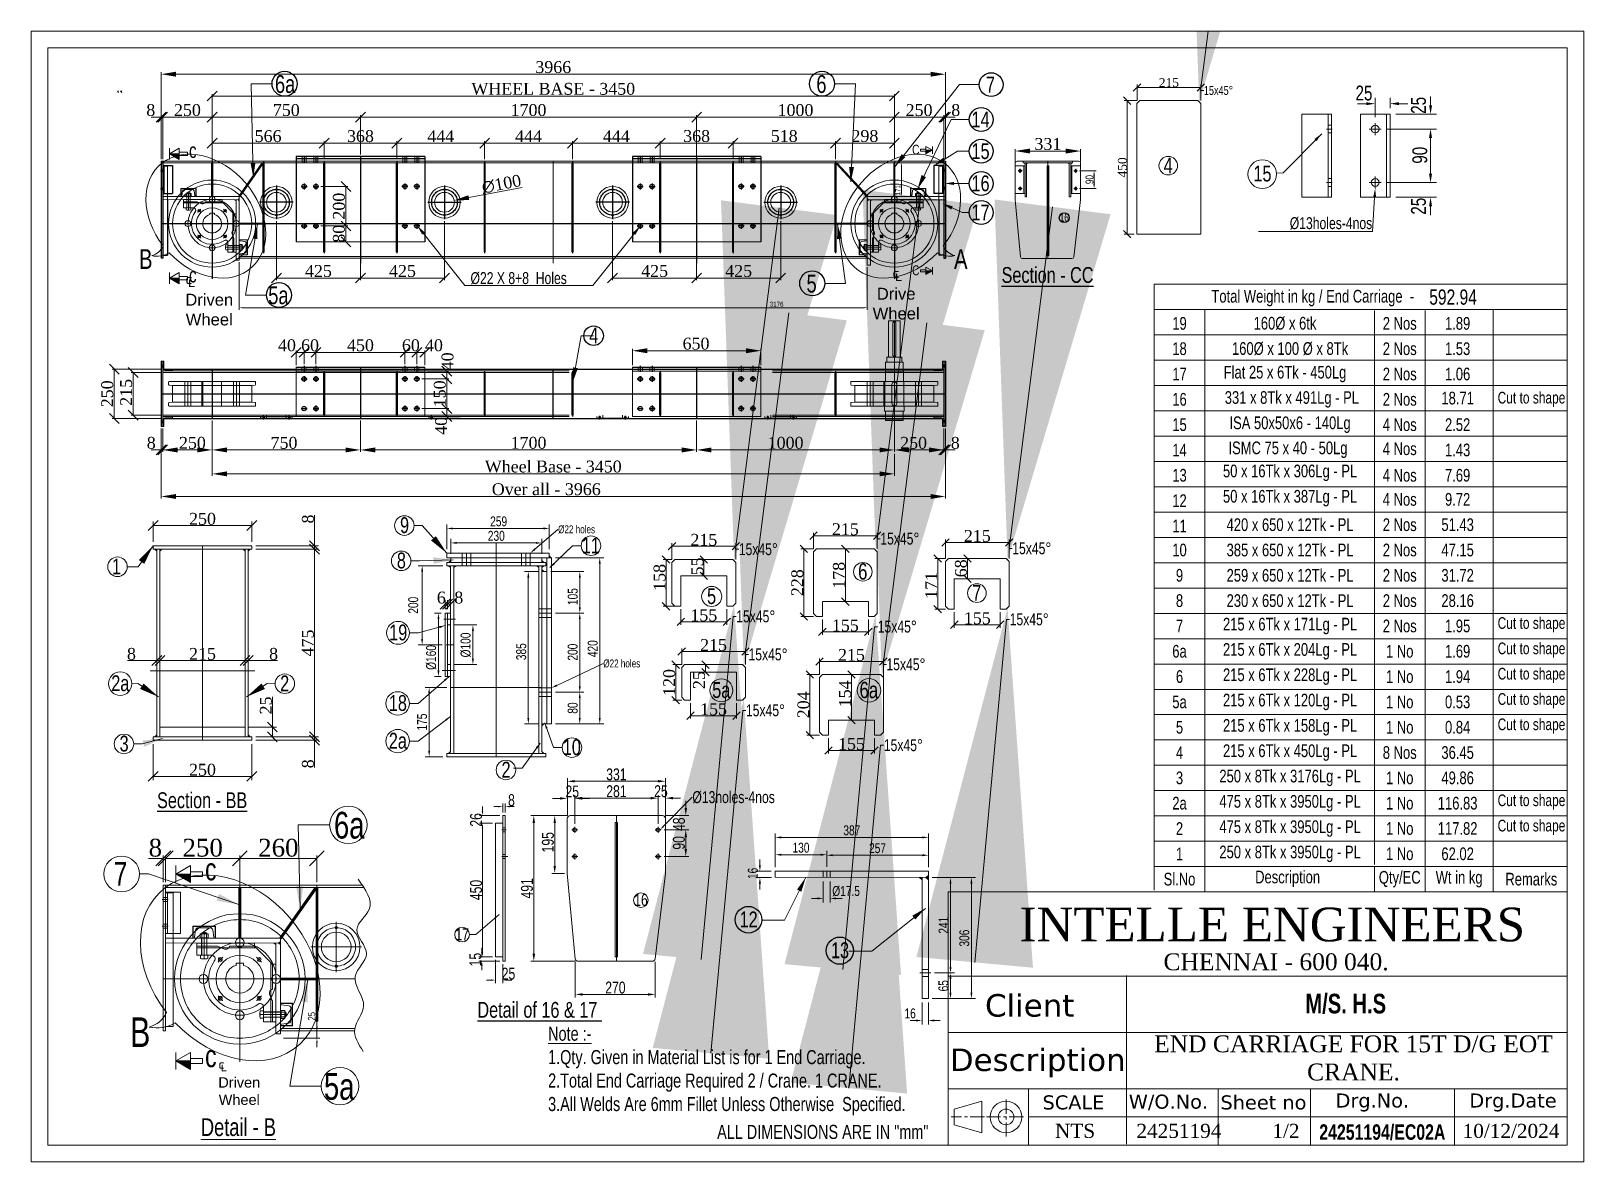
# Paper-space layout 'End carriage' of a CAD drawing. Extents: x 0 to 276, y 0 to 201.
# The model-space entities are those that its viewports show. They can reach past a viewport. Long polylines and large blocks are cut down to what shows.
import ezdxf
from ezdxf import colors
from ezdxf.entities.mleader import LeaderData, LeaderLine
from ezdxf.enums import TextEntityAlignment as Align
from ezdxf.math import Vec2, Vec3

# ---------------------------------------------------------------- set-up
doc = ezdxf.new("R2010")
doc.units = 0
doc.header["$LTSCALE"] = 0.4
doc.header["$MEASUREMENT"] = 0
for name, pattern in [('ACAD_ISO04W100', [30, 24, -3, 0, -3]), ('ACAD_ISO05W100', [33, 24, -3, 0, -3, 0, -3]), ('CENTER', [50.8, 31.75, -6.35, 6.35, -6.35]), ('HIDDEN', [9.525, 6.35, -3.175])]:
    doc.linetypes.add(name, pattern=pattern)
doc.layers.get('0').update_dxf_attribs({"lineweight": 20})
for name, color, linetype, lineweight in [('C.L', 3, 'CENTER', 9), ('CENTRE', 3, 'CENTER', 9), ('Dim', 7, 'Continuous', 9), ('Hidden', 2, 'HIDDEN', 13)]:
    doc.layers.add(name, color=color, linetype=linetype, lineweight=lineweight)
doc.styles.add('CS', font='times.ttf')
doc.styles.add('Rome', font='times.ttf')
doc.styles.get("Standard").update_dxf_attribs({"font": 'swisscl.ttf'})
doc.dimstyles.new('swaminathan$0', dxfattribs={"dimscale": 5, "dimtxt": 5, "dimasz": 3, "dimexe": 2, "dimexo": 2, "dimgap": 1, "dimtad": 1, "dimzin": 9, "dimdsep": 46, "dimtxsty": 'Standard', "dimcen": -2, "dimclrd": 256, "dimclre": 256, "dimclrt": 256, "dimadec": 0, "dimazin": 0, "dimtfac": 0.7, "dimtofl": 0, "dimtmove": 1, "dimatfit": 3, "dimfxl": 1, "dimtolj": 2, "dimtzin": 9, "dimlwd": -1, "dimlwe": -1, "dimarcsym": 0})
doc.dimstyles.new('swaminathan$3', dxfattribs={"dimscale": 5, "dimtxt": 5, "dimasz": 3, "dimexe": 2, "dimexo": 2, "dimgap": 1, "dimtad": 1, "dimtoh": 1, "dimzin": 9, "dimdsep": 46, "dimtxsty": 'Standard', "dimcen": 0, "dimclrd": 256, "dimclre": 256, "dimclrt": 256, "dimadec": 0, "dimazin": 0, "dimtfac": 0.7, "dimtofl": 0, "dimtmove": 1, "dimatfit": 3, "dimfxl": 1, "dimtolj": 2, "dimtzin": 9, "dimlwd": -1, "dimlwe": -1, "dimarcsym": 0})
doc.dimstyles.new('swaminathan$7', dxfattribs={"dimscale": 5, "dimtxt": 5, "dimasz": 5, "dimexe": 2, "dimexo": 2, "dimgap": 3, "dimtad": 1, "dimzin": 9, "dimdsep": 46, "dimtxsty": 'Standard', "dimcen": 2, "dimclrd": 256, "dimclre": 256, "dimadec": 0, "dimazin": 0, "dimtfac": 0.7, "dimtofl": 0, "dimtmove": 1, "dimatfit": 3, "dimfxl": 1, "dimtolj": 2, "dimtzin": 9, "dimlwd": -1, "dimlwe": -1, "dimarcsym": 0})

psp = doc.layouts.new('End carriage')

# ---------------------------------------------------------------- texts
for s, insert, char_height, width, attachment_point in [('Total Weight in kg / End Carriage  -', (227.8, 153.53), 2.25, 50, 5), ('{\\H1.2x;592.94}', (252.74, 153.7), 2.25, 18.45, 5), ('19', (204.12, 149.03), 2.25, 9, 5), ('160%%C x 6tk', (222.87, 149.03), 2.25, 27, 5), ('2 Nos', (243.26, 149.03), 2.25, 9, 5), ('1.89', (253.55, 149.03), 2.25, 9, 5), ('18', (204.12, 144.53), 2.25, 9, 5), ('160%%C x 100 %%C x 8Tk', (223.77, 144.53), 2.25, 27, 5), ('2 Nos', (243.26, 144.53), 2.25, 9, 5), ('1.53', (253.55, 144.53), 2.25, 9, 5), ('17', (204.12, 140.03), 2.25, 9, 5), ('Flat 25 x 6Tk - 450Lg ', (222.87, 140.03), 2.25, 27, 5), ('2 Nos', (243.26, 140.03), 2.25, 9, 5), ('1.06', (253.55, 140.03), 2.25, 9, 5), ('16', (204.12, 135.53), 2.25, 9, 5), (' 331 x 8Tk x 491Lg - PL', (223.77, 135.53), 2.25, 27, 5), ('2 Nos', (243.26, 135.53), 2.25, 9, 5), ('18.71', (253.55, 135.75), 2.25, 9, 5), ('{\\H0.92x;Cut to shape}', (266.68, 135.53), 2.25, 21.8766, 5), ('ISA 50x50x6 - 140Lg', (223.77, 131.03), 2.25, 27, 5), ('15', (204.12, 131.03), 2.25, 9, 5), ('4 Nos', (243.26, 131.03), 2.25, 9, 5), ('2.52', (253.55, 131.03), 2.25, 9, 5), ('14', (204.12, 126.53), 2.25, 9, 5), ('ISMC 75 x 40 - 50Lg', (223.4, 126.58), 2.25, 46.125, 5), ('4 Nos', (243.26, 126.75), 2.25, 9, 5), ('1.43', (253.55, 126.53), 2.25, 9, 5), ('13', (204.12, 122.03), 2.25, 9, 5), ('50 x 16Tk x 306Lg - PL', (223.77, 122.47), 2.25, 46.125, 5), ('4 Nos', (243.26, 122.03), 2.25, 9, 5), ('7.69', (253.55, 122.03), 2.25, 9, 5), ('12', (204.12, 117.53), 2.25, 9, 5), ('50 x 16Tk x 387Lg - PL', (223.77, 117.97), 2.25, 46.125, 5), ('4 Nos', (243.26, 117.75), 2.25, 9, 5), ('9.72', (253.55, 117.75), 2.25, 9, 5), ('11', (204.12, 113.03), 2.25, 9, 5), ('420 x 650 x 12Tk - PL', (223.77, 113.25), 2.25, 35.3571, 5), ('2 Nos', (243.26, 113.25), 2.25, 9, 5), ('51.43', (253.55, 113.25), 2.25, 9, 5), ('10', (204.12, 108.75), 2.25, 9, 5), ('385 x 650 x 12Tk - PL', (223.77, 108.75), 2.25, 27, 5), ('2 Nos', (243.26, 108.75), 2.25, 9, 5), ('47.15', (253.55, 108.75), 2.25, 9, 5), ('9', (204.12, 104.25), 2.25, 9, 5), ('259 x 650 x 12Tk - PL', (223.77, 104.25), 2.25, 27, 5), ('2 Nos', (243.26, 104.25), 2.25, 9, 5), ('31.72', (253.55, 104.25), 2.25, 9, 5), ('8', (204.12, 99.75), 2.25, 9, 5), ('230 x 650 x 12Tk - PL', (223.77, 99.75), 2.25, 27, 5), ('2 Nos', (243.26, 99.75), 2.25, 9, 5), ('28.16', (253.55, 99.75), 2.25, 9, 5), ('215 x 6Tk x 171Lg - PL', (223.77, 95.25), 2.25, 27, 5), ('{\\H0.92x;Cut to shape}', (266.68, 95.47), 2.25, 21.8766, 5), ('7', (204.12, 95.25), 2.25, 9, 5), ('2 Nos', (243.26, 95.25), 2.25, 9, 5), ('1.95', (253.55, 95.25), 2.25, 9, 5), ('6a', (204.12, 90.75), 2.25, 9, 5), ('215 x 6Tk x 204Lg - PL', (223.77, 90.75), 2.25, 27, 5), ('1 No', (243.26, 90.75), 2.25, 9, 5), ('1.69', (253.55, 90.75), 2.25, 9, 5), ('{\\H0.92x;Cut to shape}', (266.68, 90.97), 2.25, 21.8766, 5), ('6', (204.12, 86.25), 2.25, 9, 5), ('215 x 6Tk x 228Lg - PL', (223.77, 86.25), 2.25, 27, 5), ('1 No', (243.26, 86.25), 2.25, 9, 5), ('1.94', (253.55, 86.25), 2.25, 9, 5), ('{\\H0.92x;Cut to shape}', (266.68, 86.47), 2.25, 21.8766, 5), ('5a', (204.12, 81.75), 2.25, 9, 5), ('215 x 6Tk x 120Lg - PL', (223.77, 81.75), 2.25, 27, 5), ('1 No', (243.26, 81.75), 2.25, 9, 5), ('0.53', (253.55, 81.75), 2.25, 9, 5), ('{\\H0.92x;Cut to shape}', (266.68, 81.97), 2.25, 21.8766, 5), ('5', (204.12, 77.25), 2.25, 9, 5), ('215 x 6Tk x 158Lg - PL', (223.77, 77.25), 2.25, 27, 5), ('1 No', (243.26, 77.25), 2.25, 9, 5), ('0.84', (253.55, 77.25), 2.25, 9, 5), ('{\\H0.92x;Cut to shape}', (266.68, 77.47), 2.25, 21.8766, 5), ('4', (204.12, 72.75), 2.25, 9, 5), ('215 x 6Tk x 450Lg - PL', (223.77, 72.75), 2.25, 27, 5), ('8 Nos', (243.26, 72.75), 2.25, 9, 5), ('36.45', (253.55, 72.75), 2.25, 9, 5), ('3', (204.12, 68.25), 2.25, 9, 5), ('250 x 8Tk x 3176Lg - PL', (223.77, 68.25), 2.25, 27, 5), ('1 No', (243.26, 68.25), 2.25, 9, 5), ('49.86', (253.55, 68.25), 2.25, 9, 5), ('2a', (204.12, 63.75), 2.25, 9, 5), ('475 x 8Tk x 3950Lg - PL', (223.77, 63.75), 2.25, 27, 5), ('1 No', (243.26, 63.75), 2.25, 9, 5), ('116.83', (253.55, 63.75), 2.25, 9, 5), ('{\\H0.92x;Cut to shape}', (266.68, 63.97), 2.25, 21.8766, 5), ('475 x 8Tk x 3950Lg - PL', (223.77, 59.25), 2.25, 27, 5), ('{\\H0.92x;Cut to shape}', (266.68, 59.47), 2.25, 21.8766, 5), ('2', (204.12, 59.25), 2.25, 9, 5), ('1 No', (243.26, 59.25), 2.25, 9, 5), ('117.82', (253.55, 59.25), 2.25, 9, 5), ('1', (204.12, 54.75), 2.25, 9, 5), ('250 x 8Tk x 3950Lg - PL', (223.77, 54.75), 2.25, 27, 5), ('1 No', (243.26, 54.75), 2.25, 9, 5), ('62.02', (253.55, 54.75), 2.25, 9, 5), ('Sl.No', (204.12, 50.25), 2.25, 9, 5), ('Description', (223.33, 50.31), 2.25, 22.5, 5), ('Qty/EC', (243.26, 50.25), 2.25, 9, 5), ('Wt in kg', (253.82, 50.25), 2.25, 13.3929, 5), ('Remarks', (266.65, 50.25), 2.25, 16.8088, 5), ('{\\LNote :-\\P}1.Qty. Given in Material List is for 1 End Carriage.\\P2.Total End Carriage Required 2 / Crane. 1 CRANE.\\P3.All Welds Are 6mm Fillet Unless Otherwise  Specified.', (91.9, 24.05), 2.5, 71.381, 1)]:
    psp.add_mtext(s, dxfattribs=dict(insert=insert, char_height=char_height, width=width, attachment_point=attachment_point))
at = {"lineweight": 25, "char_height": 3, "width": 76.4626, "attachment_point": 5, "style": 'Rome'}
for s, insert in [('CHENNAI - 600 040. ', (221.28, 35.54)), ('END CARRIAGE FOR 15T D/G EOT CRANE.', (235.04, 18.46))]:
    psp.add_mtext(s, dxfattribs=dict(at, insert=insert))
at = {"width": 75.4189, "attachment_point": 5, "line_spacing_factor": 0.7}
for s, insert, char_height in [('{\\fSwis721 LtCn BT|b1|i0|c0|p34;M/S. H.S}', (233.66, 28.09), 3.5), ('{\\fSwis721 LtCn BT|b1|i0|c0|p34;24251194/EC02A}', (240.17, 5.27), 2.75)]:
    psp.add_mtext(s, dxfattribs=dict(at, insert=insert, char_height=char_height))

msp = doc.modelspace()

# ---------------------------------------------------------------- texts
at = {"lineweight": -2}
for s, p in [('%%USection - CC', (30863.424, 39131.742)), ('%%uSection - BB', (26592.752, 36475.335)), ('%%UDetail of 16 & 17 ', (28212.702, 35415.585))]:
    msp.add_text(s, height=80, dxfattribs=at).set_placement(p)
at = {"layer": 'Dim', "color": 0, "linetype": 'ByBlock', "lineweight": -2, "char_height": 90, "attachment_point": 5}
for s, insert in [('6a', (27240.178, 40136.54)), ('6', (29952.401, 40136.54)), ('5a', (27206.371, 39068.44)), ('5', (29902.863, 39127.429))]:
    msp.add_mtext(s, dxfattribs=dict(at, insert=insert))
at = {"layer": 'Dim', "lineweight": -2, "attachment_point": 5}
for s, insert, char_height in [('7', (30807.165, 40134.362), 80), ('14', (30757.165, 39958.081), 80), ('c', (26773.579, 39800.843), 75), ('C', (30429.616, 39805.049), 50), ('C', (30429.616, 39805.049), 50), ('15', (30757.165, 39797.565), 80), ('16', (30757.165, 39634.601), 80), ('17', (30757.075, 39487.703), 80), ('16', (31180.564, 39461.788), 40), ('B', (26535.501, 39252.133), 100), ('A', (30657.079, 39252.133), 100), ('c', (26773.579, 39170.975), 75), ('\\pxqc;{\\fISOCPEUR|b0|i0|c0|p34;℄\\P\\fSwis721 LtEx BT|b0|i0|c0|p34;Drive\\PWheel}', (30330.328, 39076.422), 60), ('C', (30429.616, 39194.79), 50), ('\\pxql;{\\fISOCPEUR|b0|i0|c0|p34;℄\\P\\pqc;\\fSwis721 LtEx BT|b0|i0|c0|p34;Driven\\PWheel}', (26856.705, 39046.213), 60), ('4', (28800.922, 38865.934), 80), ('12', (29584.248, 35912.846), 80), ('13', (30046.41, 35756.186), 80)]:
    msp.add_mtext(s, dxfattribs=dict(at, insert=insert, char_height=char_height))
at = {"layer": 'Dim', "lineweight": -2, "insert": (26771.466, 38322.449), "char_height": 60, "attachment_point": 5, "style": 'Rome'}
msp.add_mtext('\\A2;250', dxfattribs=at)

# ---------------------------------------------------------------- blocks, each defined once
blk = doc.blocks.new('AM(276x201)')
blk.add_lwpolyline([(3, 3), (273, 3), (273, 198), (3, 198)], close=True)
at = {"insert": (140.72, 5.32), "char_height": 2.5, "width": 45.6864, "attachment_point": 5}
blk.add_mtext('ALL DIMENSIONS ARE IN "mm"', dxfattribs=at)
blk = doc.blocks.new('A$C0F5F3D10')
for p, q in [((-13.23, 6.4), (-8.33, 7.8)), ((-13.23, 3.6), (-13.23, 6.4)), ((-8.33, 2.2), (-8.33, 7.8)), ((-13.23, 3.6), (-8.33, 2.2))]:
    blk.add_line(p, q)
for radius in [2.8, 1.4]:
    blk.add_circle((-4, 5), radius)
at = {"layer": 'C.L', "ltscale": 0.2}
for p, q in [((-4, 1.5), (-4, 8.5)), ((-7.83, 5), (-13.73, 5)), ((-7.5, 5), (-0.5, 5))]:
    blk.add_line(p, q, dxfattribs=at)
blk = doc.blocks.new('cs')
for p, q in [((174.41, 43.89), (284.41, 43.89)), ((174.41, -1.11), (174.41, 43.89)), ((174.41, 28.89), (284.41, 28.89)), ((206.13, -0.96), (206.13, 29.04)), ((174.41, 18.89), (284.41, 18.89)), ((174.41, 8.89), (284.41, 8.89)), ((188.7, -1.11), (188.7, 8.89)), ((222.41, -1.11), (222.41, 8.89)), ((238.79, -1.11), (238.79, 8.89)), ((264.41, -1.11), (264.41, 8.89)), ((188.7, 3.89), (284.41, 3.89)), ((284.41, -1.11), (184.41, -1.11))]:
    blk.add_line(p, q)
at = {"attachment_point": 5}
for s, insert, char_height in [('{\\fVerdana|b0|i0|c0|p34;Client}', (188.9, 23.68), 4), ('{\\fVerdana|b0|i0|c0|p34;Description}', (190.33, 13.48), 4), ('{\\fVerdana|b0|i0|c0|p34;SCALE}', (196.68, 6.45), 2.5), ('{\\fVerdana|b0|i0|c0|p34;W/O.No.}', (213.56, 6.45), 2.5), ('{\\fVerdana|b0|i0|c0|p34;Sheet no}', (230.45, 6.45), 2.5), ('{\\fVerdana|b0|i0|c0|p34;Drg.No.}', (249.8, 6.45), 2.5), ('{\\fVerdana|b0|i0|c0|p34;Drg.Date}', (274.8, 6.45), 2.5)]:
    blk.add_mtext(s, dxfattribs=dict(at, insert=insert, char_height=char_height))
at = {"style": 'CS'}
for tag, height, p in [('COMPANYNAME', 5, (232.02, 38.09)), ('ADDRESS', 2.5, (232.02, 31.66)), ('CLIENT', 3, (243.32, 23.46)), ('DESCRIPTION', 3, (243.62, 13.46)), ('SCALE', 2.5, (196.97, 1.4)), ('W/O.NO.', 2.5, (213.42, 1.4)), ('1/2', 2.5, (231.32, 1.4)), ('DRG.NO.', 2.5, (246.7, 1.4)), ('DRG.DATE', 2.5, (274.45, 1.4))]:
    blk.add_attdef(tag, text='', height=height, dxfattribs=at).set_placement(p, align=Align.MIDDLE)
blk = doc.blocks.new('400 wh 15T LT sv')
at = {"color": 0}
for p, q in [((2369.8, 79), (2369.8, 86.1)), ((2369.8, 86.1), (2394.8, 86.1)), ((2394.8, 79), (2394.8, 86.1))]:
    blk.add_line(p, q, dxfattribs=at)
for centre, radius in [((2382.3, 33.2), 220), ((2382.3, 155.7), 15), ((2259.8, 33.2), 15), ((2504.8, 33.2), 15), ((2382.3, -89.3), 15)]:
    blk.add_circle(centre, radius, dxfattribs=at)
at = {"linetype": 'CENTER'}
blk.add_circle((2382.3, 33.2), 122.5, dxfattribs=at)
blk.add_arc((2382.3, 33.2), 47.5, 105.2575, 74.7425)
at = {"layer": 'C.L', "color": 0}
for p, q in [((2382.3, -186.8), (2382.3, 253.2)), ((2162.3, 33.2), (2602.3, 33.2))]:
    blk.add_line(p, q, dxfattribs=at)
at = {"layer": 'Hidden', "color": 0, "ltscale": 4}
blk.add_circle((2382.3, 33.2), 200, dxfattribs=at)
blk = doc.blocks.new('22218 L Block fv')
for p, q in [((-1422.7, 494.9), (-1492.7, 494.9)), ((-1492.7, 494.9), (-1492.7, 464.9)), ((-1399.6, 485.4), (-1422.7, 494.9)), ((-1297.7, 494.9), (-1382.7, 494.9)), ((-1237.7, 434.9), (-1297.7, 494.9)), ((-1442.7, 464.9), (-1492.7, 464.9)), ((-1237.7, 434.9), (-1237.7, 349.9)), ((-1247.2, 333), (-1237.7, 309.9)), ((-1267.7, 239.9), (-1267.7, 289.9)), ((-1237.7, 309.9), (-1237.7, 239.9)), ((-1267.7, 239.9), (-1237.7, 239.9))]:
    blk.add_line(p, q)
for centre, radius in [((-1347.7, 384.9), 80), ((-1413.2, 450.3), 6.5), ((-1282.3, 450.3), 6.5), ((-1413.2, 319.5), 6.5), ((-1282.3, 319.5), 6.5)]:
    blk.add_circle(centre, radius)
for centre, radius, start, end in [((-1395.6, 498), 13.2, 252.4205, 346.3054), ((-1347.7, 384.9), 105, 144.0022, 305.9978), ((-1442.9, 452.9), 12, 320.4967, 90.9275), ((-1442.9, 452.9), 12, 319.396, 319.4481), ((-1234.6, 337), 13.2, 103.6946, 197.5795), ((-1279.7, 289.7), 12, 359.0725, 129.5033)]:
    blk.add_arc(centre, radius, start, end)
at = {"layer": 'C.L'}
for p, q in [((-1467.7, 496.4), (-1467.7, 461.7)), ((-1347.7, 499.5), (-1347.7, 279.9)), ((-1347.7, 485.5), (-1347.7, 469.2)), ((-1407.3, 444.5), (-1419, 456.1)), ((-1288.2, 444.5), (-1276.5, 456.1)), ((-1233.4, 384.9), (-1452.7, 384.9)), ((-1448.4, 384.9), (-1432.1, 384.9)), ((-1247.1, 384.9), (-1263.4, 384.9)), ((-1407.3, 325.3), (-1419, 313.6)), ((-1288.2, 325.3), (-1276.5, 313.6)), ((-1347.7, 284.2), (-1347.7, 300.5)), ((-1235.7, 264.9), (-1269.7, 264.9))]:
    blk.add_line(p, q, dxfattribs=at)
for centre, start, end in [((-1340.7, 377.8), 128.5683, 141.4317), ((-1354.8, 377.8), 38.5683, 51.4317), ((-1340.7, 391.9), 218.5683, 231.4317), ((-1354.8, 391.9), 308.5683, 321.4317)]:
    blk.add_arc(centre, 102.5, start, end, dxfattribs=at)
at = {"layer": 'Hidden'}
for p, q in [((-1410.6, 489.9), (-1492.7, 489.9)), ((-1476.5, 489.9), (-1476.5, 464.9)), ((-1459, 489.9), (-1459, 464.9)), ((-1292.2, 489.9), (-1385.2, 489.9)), ((-1242.7, 439.9), (-1242.7, 347.5)), ((-1242.7, 322.1), (-1242.7, 239.9)), ((-1267.7, 273.6), (-1242.7, 273.6)), ((-1267.7, 256.1), (-1242.7, 256.1))]:
    blk.add_line(p, q, dxfattribs=at)
blk = doc.blocks.new('22218 Key fv')
for p, q in [((-1302.7, 182.6), (-1497.7, 182.6)), ((-1497.7, 182.6), (-1497.7, 166.6)), ((-1302.7, 166.6), (-1497.7, 166.6)), ((-1302.7, 182.6), (-1302.7, 166.6))]:
    blk.add_line(p, q)
at = {"layer": 'C.L'}
blk.add_line((-1472.7, 184.6), (-1472.7, 164.6), dxfattribs=at)
at = {"layer": 'Hidden'}
for p, q in [((-1481.5, 182.6), (-1481.5, 166.6)), ((-1464, 182.6), (-1464, 166.6))]:
    blk.add_line(p, q, dxfattribs=at)
blk = doc.blocks.new('ISMC 75')
for p, q in [((136.8, 97), (136.8, 22)), ((136.8, 97), (176.8, 97)), ((141.2, 80.2), (141.2, 38.8)), ((172.9, 92), (148.5, 88.6)), ((176.8, 97), (176.8, 96.5)), ((136.8, 22), (176.8, 22)), ((172.9, 26.9), (148.5, 30.4)), ((176.8, 22), (176.8, 22.5))]:
    blk.add_line(p, q)
for centre, radius, start, end in [((149.7, 80.2), 8.5, 98, 180), ((172.3, 96.5), 4.5, 278, 0), ((149.7, 38.8), 8.5, 180, 262), ((172.3, 22.5), 4.5, 360, 82)]:
    blk.add_arc(centre, radius, start, end)
blk = doc.blocks.new('A$C33674D96')
blk.add_blockref('ISMC 75', (-136.8, -97))
blk = doc.blocks.new('gfhjfgj')
at = {"color": 0}
for p, q in [((-1139.3, -177), (-1137.9, -176)), ((-1133.4, -173), (-1117.4, -173)), ((-1132.7, -191), (-1130.5, -189)), ((-1132, -191), (-1129.8, -189)), ((-1111.6, -177), (-1113, -176))]:
    blk.add_line(p, q, dxfattribs=at)
for p, q in [((-1139.3, -177), (-1139.3, -189)), ((-1111.6, -189), (-1139.3, -189)), ((-1113, -176), (-1137.9, -176)), ((-1133.4, -176), (-1136.4, -176)), ((-1136.1, -189), (-1136.1, -191)), ((-1136.1, -191), (-1114.8, -191)), ((-1133.4, -173), (-1133.4, -188)), ((-1117.4, -176), (-1133.4, -176)), ((-1133.4, -182), (-1133.4, -189)), ((-1117.4, -173), (-1117.4, -188)), ((-1114.6, -176), (-1117.4, -176)), ((-1117.4, -182), (-1117.4, -189)), ((-1114.8, -189), (-1114.8, -191)), ((-1111.6, -177), (-1111.6, -189)), ((-1137.4, -259), (-1137.4, -248)), ((-1137.4, -248), (-1113.4, -248)), ((-1131.4, -260), (-1125.4, -260)), ((-1125.4, -260), (-1119.4, -260)), ((-1113.4, -259), (-1113.4, -248))]:
    blk.add_line(p, q)
for centre, radius, start, end in [((-1136.4, -180.8), 4.78, 52.2509, 127.7491), ((-1125.4, -188), 17, 61.9275, 118.0725), ((-1125.4, -208.5), 32.5, 75.75, 104.25), ((-1114.5, -180.8), 4.78, 52.2509, 127.7491), ((-1131.4, -241.5), 18.5, 251.0754, 288.9246), ((-1119.4, -241.5), 18.5, 251.0754, 288.9246)]:
    blk.add_arc(centre, radius, start, end)
at = {"layer": 'CENTRE'}
blk.add_line((-1125.4, -260), (-1125.4, -171), dxfattribs=at)
at = {"layer": 'Hidden'}
for p, q in [((-1133.9, -191), (-1133.9, -248)), ((-1116.9, -191), (-1116.9, -248))]:
    blk.add_line(p, q, dxfattribs=at)
blk = doc.blocks.new('*D962')
at = {"layer": 'Dim', "transparency": 16777216}
for p, q in [((28046.3, 39559.6), (28046.3, 39599.6)), ((28439.8, 39614.3), (28169.1, 39562.9)), ((28026.3, 39539.6), (27986.3, 39539.6)), ((28036.3, 39539.6), (28056.3, 39539.6)), ((28046.3, 39529.6), (28046.3, 39549.6)), ((28046.3, 39519.6), (28046.3, 39479.6)), ((28066.3, 39539.6), (28106.3, 39539.6))]:
    blk.add_line(p, q, dxfattribs=at)
blk.add_solid([(28166.8, 39575.1), (28171.4, 39550.6), (28095.4, 39548.9)], dxfattribs=at)
at = {"layer": 'Dim', "lineweight": -2, "transparency": 16777216, "insert": (28334.5, 39631.2), "char_height": 60, "attachment_point": 5, "rotation": 10.74987, "style": 'Rome'}
blk.add_mtext('\\A2;∅100', dxfattribs=at)
blk = doc.blocks.new('*D963')
at = {"transparency": 16777216}
for p, q in [((28149.3, 39118.2), (27939.7, 39381.8)), ((28688.3, 39118.2), (28149.3, 39118.2))]:
    blk.add_line(p, q, dxfattribs=at)
blk.add_solid([(27946.3, 39387), (27933.2, 39376.6), (27908.6, 39420.9)], dxfattribs=at)
at = {"lineweight": -2, "transparency": 16777216, "insert": (28421.3, 39154.8), "char_height": 60, "attachment_point": 5}
blk.add_mtext('\\A2;%%C22 X 8+8  Holes ', dxfattribs=at)
blk = doc.blocks.new('*D979')
at = {"transparency": 16777216}
for p, q in [((27008.3, 39236.6), (27008.3, 38996.1)), ((30184.3, 39211.6), (30184.3, 38996.1)), ((27023.3, 39006.1), (30169.3, 39006.1))]:
    blk.add_line(p, q, dxfattribs=at)
for points in [[(27023.3, 39008.6), (27023.3, 39003.6), (27008.3, 39006.1)], [(30169.3, 39008.6), (30169.3, 39003.6), (30184.3, 39006.1)]]:
    blk.add_solid(points, dxfattribs=at)
at = {"transparency": 16777216, "insert": (29725.8, 39023.9), "char_height": 25, "attachment_point": 5}
blk.add_mtext('\\A2;3176', dxfattribs=at)
blk = doc.blocks.new('_Oblique')
at = {"layer": 'Dim', "color": 0, "lineweight": -2}
blk.add_line((-0.5, -0.5), (0.5, 0.5), dxfattribs=at)
blk = doc.blocks.new('*D1107')
at = {"layer": 'Dim', "transparency": 16777216}
for p, q in [((26611.3, 38678.3), (26462, 38678.3)), ((26472, 38678.3), (26472, 38463.3)), ((26611.3, 38463.3), (26462, 38463.3))]:
    blk.add_line(p, q, dxfattribs=at)
at = {"layer": 'Dim', "transparency": 16777216, "xscale": 50, "yscale": 50, "zscale": 50}
for p, rotation in [((26472, 38678.3), 90), ((26472, 38463.3), 270)]:
    blk.add_blockref('_Oblique', p, dxfattribs=dict(at, rotation=rotation))
at = {"layer": 'Dim', "lineweight": -2, "transparency": 16777216, "insert": (26436.5, 38577.9), "char_height": 60, "attachment_point": 5, "rotation": 90, "style": 'Rome'}
blk.add_mtext('\\A2;215', dxfattribs=at)
blk = doc.blocks.new('*D1108')
at = {"layer": 'Dim', "transparency": 16777216}
for p, q in [((26611.3, 38695.8), (26366.5, 38695.8)), ((26376.5, 38695.8), (26376.5, 38445.8)), ((26611.3, 38445.8), (26366.5, 38445.8))]:
    blk.add_line(p, q, dxfattribs=at)
at = {"layer": 'Dim', "transparency": 16777216, "xscale": 50, "yscale": 50, "zscale": 50}
for p, rotation in [((26376.5, 38695.8), 90), ((26376.5, 38445.8), 270)]:
    blk.add_blockref('_Oblique', p, dxfattribs=dict(at, rotation=rotation))
at = {"layer": 'Dim', "lineweight": -2, "transparency": 16777216, "insert": (26341, 38570.8), "char_height": 60, "attachment_point": 5, "rotation": 90, "style": 'Rome'}
blk.add_mtext('\\A2;250', dxfattribs=at)
blk = doc.blocks.new('A$C756A1FF1')
for p, q in [((0, 50), (0, 0)), ((0, 50), (3, 50)), ((0, 0), (50, 0)), ((6, 47), (6, 12)), ((12, 6), (47, 6)), ((50, 3), (50, 0))]:
    blk.add_line(p, q)
for centre, radius, start, end in [((3, 47), 3, 360, 90), ((12, 12), 6, 180, 270), ((47, 3), 3, 0, 90)]:
    blk.add_arc(centre, radius, start, end)
blk = doc.blocks.new('*D1111')
at = {"layer": 'Dim', "transparency": 16777216}
for p, q in [((26613.3, 38395.3), (26613.3, 38276.9)), ((26621.3, 38395.3), (26621.3, 38276.9)), ((26613.3, 38286.9), (26563.3, 38286.9)), ((26621.3, 38286.9), (26671.3, 38286.9))]:
    blk.add_line(p, q, dxfattribs=at)
at = {"layer": 'Dim', "transparency": 16777216, "xscale": 50, "yscale": 50, "zscale": 50}
blk.add_blockref('_Oblique', (26613.3, 38286.9), dxfattribs=at)
at = {"layer": 'Dim', "transparency": 16777216, "xscale": 50, "yscale": 50, "zscale": 50, "rotation": 180}
blk.add_blockref('_Oblique', (26621.3, 38286.9), dxfattribs=at)
at = {"layer": 'Dim', "lineweight": -2, "transparency": 16777216, "insert": (26563.3, 38322.4), "char_height": 60, "attachment_point": 5, "style": 'Rome'}
blk.add_mtext('\\A2;8', dxfattribs=at)
blk = doc.blocks.new('400 dia wh 15t LT GA')
at = {"color": 0}
for p, q in [((161438.6, -20773.9), (161436.6, -20775.9)), ((161438.6, -20773.9), (161436.6, -20775.9)), ((161438.6, -20773.9), (161436.6, -20775.9)), ((161438.6, -20773.9), (161436.6, -20775.9)), ((161452.6, -20773.9), (161438.6, -20773.9)), ((161452.6, -20773.9), (161438.6, -20773.9)), ((161452.6, -20773.9), (161438.6, -20773.9)), ((161452.6, -20773.9), (161438.6, -20773.9)), ((161454.6, -20775.9), (161452.6, -20773.9)), ((161454.6, -20775.9), (161452.6, -20773.9)), ((161454.6, -20775.9), (161452.6, -20773.9)), ((161454.6, -20775.9), (161452.6, -20773.9)), ((161543.6, -20775.9), (161545.6, -20773.9)), ((161543.6, -20775.9), (161545.6, -20773.9)), ((161543.6, -20775.9), (161545.6, -20773.9)), ((161543.6, -20775.9), (161545.6, -20773.9)), ((161545.6, -20773.9), (161559.6, -20773.9)), ((161545.6, -20773.9), (161559.6, -20773.9)), ((161545.6, -20773.9), (161559.6, -20773.9)), ((161545.6, -20773.9), (161559.6, -20773.9)), ((161559.6, -20773.9), (161561.6, -20775.9)), ((161559.6, -20773.9), (161561.6, -20775.9)), ((161559.6, -20773.9), (161561.6, -20775.9)), ((161559.6, -20773.9), (161561.6, -20775.9)), ((161438.6, -21213.9), (161436.6, -21211.9)), ((161438.6, -21213.9), (161436.6, -21211.9)), ((161438.6, -21213.9), (161436.6, -21211.9)), ((161438.6, -21213.9), (161436.6, -21211.9)), ((161452.6, -21213.9), (161438.6, -21213.9)), ((161452.6, -21213.9), (161438.6, -21213.9)), ((161452.6, -21213.9), (161438.6, -21213.9)), ((161452.6, -21213.9), (161438.6, -21213.9)), ((161454.6, -21211.9), (161452.6, -21213.9)), ((161454.6, -21211.9), (161452.6, -21213.9)), ((161454.6, -21211.9), (161452.6, -21213.9)), ((161454.6, -21211.9), (161452.6, -21213.9)), ((161543.6, -21211.9), (161545.6, -21213.9)), ((161543.6, -21211.9), (161545.6, -21213.9)), ((161543.6, -21211.9), (161545.6, -21213.9)), ((161543.6, -21211.9), (161545.6, -21213.9)), ((161545.6, -21213.9), (161559.6, -21213.9)), ((161545.6, -21213.9), (161559.6, -21213.9)), ((161545.6, -21213.9), (161559.6, -21213.9)), ((161545.6, -21213.9), (161559.6, -21213.9)), ((161559.6, -21213.9), (161561.6, -21211.9)), ((161559.6, -21213.9), (161561.6, -21211.9)), ((161559.6, -21213.9), (161561.6, -21211.9)), ((161559.6, -21213.9), (161561.6, -21211.9))]:
    blk.add_line(p, q, dxfattribs=at)
for p, q in [((161436.6, -20775.9), (161436.6, -21211.9)), ((161436.6, -20775.9), (161436.6, -21211.9)), ((161436.6, -20775.9), (161436.6, -21211.9)), ((161436.6, -20775.9), (161436.6, -21211.9)), ((161436.6, -20775.9), (161436.6, -21211.9)), ((161436.6, -20775.9), (161436.6, -21211.9)), ((161436.6, -20775.9), (161436.6, -21211.9)), ((161436.6, -20775.9), (161436.6, -21211.9)), ((161454.6, -20775.9), (161456.6, -20793.9)), ((161454.6, -20775.9), (161456.6, -20793.9)), ((161454.6, -20775.9), (161456.6, -20793.9)), ((161454.6, -20775.9), (161456.6, -20793.9)), ((161456.6, -20793.9), (161541.6, -20793.9)), ((161456.6, -20793.9), (161456.6, -21193.9)), ((161456.6, -20793.9), (161541.6, -20793.9)), ((161456.6, -20793.9), (161456.6, -21193.9)), ((161456.6, -20793.9), (161541.6, -20793.9)), ((161456.6, -20793.9), (161456.6, -21193.9)), ((161456.6, -20793.9), (161541.6, -20793.9)), ((161456.6, -20793.9), (161456.6, -21193.9)), ((161543.6, -20775.9), (161541.6, -20793.9)), ((161543.6, -20775.9), (161541.6, -20793.9)), ((161543.6, -20775.9), (161541.6, -20793.9)), ((161543.6, -20775.9), (161541.6, -20793.9)), ((161541.6, -20793.9), (161541.6, -21193.9)), ((161541.6, -20793.9), (161541.6, -21193.9)), ((161541.6, -20793.9), (161541.6, -21193.9)), ((161541.6, -20793.9), (161541.6, -21193.9)), ((161561.6, -20775.9), (161561.6, -21211.9)), ((161561.6, -20775.9), (161561.6, -21211.9)), ((161561.6, -20775.9), (161561.6, -21211.9)), ((161561.6, -20775.9), (161561.6, -21211.9)), ((161561.6, -20775.9), (161561.6, -21211.9)), ((161561.6, -20775.9), (161561.6, -21211.9)), ((161561.6, -20775.9), (161561.6, -21211.9)), ((161561.6, -20775.9), (161561.6, -21211.9)), ((161454.6, -21211.9), (161456.6, -21193.9)), ((161454.6, -21211.9), (161456.6, -21193.9)), ((161454.6, -21211.9), (161456.6, -21193.9)), ((161454.6, -21211.9), (161456.6, -21193.9)), ((161456.6, -21193.9), (161541.6, -21193.9)), ((161456.6, -21193.9), (161541.6, -21193.9)), ((161456.6, -21193.9), (161541.6, -21193.9)), ((161456.6, -21193.9), (161541.6, -21193.9)), ((161543.6, -21211.9), (161541.6, -21193.9)), ((161543.6, -21211.9), (161541.6, -21193.9)), ((161543.6, -21211.9), (161541.6, -21193.9)), ((161543.6, -21211.9), (161541.6, -21193.9))]:
    blk.add_line(p, q)
at = {"linetype": 'CENTER'}
for p, q in [((161499.1, -20793.9), (161499.1, -21193.9)), ((161499.1, -20793.9), (161499.1, -21193.9)), ((161499.1, -20793.9), (161499.1, -21193.9)), ((161499.1, -20793.9), (161499.1, -21193.9)), ((161437.6, -20993.9), (161561.6, -20993.9)), ((161437.6, -20993.9), (161561.6, -20993.9)), ((161437.6, -20993.9), (161561.6, -20993.9)), ((161437.6, -20993.9), (161561.6, -20993.9))]:
    blk.add_line(p, q, dxfattribs=at)
at = {"linetype": 'HIDDEN'}
for p, q in [((161437.6, -20871.4), (161561.6, -20871.4)), ((161437.6, -20941), (161561.6, -20941)), ((161437.6, -20946.4), (161561.6, -20946.4)), ((161437.6, -21041.4), (161561.6, -21041.4)), ((161437.6, -21116.4), (161561.6, -21116.4))]:
    blk.add_line(p, q, dxfattribs=at)
at = {"layer": 'Hidden', "color": 0}
for p, q in [((161561.6, -20856.4), (161436.6, -20856.4)), ((161561.6, -20886.4), (161436.6, -20886.4)), ((161561.6, -20886.4), (161456.6, -20886.4)), ((161561.6, -20886.4), (161456.6, -20886.4)), ((161561.6, -20886.4), (161456.6, -20886.4)), ((161536.4, -20871.4), (161464.4, -20871.4)), ((161536.4, -20871.4), (161464.4, -20871.4)), ((161536.4, -20871.4), (161464.4, -20871.4)), ((161536.4, -20871.4), (161464.4, -20871.4)), ((161561.6, -20856.4), (161474, -20856.4)), ((161561.6, -20856.4), (161474, -20856.4)), ((161561.6, -20856.4), (161474, -20856.4)), ((161561.6, -21101.4), (161436.6, -21101.4)), ((161561.6, -21101.4), (161436.6, -21101.4)), ((161561.6, -21101.4), (161436.6, -21101.4)), ((161561.6, -21101.4), (161436.6, -21101.4)), ((161536.4, -21116.4), (161464.4, -21116.4)), ((161536.4, -21116.4), (161464.4, -21116.4)), ((161536.4, -21116.4), (161464.4, -21116.4)), ((161536.4, -21116.4), (161464.4, -21116.4)), ((161561.6, -21131.4), (161436.6, -21131.4)), ((161561.6, -21131.4), (161436.6, -21131.4)), ((161561.6, -21131.4), (161436.6, -21131.4)), ((161561.6, -21131.4), (161436.6, -21131.4))]:
    blk.add_line(p, q, dxfattribs=at)
blk = doc.blocks.new('*D1112')
at = {"layer": 'Dim', "transparency": 16777216}
for p, q in [((29321.3, 38435.8), (29321.3, 38276.9)), ((30321.3, 38435.8), (30321.3, 38276.9)), ((30246.3, 38286.9), (29396.3, 38286.9))]:
    blk.add_line(p, q, dxfattribs=at)
for points in [[(29396.3, 38299.4), (29396.3, 38274.4), (29321.3, 38286.9)], [(30246.3, 38299.4), (30246.3, 38274.4), (30321.3, 38286.9)]]:
    blk.add_solid(points, dxfattribs=at)
at = {"layer": 'Dim', "lineweight": -2, "transparency": 16777216, "insert": (29771.3, 38322.4), "char_height": 60, "attachment_point": 5, "style": 'Rome'}
blk.add_mtext('\\A2;1000', dxfattribs=at)
blk = doc.blocks.new('*D1113')
at = {"layer": 'Dim', "transparency": 16777216}
for p, q in [((30321.3, 38435.8), (30321.3, 38276.9)), ((30571.3, 38395.3), (30571.3, 38276.9)), ((30496.3, 38286.9), (30396.3, 38286.9))]:
    blk.add_line(p, q, dxfattribs=at)
for points in [[(30396.3, 38299.4), (30396.3, 38274.4), (30321.3, 38286.9)], [(30496.3, 38299.4), (30496.3, 38274.4), (30571.3, 38286.9)]]:
    blk.add_solid(points, dxfattribs=at)
at = {"layer": 'Dim', "lineweight": -2, "transparency": 16777216, "insert": (30418.4, 38322.4), "char_height": 60, "attachment_point": 5, "style": 'Rome'}
blk.add_mtext('\\A2;250', dxfattribs=at)
blk = doc.blocks.new('*D1115')
at = {"layer": 'Dim', "transparency": 16777216}
for p, q in [((30571.3, 38395.3), (30571.3, 38276.9)), ((30579.3, 38395.3), (30579.3, 38276.9)), ((30571.3, 38286.9), (30521.3, 38286.9)), ((30579.3, 38286.9), (30629.3, 38286.9))]:
    blk.add_line(p, q, dxfattribs=at)
at = {"layer": 'Dim', "transparency": 16777216, "xscale": 50, "yscale": 50, "zscale": 50}
blk.add_blockref('_Oblique', (30571.3, 38286.9), dxfattribs=at)
at = {"layer": 'Dim', "transparency": 16777216, "xscale": 50, "yscale": 50, "zscale": 50, "rotation": 180}
blk.add_blockref('_Oblique', (30579.3, 38286.9), dxfattribs=at)
at = {"layer": 'Dim', "lineweight": -2, "transparency": 16777216, "insert": (30629.3, 38322.4), "char_height": 60, "attachment_point": 5, "style": 'Rome'}
blk.add_mtext('\\A2;8', dxfattribs=at)
blk = doc.blocks.new('*D1120')
at = {"layer": 'Dim', "transparency": 16777216}
for p, q in [((27906.3, 38721.5), (27906.3, 38790.4)), ((27946.3, 38780.4), (27906.3, 38780.4)), ((27946.3, 38716.3), (27946.3, 38790.4))]:
    blk.add_line(p, q, dxfattribs=at)
at = {"layer": 'Dim', "transparency": 16777216, "xscale": 50, "yscale": 50, "zscale": 50, "rotation": 180}
blk.add_blockref('_Oblique', (27906.3, 38780.4), dxfattribs=at)
at = {"layer": 'Dim', "transparency": 16777216, "xscale": 50, "yscale": 50, "zscale": 50}
blk.add_blockref('_Oblique', (27946.3, 38780.4), dxfattribs=at)
at = {"layer": 'Dim', "lineweight": -2, "transparency": 16777216, "insert": (27992.9, 38815.9), "char_height": 60, "attachment_point": 5, "style": 'Rome'}
blk.add_mtext('\\A2;40', dxfattribs=at)
blk = doc.blocks.new('*D1121')
at = {"layer": 'Dim', "transparency": 16777216}
for p, q in [((27931.3, 38645.8), (28068.1, 38645.8)), ((28058.1, 38495.8), (28058.1, 38645.8)), ((27931.3, 38495.8), (28068.1, 38495.8))]:
    blk.add_line(p, q, dxfattribs=at)
at = {"layer": 'Dim', "transparency": 16777216, "xscale": 50, "yscale": 50, "zscale": 50}
for p, rotation in [((28058.1, 38645.8), 90), ((28058.1, 38495.8), 270)]:
    blk.add_blockref('_Oblique', p, dxfattribs=dict(at, rotation=rotation))
at = {"layer": 'Dim', "lineweight": -2, "transparency": 16777216, "insert": (28022.5, 38570.8), "char_height": 60, "attachment_point": 5, "rotation": 90, "style": 'Rome'}
blk.add_mtext('\\A2;150', dxfattribs=at)
blk = doc.blocks.new('*D1122')
at = {"layer": 'Dim', "transparency": 16777216}
for p, q in [((27931.3, 38645.8), (28068.1, 38645.8)), ((27956.3, 38685.8), (28068.1, 38685.8)), ((28058.1, 38645.8), (28058.1, 38685.8))]:
    blk.add_line(p, q, dxfattribs=at)
at = {"layer": 'Dim', "transparency": 16777216, "xscale": 50, "yscale": 50, "zscale": 50}
for p, rotation in [((28058.1, 38685.8), 90), ((28058.1, 38645.8), 270)]:
    blk.add_blockref('_Oblique', p, dxfattribs=dict(at, rotation=rotation))
at = {"layer": 'Dim', "lineweight": -2, "transparency": 16777216, "insert": (28061.9, 38735), "char_height": 60, "attachment_point": 5, "rotation": 90, "style": 'Rome'}
blk.add_mtext('\\A2;40', dxfattribs=at)
blk = doc.blocks.new('*D1123')
at = {"transparency": 16777216}
for p, q in [((27931.3, 38495.8), (28068.1, 38495.8)), ((28058.1, 38495.8), (28058.1, 38455.8)), ((27956.3, 38455.8), (28068.1, 38455.8))]:
    blk.add_line(p, q, dxfattribs=at)
at = {"transparency": 16777216, "xscale": 50, "yscale": 50, "zscale": 50}
for p, rotation in [((28058.1, 38495.8), 90), ((28058.1, 38455.8), 270)]:
    blk.add_blockref('_Oblique', p, dxfattribs=dict(at, rotation=rotation))
at = {"transparency": 16777216, "insert": (28029.3, 38408.9), "char_height": 60, "attachment_point": 5, "rotation": 90, "style": 'Rome'}
blk.add_mtext('\\A2;40', dxfattribs=at)
blk = doc.blocks.new('LT Sh 15T GA')
for p, q in [((160141, -20945.8), (160140, -20946.8)), ((160140, -20946.8), (160140, -21004.8)), ((160140, -20946.8), (160140, -21004.8)), ((160321, -20945.8), (160141, -20945.8)), ((160141, -21005.8), (160141, -20945.8)), ((160324, -20938.3), (160324, -21013.3)), ((160344, -20938.3), (160324, -20938.3)), ((160349, -20930.8), (160349, -20931.3)), ((160349, -20930.8), (160349, -21020.8)), ((160395, -20930.8), (160349, -20930.8)), ((160395, -20930.3), (160395, -21021.3)), ((160448, -20930.3), (160395, -20930.3)), ((160448, -20928.3), (160448, -21023.3)), ((160572, -20928.3), (160448, -20928.3)), ((160557.5, -20963.3), (160462.5, -20963.3)), ((160598, -20925.8), (160572, -20925.8)), ((160572, -20925.8), (160572, -21025.8)), ((160598, -20925.8), (160598, -21025.8)), ((160642.5, -20930.8), (160598, -20930.8)), ((160644, -20932.3), (160642.5, -20930.8)), ((160642.5, -20930.8), (160642.5, -21020.8)), ((160644, -20932.3), (160644, -21019.3)), ((160141, -21005.8), (160140, -21004.8)), ((160321, -21005.8), (160141, -21005.8)), ((160313, -20968.8), (160150, -20968.8)), ((160315, -20968.8), (160150, -20968.8)), ((160313, -20982.8), (160150, -20982.8)), ((160315, -20982.8), (160150, -20982.8)), ((160344, -21013.3), (160324, -21013.3)), ((160395, -21020.8), (160349, -21020.8)), ((160448, -21021.3), (160395, -21021.3)), ((160572, -21023.3), (160448, -21023.3)), ((160557.5, -20988.3), (160462.5, -20988.3)), ((160598, -21025.8), (160572, -21025.8)), ((160642.5, -21020.8), (160598, -21020.8)), ((160644, -21019.3), (160642.5, -21020.8))]:
    blk.add_line(p, q)
for centre, radius, start, end in [((160321, -20942.8), 3, 270, 0), ((160344, -20933.3), 5, 270, 0), ((160557.5, -20975.8), 12.5, 270, 90), ((160150, -20975.8), 7, 90, 270), ((160315, -20975.8), 7, 270, 90), ((160321, -21008.8), 3, 0, 90), ((160344, -21018.3), 5, 0, 90)]:
    blk.add_arc(centre, radius, start, end)
at = {"linetype": 'Continuous'}
blk.add_arc((160462.5, -20975.8), 12.5, 90, 270, dxfattribs=at)
at = {"layer": 'CENTRE'}
blk.add_line((160644, -20975.8), (160140, -20975.8), dxfattribs=at)
blk = doc.blocks.new('*D1124')
at = {"layer": 'Dim', "transparency": 16777216}
for p, q in [((27396.3, 38721.5), (27396.3, 38790.4)), ((27396.3, 38780.4), (27846.3, 38780.4)), ((27846.3, 38736.5), (27846.3, 38790.4))]:
    blk.add_line(p, q, dxfattribs=at)
at = {"layer": 'Dim', "transparency": 16777216, "xscale": 50, "yscale": 50, "zscale": 50, "rotation": 180}
blk.add_blockref('_Oblique', (27396.3, 38780.4), dxfattribs=at)
at = {"layer": 'Dim', "transparency": 16777216, "xscale": 50, "yscale": 50, "zscale": 50}
blk.add_blockref('_Oblique', (27846.3, 38780.4), dxfattribs=at)
at = {"layer": 'Dim', "lineweight": -2, "transparency": 16777216, "insert": (27621.3, 38815.9), "char_height": 60, "attachment_point": 5, "style": 'Rome'}
blk.add_mtext('\\A2;450', dxfattribs=at)
blk = doc.blocks.new('*D1125')
at = {"layer": 'Dim', "transparency": 16777216}
for p, q in [((27846.3, 38721.5), (27846.3, 38790.4)), ((27846.3, 38780.4), (27906.3, 38780.4)), ((27906.3, 38721.5), (27906.3, 38790.4))]:
    blk.add_line(p, q, dxfattribs=at)
at = {"layer": 'Dim', "transparency": 16777216, "xscale": 50, "yscale": 50, "zscale": 50, "rotation": 180}
blk.add_blockref('_Oblique', (27846.3, 38780.4), dxfattribs=at)
at = {"layer": 'Dim', "transparency": 16777216, "xscale": 50, "yscale": 50, "zscale": 50}
blk.add_blockref('_Oblique', (27906.3, 38780.4), dxfattribs=at)
at = {"layer": 'Dim', "lineweight": -2, "transparency": 16777216, "insert": (27876.3, 38815.9), "char_height": 60, "attachment_point": 5, "style": 'Rome'}
blk.add_mtext('\\A2;60', dxfattribs=at)
blk = doc.blocks.new('*D1127')
at = {"layer": 'Dim', "transparency": 16777216}
for p, q in [((27296.3, 38716.3), (27296.3, 38790.4)), ((27296.3, 38780.4), (27336.3, 38780.4)), ((27336.3, 38721.5), (27336.3, 38790.4))]:
    blk.add_line(p, q, dxfattribs=at)
at = {"layer": 'Dim', "transparency": 16777216, "xscale": 50, "yscale": 50, "zscale": 50, "rotation": 180}
blk.add_blockref('_Oblique', (27296.3, 38780.4), dxfattribs=at)
at = {"layer": 'Dim', "transparency": 16777216, "xscale": 50, "yscale": 50, "zscale": 50}
blk.add_blockref('_Oblique', (27336.3, 38780.4), dxfattribs=at)
at = {"layer": 'Dim', "lineweight": -2, "transparency": 16777216, "insert": (27249.7, 38815.9), "char_height": 60, "attachment_point": 5, "style": 'Rome'}
blk.add_mtext('\\A2;40', dxfattribs=at)
blk = doc.blocks.new('*D1126')
at = {"layer": 'Dim', "transparency": 16777216}
for p, q in [((27336.3, 38721.5), (27336.3, 38790.4)), ((27396.3, 38780.4), (27336.3, 38780.4)), ((27396.3, 38721.5), (27396.3, 38790.4))]:
    blk.add_line(p, q, dxfattribs=at)
at = {"layer": 'Dim', "transparency": 16777216, "xscale": 50, "yscale": 50, "zscale": 50, "rotation": 180}
blk.add_blockref('_Oblique', (27336.3, 38780.4), dxfattribs=at)
at = {"layer": 'Dim', "transparency": 16777216, "xscale": 50, "yscale": 50, "zscale": 50}
blk.add_blockref('_Oblique', (27396.3, 38780.4), dxfattribs=at)
at = {"layer": 'Dim', "lineweight": -2, "transparency": 16777216, "insert": (27366.3, 38815.9), "char_height": 60, "attachment_point": 5, "style": 'Rome'}
blk.add_mtext('\\A2;60', dxfattribs=at)
blk = doc.blocks.new('*D1128')
at = {"layer": 'Dim', "transparency": 16777216}
for p, q in [((26871.3, 38425.8), (26871.3, 38276.9)), ((27621.3, 38435.8), (27621.3, 38276.9)), ((27546.3, 38286.9), (26946.3, 38286.9))]:
    blk.add_line(p, q, dxfattribs=at)
for points in [[(26946.3, 38299.4), (26946.3, 38274.4), (26871.3, 38286.9)], [(27546.3, 38299.4), (27546.3, 38274.4), (27621.3, 38286.9)]]:
    blk.add_solid(points, dxfattribs=at)
at = {"layer": 'Dim', "lineweight": -2, "transparency": 16777216, "insert": (27234.8, 38322.5), "char_height": 60, "attachment_point": 5, "style": 'Rome'}
blk.add_mtext('\\A2;750', dxfattribs=at)
blk = doc.blocks.new('*D1129')
at = {"layer": 'Dim', "transparency": 16777216}
for p, q in [((27621.3, 38435.8), (27621.3, 38276.9)), ((29321.3, 38435.8), (29321.3, 38276.9)), ((27696.3, 38286.9), (29246.3, 38286.9))]:
    blk.add_line(p, q, dxfattribs=at)
for points in [[(27696.3, 38299.4), (27696.3, 38274.4), (27621.3, 38286.9)], [(29246.3, 38299.4), (29246.3, 38274.4), (29321.3, 38286.9)]]:
    blk.add_solid(points, dxfattribs=at)
at = {"layer": 'Dim', "lineweight": -2, "transparency": 16777216, "insert": (28471.3, 38322.5), "char_height": 60, "attachment_point": 5, "style": 'Rome'}
blk.add_mtext('\\A2;1700', dxfattribs=at)
blk = doc.blocks.new('*D1130')
at = {"layer": 'Dim', "transparency": 16777216}
for p, q in [((26871.3, 38417.5), (26871.3, 38155.9)), ((30321.3, 38266.9), (30321.3, 38155.9)), ((26946.3, 38165.9), (30246.3, 38165.9))]:
    blk.add_line(p, q, dxfattribs=at)
for points in [[(26946.3, 38178.4), (26946.3, 38153.4), (26871.3, 38165.9)], [(30246.3, 38178.4), (30246.3, 38153.4), (30321.3, 38165.9)]]:
    blk.add_solid(points, dxfattribs=at)
at = {"layer": 'Dim', "lineweight": -2, "transparency": 16777216, "insert": (28596.3, 38202.3), "char_height": 60, "attachment_point": 5, "style": 'Rome'}
blk.add_mtext('\\A2;Wheel Base - 3450', dxfattribs=at)
blk = doc.blocks.new('*D1131')
at = {"layer": 'Dim', "transparency": 16777216}
for p, q in [((28996.3, 38716.3), (28996.3, 38798.7)), ((29646.3, 38716.3), (29646.3, 38798.7)), ((29071.3, 38788.7), (29571.3, 38788.7))]:
    blk.add_line(p, q, dxfattribs=at)
for points in [[(29071.3, 38801.2), (29071.3, 38776.2), (28996.3, 38788.7)], [(29571.3, 38801.2), (29571.3, 38776.2), (29646.3, 38788.7)]]:
    blk.add_solid(points, dxfattribs=at)
at = {"layer": 'Dim', "lineweight": -2, "transparency": 16777216, "insert": (29318.3, 38824.2), "char_height": 60, "attachment_point": 5, "style": 'Rome'}
blk.add_mtext('\\A2;650', dxfattribs=at)
blk = doc.blocks.new('Section Aerrow')
at = {"layer": 'Dim'}
blk.add_hatch(color=256, dxfattribs=at).paths.add_polyline_path([(0, 0), (-4.13, 2.38), (-4.13, 0)])
for p, q in [((-4.13, 0.69), (-7.57, 0.69)), ((-7.57, -0.69), (-7.57, 0.69)), ((0, 0), (-4.13, 0)), ((0, -2.38), (0, 2.38)), ((-4.13, -0.69), (-7.57, -0.69))]:
    blk.add_line(p, q, dxfattribs=at)
blk.add_lwpolyline([(0, 0), (-4.13, -2.38), (-4.13, 2.38)], close=True, dxfattribs=at)
blk = doc.blocks.new('*D1133')
at = {"layer": 'Dim', "transparency": 16777216}
for p, q in [((26613.3, 39757.6), (26613.3, 40197)), ((26688.3, 40187), (30504.3, 40187)), ((30579.3, 39757.6), (30579.3, 40197))]:
    blk.add_line(p, q, dxfattribs=at)
for points in [[(26688.3, 40199.5), (26688.3, 40174.5), (26613.3, 40187)], [(30504.3, 40199.5), (30504.3, 40174.5), (30579.3, 40187)]]:
    blk.add_solid(points, dxfattribs=at)
at = {"layer": 'Dim', "lineweight": -2, "transparency": 16777216, "insert": (28596.3, 40222.6), "char_height": 60, "attachment_point": 5, "style": 'Rome'}
blk.add_mtext('\\A2;3966', dxfattribs=at)
blk = doc.blocks.new('*D1134')
at = {"layer": 'Dim', "transparency": 16777216}
for p, q in [((26613.3, 39757.6), (26613.3, 39979.7)), ((26621.3, 39757.6), (26621.3, 39979.7)), ((26613.3, 39969.7), (26563.3, 39969.7)), ((26621.3, 39969.7), (26671.3, 39969.7))]:
    blk.add_line(p, q, dxfattribs=at)
at = {"layer": 'Dim', "transparency": 16777216, "xscale": 50, "yscale": 50, "zscale": 50}
blk.add_blockref('_Oblique', (26613.3, 39969.7), dxfattribs=at)
at = {"layer": 'Dim', "transparency": 16777216, "xscale": 50, "yscale": 50, "zscale": 50, "rotation": 180}
blk.add_blockref('_Oblique', (26621.3, 39969.7), dxfattribs=at)
at = {"layer": 'Dim', "lineweight": -2, "transparency": 16777216, "insert": (26560.9, 40005.3), "char_height": 60, "attachment_point": 5, "style": 'Rome'}
blk.add_mtext('\\A2;8', dxfattribs=at)
blk = doc.blocks.new('*D1135')
at = {"layer": 'Dim', "transparency": 16777216}
for p, q in [((26871.3, 39749.6), (26871.3, 39848.1)), ((26871.3, 39838.1), (27437.3, 39838.1)), ((27437.3, 39757.6), (27437.3, 39848.1))]:
    blk.add_line(p, q, dxfattribs=at)
at = {"layer": 'Dim', "transparency": 16777216, "xscale": 50, "yscale": 50, "zscale": 50, "rotation": 180}
blk.add_blockref('_Oblique', (26871.3, 39838.1), dxfattribs=at)
at = {"layer": 'Dim', "transparency": 16777216, "xscale": 50, "yscale": 50, "zscale": 50}
blk.add_blockref('_Oblique', (27437.3, 39838.1), dxfattribs=at)
at = {"layer": 'Dim', "lineweight": -2, "transparency": 16777216, "insert": (27154.3, 39873.6), "char_height": 60, "attachment_point": 5, "style": 'Rome'}
blk.add_mtext('\\A2;566', dxfattribs=at)
blk = doc.blocks.new('*D1136')
at = {"layer": 'Dim', "transparency": 16777216}
for p, q in [((26871.3, 39757.6), (26871.3, 40086.8)), ((30321.3, 40076.8), (26871.3, 40076.8)), ((30321.3, 39757.6), (30321.3, 40086.8))]:
    blk.add_line(p, q, dxfattribs=at)
at = {"layer": 'Dim', "transparency": 16777216, "xscale": 50, "yscale": 50, "zscale": 50, "rotation": 180}
blk.add_blockref('_Oblique', (26871.3, 40076.8), dxfattribs=at)
at = {"layer": 'Dim', "transparency": 16777216, "xscale": 50, "yscale": 50, "zscale": 50}
blk.add_blockref('_Oblique', (30321.3, 40076.8), dxfattribs=at)
at = {"layer": 'Dim', "lineweight": -2, "transparency": 16777216, "insert": (28596.3, 40112.5), "char_height": 60, "attachment_point": 5, "style": 'Rome'}
blk.add_mtext('\\A2;WHEEL BASE - 3450', dxfattribs=at)
blk = doc.blocks.new('*D1137')
at = {"layer": 'Dim', "transparency": 16777216}
for p, q in [((26871.3, 39757.6), (26871.3, 39979.7)), ((27621.3, 39781.6), (27621.3, 39979.7)), ((26871.3, 39969.7), (27621.3, 39969.7))]:
    blk.add_line(p, q, dxfattribs=at)
at = {"layer": 'Dim', "transparency": 16777216, "xscale": 50, "yscale": 50, "zscale": 50, "rotation": 180}
blk.add_blockref('_Oblique', (26871.3, 39969.7), dxfattribs=at)
at = {"layer": 'Dim', "transparency": 16777216, "xscale": 50, "yscale": 50, "zscale": 50}
blk.add_blockref('_Oblique', (27621.3, 39969.7), dxfattribs=at)
at = {"layer": 'Dim', "lineweight": -2, "transparency": 16777216, "insert": (27246.3, 40005.3), "char_height": 60, "attachment_point": 5, "style": 'Rome'}
blk.add_mtext('\\A2;750', dxfattribs=at)
blk = doc.blocks.new('*D1138')
at = {"layer": 'Dim', "transparency": 16777216}
for p, q in [((26621.3, 39757.6), (26621.3, 39979.7)), ((26871.3, 39757.6), (26871.3, 39979.7)), ((26871.3, 39969.7), (26621.3, 39969.7))]:
    blk.add_line(p, q, dxfattribs=at)
at = {"layer": 'Dim', "transparency": 16777216, "xscale": 50, "yscale": 50, "zscale": 50, "rotation": 180}
blk.add_blockref('_Oblique', (26621.3, 39969.7), dxfattribs=at)
at = {"layer": 'Dim', "transparency": 16777216, "xscale": 50, "yscale": 50, "zscale": 50}
blk.add_blockref('_Oblique', (26871.3, 39969.7), dxfattribs=at)
at = {"layer": 'Dim', "lineweight": -2, "transparency": 16777216, "insert": (26746.3, 40005.2), "char_height": 60, "attachment_point": 5, "style": 'Rome'}
blk.add_mtext('\\A2;250', dxfattribs=at)
blk = doc.blocks.new('*D1139')
at = {"layer": 'Dim', "transparency": 16777216}
for p, q in [((27805.3, 39757.6), (27805.3, 39848.5)), ((27805.3, 39838.5), (28249.3, 39838.5)), ((28249.3, 39757.6), (28249.3, 39848.5))]:
    blk.add_line(p, q, dxfattribs=at)
at = {"layer": 'Dim', "transparency": 16777216, "xscale": 50, "yscale": 50, "zscale": 50, "rotation": 180}
blk.add_blockref('_Oblique', (27805.3, 39838.5), dxfattribs=at)
at = {"layer": 'Dim', "transparency": 16777216, "xscale": 50, "yscale": 50, "zscale": 50}
blk.add_blockref('_Oblique', (28249.3, 39838.5), dxfattribs=at)
at = {"layer": 'Dim', "lineweight": -2, "transparency": 16777216, "insert": (28027.3, 39873.5), "char_height": 60, "attachment_point": 5, "style": 'Rome'}
blk.add_mtext('\\A2;444', dxfattribs=at)
blk = doc.blocks.new('*D1140')
at = {"layer": 'Dim', "transparency": 16777216}
for p, q in [((27437.3, 39757.6), (27437.3, 39848.1)), ((27437.3, 39838.1), (27805.3, 39838.1)), ((27805.3, 39757.6), (27805.3, 39848.1))]:
    blk.add_line(p, q, dxfattribs=at)
at = {"layer": 'Dim', "transparency": 16777216, "xscale": 50, "yscale": 50, "zscale": 50, "rotation": 180}
blk.add_blockref('_Oblique', (27437.3, 39838.1), dxfattribs=at)
at = {"layer": 'Dim', "transparency": 16777216, "xscale": 50, "yscale": 50, "zscale": 50}
blk.add_blockref('_Oblique', (27805.3, 39838.1), dxfattribs=at)
at = {"layer": 'Dim', "lineweight": -2, "transparency": 16777216, "insert": (27621.3, 39873.6), "char_height": 60, "attachment_point": 5, "style": 'Rome'}
blk.add_mtext('\\A2;368', dxfattribs=at)
blk = doc.blocks.new('*D1141')
at = {"layer": 'Dim', "transparency": 16777216}
for p, q in [((27805.3, 39757.6), (27805.3, 39848.5)), ((27805.3, 39838.5), (28249.3, 39838.5)), ((28249.3, 39757.6), (28249.3, 39848.5))]:
    blk.add_line(p, q, dxfattribs=at)
at = {"layer": 'Dim', "transparency": 16777216, "xscale": 50, "yscale": 50, "zscale": 50, "rotation": 180}
blk.add_blockref('_Oblique', (27805.3, 39838.5), dxfattribs=at)
at = {"layer": 'Dim', "transparency": 16777216, "xscale": 50, "yscale": 50, "zscale": 50}
blk.add_blockref('_Oblique', (28249.3, 39838.5), dxfattribs=at)
at = {"layer": 'Dim', "lineweight": -2, "transparency": 16777216, "insert": (28027.3, 39873.5), "char_height": 60, "attachment_point": 5, "style": 'Rome'}
blk.add_mtext('\\A2;444', dxfattribs=at)
blk = doc.blocks.new('*D1142')
at = {"layer": 'Dim', "transparency": 16777216}
for p, q in [((28249.3, 39757.6), (28249.3, 39848.5)), ((28249.3, 39838.5), (28693.3, 39838.5)), ((28693.3, 39757.6), (28693.3, 39848.5))]:
    blk.add_line(p, q, dxfattribs=at)
at = {"layer": 'Dim', "transparency": 16777216, "xscale": 50, "yscale": 50, "zscale": 50, "rotation": 180}
blk.add_blockref('_Oblique', (28249.3, 39838.5), dxfattribs=at)
at = {"layer": 'Dim', "transparency": 16777216, "xscale": 50, "yscale": 50, "zscale": 50}
blk.add_blockref('_Oblique', (28693.3, 39838.5), dxfattribs=at)
at = {"layer": 'Dim', "lineweight": -2, "transparency": 16777216, "insert": (28471.3, 39873.5), "char_height": 60, "attachment_point": 5, "style": 'Rome'}
blk.add_mtext('\\A2;444', dxfattribs=at)
blk = doc.blocks.new('*D1143')
at = {"layer": 'Dim', "transparency": 16777216}
for p, q in [((28249.3, 39757.6), (28249.3, 39848.5)), ((28249.3, 39838.5), (28693.3, 39838.5)), ((28693.3, 39757.6), (28693.3, 39848.5))]:
    blk.add_line(p, q, dxfattribs=at)
at = {"layer": 'Dim', "transparency": 16777216, "xscale": 50, "yscale": 50, "zscale": 50, "rotation": 180}
blk.add_blockref('_Oblique', (28249.3, 39838.5), dxfattribs=at)
at = {"layer": 'Dim', "transparency": 16777216, "xscale": 50, "yscale": 50, "zscale": 50}
blk.add_blockref('_Oblique', (28693.3, 39838.5), dxfattribs=at)
at = {"layer": 'Dim', "lineweight": -2, "transparency": 16777216, "insert": (28471.3, 39873.5), "char_height": 60, "attachment_point": 5, "style": 'Rome'}
blk.add_mtext('\\A2;444', dxfattribs=at)
blk = doc.blocks.new('*D1144')
at = {"layer": 'Dim', "transparency": 16777216}
for p, q in [((28693.3, 39757.6), (28693.3, 39848.5)), ((28693.3, 39838.5), (29137.3, 39838.5)), ((29137.3, 39757.6), (29137.3, 39848.5))]:
    blk.add_line(p, q, dxfattribs=at)
at = {"layer": 'Dim', "transparency": 16777216, "xscale": 50, "yscale": 50, "zscale": 50, "rotation": 180}
blk.add_blockref('_Oblique', (28693.3, 39838.5), dxfattribs=at)
at = {"layer": 'Dim', "transparency": 16777216, "xscale": 50, "yscale": 50, "zscale": 50}
blk.add_blockref('_Oblique', (29137.3, 39838.5), dxfattribs=at)
at = {"layer": 'Dim', "lineweight": -2, "transparency": 16777216, "insert": (28915.3, 39873.5), "char_height": 60, "attachment_point": 5, "style": 'Rome'}
blk.add_mtext('\\A2;444', dxfattribs=at)
blk = doc.blocks.new('*D1145')
at = {"layer": 'Dim', "transparency": 16777216}
for p, q in [((28693.3, 39757.6), (28693.3, 39848.5)), ((28693.3, 39838.5), (29137.3, 39838.5)), ((29137.3, 39757.6), (29137.3, 39848.5))]:
    blk.add_line(p, q, dxfattribs=at)
at = {"layer": 'Dim', "transparency": 16777216, "xscale": 50, "yscale": 50, "zscale": 50, "rotation": 180}
blk.add_blockref('_Oblique', (28693.3, 39838.5), dxfattribs=at)
at = {"layer": 'Dim', "transparency": 16777216, "xscale": 50, "yscale": 50, "zscale": 50}
blk.add_blockref('_Oblique', (29137.3, 39838.5), dxfattribs=at)
at = {"layer": 'Dim', "lineweight": -2, "transparency": 16777216, "insert": (28915.3, 39873.5), "char_height": 60, "attachment_point": 5, "style": 'Rome'}
blk.add_mtext('\\A2;444', dxfattribs=at)
blk = doc.blocks.new('*D1146')
at = {"layer": 'Dim', "transparency": 16777216}
for p, q in [((29137.3, 39757.6), (29137.3, 39848.5)), ((29137.3, 39838.5), (29505.3, 39838.5)), ((29505.3, 39757.6), (29505.3, 39848.5))]:
    blk.add_line(p, q, dxfattribs=at)
at = {"layer": 'Dim', "transparency": 16777216, "xscale": 50, "yscale": 50, "zscale": 50, "rotation": 180}
blk.add_blockref('_Oblique', (29137.3, 39838.5), dxfattribs=at)
at = {"layer": 'Dim', "transparency": 16777216, "xscale": 50, "yscale": 50, "zscale": 50}
blk.add_blockref('_Oblique', (29505.3, 39838.5), dxfattribs=at)
at = {"layer": 'Dim', "lineweight": -2, "transparency": 16777216, "insert": (29321.3, 39874), "char_height": 60, "attachment_point": 5, "style": 'Rome'}
blk.add_mtext('\\A2;368', dxfattribs=at)
blk = doc.blocks.new('*D1147')
at = {"layer": 'Dim', "transparency": 16777216}
for p, q in [((29137.3, 39757.6), (29137.3, 39848.5)), ((29137.3, 39838.5), (29505.3, 39838.5)), ((29505.3, 39757.6), (29505.3, 39848.5))]:
    blk.add_line(p, q, dxfattribs=at)
at = {"layer": 'Dim', "transparency": 16777216, "xscale": 50, "yscale": 50, "zscale": 50, "rotation": 180}
blk.add_blockref('_Oblique', (29137.3, 39838.5), dxfattribs=at)
at = {"layer": 'Dim', "transparency": 16777216, "xscale": 50, "yscale": 50, "zscale": 50}
blk.add_blockref('_Oblique', (29505.3, 39838.5), dxfattribs=at)
at = {"layer": 'Dim', "lineweight": -2, "transparency": 16777216, "insert": (29321.3, 39874), "char_height": 60, "attachment_point": 5, "style": 'Rome'}
blk.add_mtext('\\A2;368', dxfattribs=at)
blk = doc.blocks.new('*D1148')
at = {"layer": 'Dim', "transparency": 16777216}
for p, q in [((29505.3, 39757.6), (29505.3, 39848.5)), ((29505.3, 39838.5), (30023.3, 39838.5)), ((30023.3, 39757.6), (30023.3, 39848.5))]:
    blk.add_line(p, q, dxfattribs=at)
at = {"layer": 'Dim', "transparency": 16777216, "xscale": 50, "yscale": 50, "zscale": 50, "rotation": 180}
blk.add_blockref('_Oblique', (29505.3, 39838.5), dxfattribs=at)
at = {"layer": 'Dim', "transparency": 16777216, "xscale": 50, "yscale": 50, "zscale": 50}
blk.add_blockref('_Oblique', (30023.3, 39838.5), dxfattribs=at)
at = {"layer": 'Dim', "lineweight": -2, "transparency": 16777216, "insert": (29764.3, 39874), "char_height": 60, "attachment_point": 5, "style": 'Rome'}
blk.add_mtext('\\A2;518', dxfattribs=at)
blk = doc.blocks.new('*D1149')
at = {"layer": 'Dim', "transparency": 16777216}
for p, q in [((29505.3, 39757.6), (29505.3, 39848.5)), ((29505.3, 39838.5), (30023.3, 39838.5)), ((30023.3, 39757.6), (30023.3, 39848.5))]:
    blk.add_line(p, q, dxfattribs=at)
at = {"layer": 'Dim', "transparency": 16777216, "xscale": 50, "yscale": 50, "zscale": 50, "rotation": 180}
blk.add_blockref('_Oblique', (29505.3, 39838.5), dxfattribs=at)
at = {"layer": 'Dim', "transparency": 16777216, "xscale": 50, "yscale": 50, "zscale": 50}
blk.add_blockref('_Oblique', (30023.3, 39838.5), dxfattribs=at)
at = {"layer": 'Dim', "lineweight": -2, "transparency": 16777216, "insert": (29764.3, 39874), "char_height": 60, "attachment_point": 5, "style": 'Rome'}
blk.add_mtext('\\A2;518', dxfattribs=at)
blk = doc.blocks.new('*D1151')
at = {"layer": 'Dim', "transparency": 16777216}
for p, q in [((30023.3, 39757.6), (30023.3, 39848.5)), ((30023.3, 39838.5), (30321.3, 39838.5)), ((30321.3, 39757.6), (30321.3, 39848.5))]:
    blk.add_line(p, q, dxfattribs=at)
at = {"layer": 'Dim', "transparency": 16777216, "xscale": 50, "yscale": 50, "zscale": 50, "rotation": 180}
blk.add_blockref('_Oblique', (30023.3, 39838.5), dxfattribs=at)
at = {"layer": 'Dim', "transparency": 16777216, "xscale": 50, "yscale": 50, "zscale": 50}
blk.add_blockref('_Oblique', (30321.3, 39838.5), dxfattribs=at)
at = {"layer": 'Dim', "lineweight": -2, "transparency": 16777216, "insert": (30172.3, 39874.1), "char_height": 60, "attachment_point": 5, "style": 'Rome'}
blk.add_mtext('\\A2;298', dxfattribs=at)
blk = doc.blocks.new('*D1152')
at = {"layer": 'Dim', "transparency": 16777216}
for p, q in [((30023.3, 39757.6), (30023.3, 39848.5)), ((30023.3, 39838.5), (30321.3, 39838.5)), ((30321.3, 39757.6), (30321.3, 39848.5))]:
    blk.add_line(p, q, dxfattribs=at)
at = {"layer": 'Dim', "transparency": 16777216, "xscale": 50, "yscale": 50, "zscale": 50, "rotation": 180}
blk.add_blockref('_Oblique', (30023.3, 39838.5), dxfattribs=at)
at = {"layer": 'Dim', "transparency": 16777216, "xscale": 50, "yscale": 50, "zscale": 50}
blk.add_blockref('_Oblique', (30321.3, 39838.5), dxfattribs=at)
at = {"layer": 'Dim', "lineweight": -2, "transparency": 16777216, "insert": (30172.3, 39874.1), "char_height": 60, "attachment_point": 5, "style": 'Rome'}
blk.add_mtext('\\A2;298', dxfattribs=at)
blk = doc.blocks.new('*D1153')
at = {"layer": 'Dim', "transparency": 16777216}
for p, q in [((30571.3, 39757.6), (30571.3, 39979.7)), ((30579.3, 39757.6), (30579.3, 39979.7)), ((30571.3, 39969.7), (30521.3, 39969.7)), ((30579.3, 39969.7), (30629.3, 39969.7))]:
    blk.add_line(p, q, dxfattribs=at)
at = {"layer": 'Dim', "transparency": 16777216, "xscale": 50, "yscale": 50, "zscale": 50}
blk.add_blockref('_Oblique', (30571.3, 39969.7), dxfattribs=at)
at = {"layer": 'Dim', "transparency": 16777216, "xscale": 50, "yscale": 50, "zscale": 50, "rotation": 180}
blk.add_blockref('_Oblique', (30579.3, 39969.7), dxfattribs=at)
at = {"layer": 'Dim', "lineweight": -2, "transparency": 16777216, "insert": (30631.6, 40005.3), "char_height": 60, "attachment_point": 5, "style": 'Rome'}
blk.add_mtext('\\A2;8', dxfattribs=at)
blk = doc.blocks.new('*D1154')
at = {"layer": 'Dim', "transparency": 16777216}
for p, q in [((30321.3, 39757.6), (30321.3, 39979.7)), ((30571.3, 39757.6), (30571.3, 39979.7)), ((30321.3, 39969.7), (30571.3, 39969.7))]:
    blk.add_line(p, q, dxfattribs=at)
at = {"layer": 'Dim', "transparency": 16777216, "xscale": 50, "yscale": 50, "zscale": 50, "rotation": 180}
blk.add_blockref('_Oblique', (30321.3, 39969.7), dxfattribs=at)
at = {"layer": 'Dim', "transparency": 16777216, "xscale": 50, "yscale": 50, "zscale": 50}
blk.add_blockref('_Oblique', (30571.3, 39969.7), dxfattribs=at)
at = {"layer": 'Dim', "lineweight": -2, "transparency": 16777216, "insert": (30446.3, 40005.2), "char_height": 60, "attachment_point": 5, "style": 'Rome'}
blk.add_mtext('\\A2;250', dxfattribs=at)
blk = doc.blocks.new('*D1155')
at = {"layer": 'Dim', "transparency": 16777216}
for p, q in [((29321.3, 39769.6), (29321.3, 39979.7)), ((30321.3, 39757.6), (30321.3, 39979.7)), ((29321.3, 39969.7), (30321.3, 39969.7))]:
    blk.add_line(p, q, dxfattribs=at)
at = {"layer": 'Dim', "transparency": 16777216, "xscale": 50, "yscale": 50, "zscale": 50, "rotation": 180}
blk.add_blockref('_Oblique', (29321.3, 39969.7), dxfattribs=at)
at = {"layer": 'Dim', "transparency": 16777216, "xscale": 50, "yscale": 50, "zscale": 50}
blk.add_blockref('_Oblique', (30321.3, 39969.7), dxfattribs=at)
at = {"layer": 'Dim', "lineweight": -2, "transparency": 16777216, "insert": (29821.3, 40005.2), "char_height": 60, "attachment_point": 5, "style": 'Rome'}
blk.add_mtext('\\A2;1000', dxfattribs=at)
blk = doc.blocks.new('*D1156')
at = {"layer": 'Dim', "transparency": 16777216}
for p, q in [((27621.3, 39781.6), (27621.3, 39979.7)), ((29321.3, 39769.6), (29321.3, 39979.7)), ((29321.3, 39969.7), (27621.3, 39969.7))]:
    blk.add_line(p, q, dxfattribs=at)
at = {"layer": 'Dim', "transparency": 16777216, "xscale": 50, "yscale": 50, "zscale": 50, "rotation": 180}
blk.add_blockref('_Oblique', (27621.3, 39969.7), dxfattribs=at)
at = {"layer": 'Dim', "transparency": 16777216, "xscale": 50, "yscale": 50, "zscale": 50}
blk.add_blockref('_Oblique', (29321.3, 39969.7), dxfattribs=at)
at = {"layer": 'Dim', "lineweight": -2, "transparency": 16777216, "insert": (28471.3, 40005.3), "char_height": 60, "attachment_point": 5, "style": 'Rome'}
blk.add_mtext('\\A2;1700', dxfattribs=at)
blk = doc.blocks.new('*D1157')
at = {"layer": 'Dim', "transparency": 16777216}
for p, q in [((26613.3, 38395.3), (26613.3, 38041.5)), ((30579.3, 38395.3), (30579.3, 38041.5)), ((26688.3, 38051.5), (30504.3, 38051.5))]:
    blk.add_line(p, q, dxfattribs=at)
for points in [[(26688.3, 38064), (26688.3, 38039), (26613.3, 38051.5)], [(30504.3, 38064), (30504.3, 38039), (30579.3, 38051.5)]]:
    blk.add_solid(points, dxfattribs=at)
at = {"layer": 'Dim', "lineweight": -2, "transparency": 16777216, "insert": (28560.9, 38087.9), "char_height": 60, "attachment_point": 5, "style": 'Rome'}
blk.add_mtext('\\A2;Over all - 3966', dxfattribs=at)
blk = doc.blocks.new('*D1158')
at = {"layer": 'Dim', "transparency": 16777216}
for p, q in [((27421.3, 39619.6), (27558.1, 39619.6)), ((27548.1, 39419.6), (27548.1, 39619.6)), ((27421.3, 39419.6), (27558.1, 39419.6))]:
    blk.add_line(p, q, dxfattribs=at)
at = {"layer": 'Dim', "transparency": 16777216, "xscale": 50, "yscale": 50, "zscale": 50}
for p, rotation in [((27548.1, 39619.6), 90), ((27548.1, 39419.6), 270)]:
    blk.add_blockref('_Oblique', p, dxfattribs=dict(at, rotation=rotation))
at = {"layer": 'Dim', "lineweight": -2, "transparency": 16777216, "insert": (27512.5, 39519.6), "char_height": 60, "attachment_point": 5, "rotation": 90, "style": 'Rome'}
blk.add_mtext('\\A2;200', dxfattribs=at)
blk = doc.blocks.new('*D1159')
at = {"layer": 'Dim', "transparency": 16777216}
for p, q in [((27421.3, 39419.6), (27558.1, 39419.6)), ((27548.1, 39419.6), (27548.1, 39339.6)), ((27450.3, 39339.6), (27558.1, 39339.6))]:
    blk.add_line(p, q, dxfattribs=at)
at = {"layer": 'Dim', "transparency": 16777216, "xscale": 50, "yscale": 50, "zscale": 50}
for p, rotation in [((27548.1, 39419.6), 90), ((27548.1, 39339.6), 270)]:
    blk.add_blockref('_Oblique', p, dxfattribs=dict(at, rotation=rotation))
at = {"layer": 'Dim', "lineweight": -2, "transparency": 16777216, "insert": (27512.5, 39380.3), "char_height": 60, "attachment_point": 5, "rotation": 90, "style": 'Rome'}
blk.add_mtext('\\A2;80', dxfattribs=at)
blk = doc.blocks.new('*D1160')
at = {"layer": 'Dim', "transparency": 16777216}
for p, q in [((28046.3, 39444.6), (28046.3, 39146.2)), ((27621.3, 39246.6), (27621.3, 39146.2)), ((27621.3, 39156.2), (28046.3, 39156.2))]:
    blk.add_line(p, q, dxfattribs=at)
at = {"layer": 'Dim', "transparency": 16777216, "xscale": 50, "yscale": 50, "zscale": 50, "rotation": 180}
blk.add_blockref('_Oblique', (27621.3, 39156.2), dxfattribs=at)
at = {"layer": 'Dim', "transparency": 16777216, "xscale": 50, "yscale": 50, "zscale": 50}
blk.add_blockref('_Oblique', (28046.3, 39156.2), dxfattribs=at)
at = {"layer": 'Dim', "lineweight": -2, "transparency": 16777216, "insert": (27833.8, 39191.7), "char_height": 60, "attachment_point": 5, "style": 'Rome'}
blk.add_mtext('\\A2;425', dxfattribs=at)
blk = doc.blocks.new('*D1161')
at = {"layer": 'Dim', "transparency": 16777216}
for p, q in [((27196.3, 39444.6), (27196.3, 39146.2)), ((27621.3, 39246.6), (27621.3, 39146.2)), ((27621.3, 39156.2), (27196.3, 39156.2))]:
    blk.add_line(p, q, dxfattribs=at)
at = {"layer": 'Dim', "transparency": 16777216, "xscale": 50, "yscale": 50, "zscale": 50, "rotation": 180}
blk.add_blockref('_Oblique', (27196.3, 39156.2), dxfattribs=at)
at = {"layer": 'Dim', "transparency": 16777216, "xscale": 50, "yscale": 50, "zscale": 50}
blk.add_blockref('_Oblique', (27621.3, 39156.2), dxfattribs=at)
at = {"layer": 'Dim', "lineweight": -2, "transparency": 16777216, "insert": (27408.8, 39191.7), "char_height": 60, "attachment_point": 5, "style": 'Rome'}
blk.add_mtext('\\A2;425', dxfattribs=at)
blk = doc.blocks.new('*D1162')
at = {"layer": 'Dim', "transparency": 16777216}
for p, q in [((29746.3, 39444.6), (29746.3, 39146.2)), ((29321.3, 39246.6), (29321.3, 39146.2)), ((29321.3, 39156.2), (29746.3, 39156.2))]:
    blk.add_line(p, q, dxfattribs=at)
at = {"layer": 'Dim', "transparency": 16777216, "xscale": 50, "yscale": 50, "zscale": 50, "rotation": 180}
blk.add_blockref('_Oblique', (29321.3, 39156.2), dxfattribs=at)
at = {"layer": 'Dim', "transparency": 16777216, "xscale": 50, "yscale": 50, "zscale": 50}
blk.add_blockref('_Oblique', (29746.3, 39156.2), dxfattribs=at)
at = {"layer": 'Dim', "lineweight": -2, "transparency": 16777216, "insert": (29533.8, 39191.7), "char_height": 60, "attachment_point": 5, "style": 'Rome'}
blk.add_mtext('\\A2;425', dxfattribs=at)
blk = doc.blocks.new('*D1163')
at = {"layer": 'Dim', "transparency": 16777216}
for p, q in [((28896.3, 39444.6), (28896.3, 39146.2)), ((29321.3, 39246.6), (29321.3, 39146.2)), ((29321.3, 39156.2), (28896.3, 39156.2))]:
    blk.add_line(p, q, dxfattribs=at)
at = {"layer": 'Dim', "transparency": 16777216, "xscale": 50, "yscale": 50, "zscale": 50, "rotation": 180}
blk.add_blockref('_Oblique', (28896.3, 39156.2), dxfattribs=at)
at = {"layer": 'Dim', "transparency": 16777216, "xscale": 50, "yscale": 50, "zscale": 50}
blk.add_blockref('_Oblique', (29321.3, 39156.2), dxfattribs=at)
at = {"layer": 'Dim', "lineweight": -2, "transparency": 16777216, "insert": (29108.8, 39191.7), "char_height": 60, "attachment_point": 5, "style": 'Rome'}
blk.add_mtext('\\A2;425', dxfattribs=at)
blk = doc.blocks.new('*D1187')
at = {"transparency": 16777216}
for p, q in [((31258.1, 39698.4), (31341.3, 39698.4)), ((31331.3, 39673.4), (31331.3, 39633.4)), ((31258.1, 39608.4), (31341.3, 39608.4))]:
    blk.add_line(p, q, dxfattribs=at)
for points in [[(31327.1, 39673.4), (31335.5, 39673.4), (31331.3, 39698.4)], [(31327.1, 39633.4), (31335.5, 39633.4), (31331.3, 39608.4)]]:
    blk.add_solid(points, dxfattribs=at)
at = {"transparency": 16777216, "insert": (31308.3, 39654.3), "char_height": 40, "attachment_point": 5, "rotation": 90}
blk.add_mtext('\\A2;90', dxfattribs=at)
blk = doc.blocks.new('*D1188')
at = {"layer": 'Dim', "transparency": 16777216}
for p, q in [((30932.1, 39746.4), (30932.1, 39808.4)), ((31007.1, 39798.4), (31188.1, 39798.4)), ((31263.1, 39746.4), (31263.1, 39808.4))]:
    blk.add_line(p, q, dxfattribs=at)
for points in [[(31007.1, 39810.9), (31007.1, 39785.9), (30932.1, 39798.4)], [(31188.1, 39810.9), (31188.1, 39785.9), (31263.1, 39798.4)]]:
    blk.add_solid(points, dxfattribs=at)
at = {"layer": 'Dim', "lineweight": -2, "transparency": 16777216, "insert": (31097.6, 39833.9), "char_height": 60, "attachment_point": 5, "style": 'Rome'}
blk.add_mtext('\\A2;331', dxfattribs=at)
blk = doc.blocks.new('*D1068')
at = {"transparency": 16777216}
for p, q in [((22159.7, 28395.4), (22242.9, 28395.4)), ((22232.9, 28370.4), (22232.9, 28330.4)), ((22159.7, 28305.4), (22242.9, 28305.4))]:
    blk.add_line(p, q, dxfattribs=at)
for points in [[(22228.7, 28370.4), (22237, 28370.4), (22232.9, 28395.4)], [(22228.7, 28330.4), (22237, 28330.4), (22232.9, 28305.4)]]:
    blk.add_solid(points, dxfattribs=at)
at = {"transparency": 16777216, "insert": (22209.9, 28351.3), "char_height": 40, "attachment_point": 5, "rotation": 90}
blk.add_mtext('\\A2;90', dxfattribs=at)
blk = doc.blocks.new('*D1069')
at = {"transparency": 16777216}
for p, q in [((21833.7, 28443.4), (21833.7, 28569)), ((21858.7, 28559), (22139.7, 28559)), ((22164.7, 28443.4), (22164.7, 28569))]:
    blk.add_line(p, q, dxfattribs=at)
for points in [[(21858.7, 28563.2), (21858.7, 28554.9), (21833.7, 28559)], [(22139.7, 28563.2), (22139.7, 28554.9), (22164.7, 28559)]]:
    blk.add_solid(points, dxfattribs=at)
at = {"transparency": 16777216, "insert": (21999, 28582), "char_height": 40, "attachment_point": 5}
blk.add_mtext('\\A2;331', dxfattribs=at)
blk = doc.blocks.new('*D1070')
at = {"transparency": 16777216}
for p, q in [((22233.1, 28468.4), (22233.1, 28493.4)), ((22164.7, 28443.4), (22243.1, 28443.4)), ((22159.7, 28395.4), (22243.1, 28395.4)), ((22233.1, 28370.4), (22233.1, 28345.4))]:
    blk.add_line(p, q, dxfattribs=at)
for points in [[(22228.9, 28468.4), (22237.2, 28468.4), (22233.1, 28443.4)], [(22228.9, 28370.4), (22237.2, 28370.4), (22233.1, 28395.4)]]:
    blk.add_solid(points, dxfattribs=at)
at = {"transparency": 16777216, "insert": (22210.1, 28414), "char_height": 40, "attachment_point": 5, "rotation": 90}
blk.add_mtext('\\A2;48', dxfattribs=at)
blk = doc.blocks.new('*D1071')
at = {"transparency": 16777216}
for p, q in [((21808.7, 28501.3), (21783.7, 28501.3)), ((21833.7, 28443.4), (21833.7, 28511.3)), ((21858.7, 28415.4), (21858.7, 28511.3)), ((21883.7, 28501.3), (21908.7, 28501.3))]:
    blk.add_line(p, q, dxfattribs=at)
for points in [[(21808.7, 28505.4), (21808.7, 28497.1), (21833.7, 28501.3)], [(21883.7, 28505.4), (21883.7, 28497.1), (21858.7, 28501.3)]]:
    blk.add_solid(points, dxfattribs=at)
at = {"transparency": 16777216, "insert": (21850.3, 28524.3), "char_height": 40, "attachment_point": 5}
blk.add_mtext('\\A2;25', dxfattribs=at)
blk = doc.blocks.new('*D1072')
at = {"transparency": 16777216}
for p, q in [((21858.7, 28415.4), (21858.7, 28512.2)), ((21883.7, 28502.2), (22114.7, 28502.2)), ((22139.7, 28415.4), (22139.7, 28512.2))]:
    blk.add_line(p, q, dxfattribs=at)
for points in [[(21883.7, 28506.4), (21883.7, 28498), (21858.7, 28502.2)], [(22114.7, 28506.4), (22114.7, 28498), (22139.7, 28502.2)]]:
    blk.add_solid(points, dxfattribs=at)
at = {"transparency": 16777216, "insert": (21999.2, 28525.2), "char_height": 40, "attachment_point": 5}
blk.add_mtext('\\A2;281', dxfattribs=at)
blk = doc.blocks.new('*D1073')
at = {"transparency": 16777216}
for p, q in [((22114.7, 28502.2), (22089.7, 28502.2)), ((22139.7, 28415.4), (22139.7, 28512.2)), ((22164.7, 28430.4), (22164.7, 28512.2)), ((22189.7, 28502.2), (22214.7, 28502.2))]:
    blk.add_line(p, q, dxfattribs=at)
for points in [[(22114.7, 28506.4), (22114.7, 28498), (22139.7, 28502.2)], [(22189.7, 28506.4), (22189.7, 28498), (22164.7, 28502.2)]]:
    blk.add_solid(points, dxfattribs=at)
at = {"transparency": 16777216, "insert": (22149.3, 28525.2), "char_height": 40, "attachment_point": 5}
blk.add_mtext('\\A2;25', dxfattribs=at)
blk = doc.blocks.new('*D1074')
at = {"transparency": 16777216}
for p, q in [((21833.7, 28443.4), (21710.7, 28443.4)), ((21720.7, 28418.4), (21720.7, 27977.4)), ((21859.8, 27952.4), (21710.7, 27952.4))]:
    blk.add_line(p, q, dxfattribs=at)
for points in [[(21716.5, 28418.4), (21724.9, 28418.4), (21720.7, 28443.4)], [(21716.5, 27977.4), (21724.9, 27977.4), (21720.7, 27952.4)]]:
    blk.add_solid(points, dxfattribs=at)
at = {"transparency": 16777216, "insert": (21697.7, 28197.9), "char_height": 40, "attachment_point": 5, "rotation": 90}
blk.add_mtext('\\A2;491', dxfattribs=at)
blk = doc.blocks.new('*D1075')
at = {"transparency": 16777216}
for p, q in [((21833.7, 28443.4), (21781.1, 28443.4)), ((21791.1, 28418.4), (21791.1, 28273.4)), ((21823.7, 28248.4), (21781.1, 28248.4))]:
    blk.add_line(p, q, dxfattribs=at)
for points in [[(21787, 28418.4), (21795.3, 28418.4), (21791.1, 28443.4)], [(21787, 28273.4), (21795.3, 28273.4), (21791.1, 28248.4)]]:
    blk.add_solid(points, dxfattribs=at)
at = {"transparency": 16777216, "insert": (21768.2, 28353.5), "char_height": 40, "attachment_point": 5, "rotation": 90}
blk.add_mtext('\\A2;195', dxfattribs=at)
blk = doc.blocks.new('*D1076')
at = {"transparency": 16777216}
for p, q in [((21860.2, 27949.9), (21860.2, 27830.3)), ((22130.2, 27949.9), (22130.2, 27830.3)), ((21885.2, 27840.3), (22105.2, 27840.3))]:
    blk.add_line(p, q, dxfattribs=at)
for points in [[(21885.2, 27844.5), (21885.2, 27836.1), (21860.2, 27840.3)], [(22105.2, 27844.5), (22105.2, 27836.1), (22130.2, 27840.3)]]:
    blk.add_solid(points, dxfattribs=at)
at = {"transparency": 16777216, "insert": (21995.7, 27863.3), "char_height": 40, "attachment_point": 5}
blk.add_mtext('\\A2;270', dxfattribs=at)
blk = doc.blocks.new('*D1063')
at = {"transparency": 16777216}
for p, q in [((21489.3, 28453.4), (21489.3, 28483.7)), ((21497.3, 28453.4), (21497.3, 28483.7)), ((21474.3, 28473.7), (21459.3, 28473.7)), ((21512.3, 28473.7), (21527.3, 28473.7))]:
    blk.add_line(p, q, dxfattribs=at)
for points in [[(21474.3, 28476.2), (21474.3, 28471.2), (21489.3, 28473.7)], [(21512.3, 28476.2), (21512.3, 28471.2), (21497.3, 28473.7)]]:
    blk.add_solid(points, dxfattribs=at)
at = {"transparency": 16777216, "insert": (21518.5, 28495.2), "char_height": 40, "attachment_point": 5}
blk.add_mtext('\\A2;8', dxfattribs=at)
blk = doc.blocks.new('*D1064')
at = {"transparency": 16777216}
for p, q in [((21454.3, 28417.4), (21410.8, 28417.4)), ((21420.8, 28402.4), (21420.8, 27982.4)), ((21454.3, 27967.4), (21410.8, 27967.4))]:
    blk.add_line(p, q, dxfattribs=at)
for points in [[(21418.3, 28402.4), (21423.3, 28402.4), (21420.8, 28417.4)], [(21418.3, 27982.4), (21423.3, 27982.4), (21420.8, 27967.4)]]:
    blk.add_solid(points, dxfattribs=at)
at = {"transparency": 16777216, "insert": (21399.3, 28192.4), "char_height": 40, "attachment_point": 5, "rotation": 90}
blk.add_mtext('\\A2;450', dxfattribs=at)
blk = doc.blocks.new('*D1065')
at = {"transparency": 16777216}
for p, q in [((21479.3, 28443.4), (21410.8, 28443.4)), ((21420.8, 28458.4), (21420.8, 28473.4)), ((21454.3, 28417.4), (21410.8, 28417.4)), ((21420.8, 28402.4), (21420.8, 28387.4))]:
    blk.add_line(p, q, dxfattribs=at)
for points in [[(21418.3, 28458.4), (21423.3, 28458.4), (21420.8, 28443.4)], [(21418.3, 28402.4), (21423.3, 28402.4), (21420.8, 28417.4)]]:
    blk.add_solid(points, dxfattribs=at)
at = {"transparency": 16777216, "insert": (21399.3, 28428.7), "char_height": 40, "attachment_point": 5, "rotation": 90}
blk.add_mtext('\\A2;26', dxfattribs=at)
blk = doc.blocks.new('*D1066')
at = {"transparency": 16777216}
for p, q in [((21464.3, 27957.4), (21464.3, 27878.7)), ((21489.3, 27942.4), (21489.3, 27878.7)), ((21449.3, 27888.7), (21434.3, 27888.7)), ((21504.3, 27888.7), (21519.3, 27888.7))]:
    blk.add_line(p, q, dxfattribs=at)
for points in [[(21449.3, 27891.2), (21449.3, 27886.2), (21464.3, 27888.7)], [(21504.3, 27891.2), (21504.3, 27886.2), (21489.3, 27888.7)]]:
    blk.add_solid(points, dxfattribs=at)
at = {"transparency": 16777216, "insert": (21508.5, 27910.2), "char_height": 40, "attachment_point": 5}
blk.add_mtext('\\A2;25', dxfattribs=at)
blk = doc.blocks.new('*D1067')
at = {"transparency": 16777216}
for p, q in [((21454.3, 27967.4), (21408.7, 27967.4)), ((21418.7, 27982.4), (21418.7, 27997.4)), ((21479.3, 27952.4), (21408.7, 27952.4)), ((21418.7, 27937.4), (21418.7, 27922.4))]:
    blk.add_line(p, q, dxfattribs=at)
for points in [[(21416.2, 27982.4), (21421.2, 27982.4), (21418.7, 27967.4)], [(21416.2, 27937.4), (21421.2, 27937.4), (21418.7, 27952.4)]]:
    blk.add_solid(points, dxfattribs=at)
at = {"transparency": 16777216, "insert": (21397.3, 27957.7), "char_height": 40, "attachment_point": 5, "rotation": 90}
blk.add_mtext('\\A2;15', dxfattribs=at)
blk = doc.blocks.new('*D893')
at = {"layer": 'Dim', "transparency": 16777216}
for p, q in [((17099.3, 26763.3), (17099.3, 26815.1)), ((17099.3, 26805.1), (17349.3, 26805.1)), ((17349.3, 26763.3), (17349.3, 26815.1))]:
    blk.add_line(p, q, dxfattribs=at)
at = {"layer": 'Dim', "transparency": 16777216, "xscale": 25, "yscale": 25, "zscale": 25, "rotation": 180}
blk.add_blockref('_Oblique', (17099.3, 26805.1), dxfattribs=at)
at = {"layer": 'Dim', "transparency": 16777216, "xscale": 25, "yscale": 25, "zscale": 25}
blk.add_blockref('_Oblique', (17349.3, 26805.1), dxfattribs=at)
at = {"layer": 'Dim', "lineweight": -2, "transparency": 16777216, "insert": (17224.3, 26821.6), "char_height": 30, "attachment_point": 5, "style": 'Rome'}
blk.add_mtext('\\A2;250', dxfattribs=at)
blk = doc.blocks.new('*D894')
at = {"layer": 'Dim', "transparency": 16777216}
for p, q in [((17359.3, 26745.3), (17517.4, 26745.3)), ((17507.4, 26270.3), (17507.4, 26745.3)), ((17359.3, 26270.3), (17517.4, 26270.3))]:
    blk.add_line(p, q, dxfattribs=at)
at = {"layer": 'Dim', "transparency": 16777216, "xscale": 25, "yscale": 25, "zscale": 25}
for p, rotation in [((17507.4, 26745.3), 90), ((17507.4, 26270.3), 270)]:
    blk.add_blockref('_Oblique', p, dxfattribs=dict(at, rotation=rotation))
at = {"layer": 'Dim', "lineweight": -2, "transparency": 16777216, "insert": (17490.8, 26507.8), "char_height": 30, "attachment_point": 5, "rotation": 90, "style": 'Rome'}
blk.add_mtext('\\A2;475', dxfattribs=at)
blk = doc.blocks.new('*D895')
at = {"layer": 'Dim', "transparency": 16777216}
for p, q in [((17507.4, 26831), (17507.4, 26753.3)), ((17359.3, 26753.3), (17517.4, 26753.3)), ((17359.3, 26745.3), (17517.4, 26745.3)), ((17507.4, 26745.3), (17507.4, 26753.3))]:
    blk.add_line(p, q, dxfattribs=at)
at = {"layer": 'Dim', "transparency": 16777216, "xscale": 25, "yscale": 25, "zscale": 25}
for p, rotation in [((17507.4, 26753.3), 90), ((17507.4, 26745.3), 270)]:
    blk.add_blockref('_Oblique', p, dxfattribs=dict(at, rotation=rotation))
at = {"layer": 'Dim', "lineweight": -2, "transparency": 16777216, "insert": (17490.9, 26821.3), "char_height": 30, "attachment_point": 5, "rotation": 90, "style": 'Rome'}
blk.add_mtext('\\A2;8', dxfattribs=at)
blk = doc.blocks.new('*D896')
at = {"layer": 'Dim', "transparency": 16777216}
for p, q in [((17359.3, 26270.3), (17517.4, 26270.3)), ((17507.4, 26262.3), (17507.4, 26270.3)), ((17359.3, 26262.3), (17517.4, 26262.3)), ((17507.4, 26192.6), (17507.4, 26262.3))]:
    blk.add_line(p, q, dxfattribs=at)
at = {"layer": 'Dim', "transparency": 16777216, "xscale": 25, "yscale": 25, "zscale": 25}
for p, rotation in [((17507.4, 26270.3), 90), ((17507.4, 26262.3), 270)]:
    blk.add_blockref('_Oblique', p, dxfattribs=dict(at, rotation=rotation))
at = {"layer": 'Dim', "lineweight": -2, "transparency": 16777216, "insert": (17490.9, 26202.3), "char_height": 30, "attachment_point": 5, "rotation": 90, "style": 'Rome'}
blk.add_mtext('\\A2;8', dxfattribs=at)
blk = doc.blocks.new('*D897')
at = {"layer": 'Dim', "transparency": 16777216}
for p, q in [((17401, 26371.4), (17401, 26295.3)), ((17341.8, 26295.3), (17411, 26295.3)), ((17359.3, 26270.3), (17411, 26270.3)), ((17401, 26270.3), (17401, 26295.3))]:
    blk.add_line(p, q, dxfattribs=at)
at = {"layer": 'Dim', "transparency": 16777216, "xscale": 25, "yscale": 25, "zscale": 25}
for p, rotation in [((17401, 26295.3), 90), ((17401, 26270.3), 270)]:
    blk.add_blockref('_Oblique', p, dxfattribs=dict(at, rotation=rotation))
at = {"layer": 'Dim', "lineweight": -2, "transparency": 16777216, "insert": (17384.5, 26349.9), "char_height": 30, "attachment_point": 5, "rotation": 90, "style": 'Rome'}
blk.add_mtext('\\A2;25', dxfattribs=at)
blk = doc.blocks.new('*D898')
at = {"layer": 'Dim', "transparency": 16777216}
for p, q in [((17099.3, 26252.3), (17099.3, 26160.6)), ((17349.3, 26252.3), (17349.3, 26160.6)), ((17099.3, 26170.6), (17349.3, 26170.6))]:
    blk.add_line(p, q, dxfattribs=at)
at = {"layer": 'Dim', "transparency": 16777216, "xscale": 25, "yscale": 25, "zscale": 25, "rotation": 180}
blk.add_blockref('_Oblique', (17099.3, 26170.6), dxfattribs=at)
at = {"layer": 'Dim', "transparency": 16777216, "xscale": 25, "yscale": 25, "zscale": 25}
blk.add_blockref('_Oblique', (17349.3, 26170.6), dxfattribs=at)
at = {"layer": 'Dim', "lineweight": -2, "transparency": 16777216, "insert": (17224.3, 26187.1), "char_height": 30, "attachment_point": 5, "style": 'Rome'}
blk.add_mtext('\\A2;250', dxfattribs=at)
blk = doc.blocks.new('*D899')
at = {"layer": 'Dim', "transparency": 16777216}
for p, q in [((17108.8, 26457), (17108.8, 26473.6)), ((17116.8, 26457), (17116.8, 26473.6)), ((17034.8, 26463.6), (17108.8, 26463.6)), ((17108.8, 26463.6), (17116.8, 26463.6))]:
    blk.add_line(p, q, dxfattribs=at)
at = {"layer": 'Dim', "transparency": 16777216, "xscale": 25, "yscale": 25, "zscale": 25, "rotation": 180}
blk.add_blockref('_Oblique', (17108.8, 26463.6), dxfattribs=at)
at = {"layer": 'Dim', "transparency": 16777216, "xscale": 25, "yscale": 25, "zscale": 25}
blk.add_blockref('_Oblique', (17116.8, 26463.6), dxfattribs=at)
at = {"layer": 'Dim', "lineweight": -2, "transparency": 16777216, "insert": (17044.6, 26480.1), "char_height": 30, "attachment_point": 5, "style": 'Rome'}
blk.add_mtext('\\A2;8', dxfattribs=at)
blk = doc.blocks.new('*D900')
at = {"layer": 'Dim', "transparency": 16777216}
for p, q in [((17116.8, 26457), (17116.8, 26473.6)), ((17331.8, 26448.6), (17331.8, 26473.6)), ((17116.8, 26463.6), (17331.8, 26463.6))]:
    blk.add_line(p, q, dxfattribs=at)
at = {"layer": 'Dim', "transparency": 16777216, "xscale": 25, "yscale": 25, "zscale": 25, "rotation": 180}
blk.add_blockref('_Oblique', (17116.8, 26463.6), dxfattribs=at)
at = {"layer": 'Dim', "transparency": 16777216, "xscale": 25, "yscale": 25, "zscale": 25}
blk.add_blockref('_Oblique', (17331.8, 26463.6), dxfattribs=at)
at = {"layer": 'Dim', "lineweight": -2, "transparency": 16777216, "insert": (17224.3, 26480.1), "char_height": 30, "attachment_point": 5, "style": 'Rome'}
blk.add_mtext('\\A2;215', dxfattribs=at)
blk = doc.blocks.new('*D901')
at = {"layer": 'Dim', "transparency": 16777216}
for p, q in [((17331.8, 26457), (17331.8, 26473.6)), ((17339.8, 26457), (17339.8, 26473.6)), ((17339.8, 26463.6), (17331.8, 26463.6)), ((17413.7, 26463.6), (17339.8, 26463.6))]:
    blk.add_line(p, q, dxfattribs=at)
at = {"layer": 'Dim', "transparency": 16777216, "xscale": 25, "yscale": 25, "zscale": 25, "rotation": 180}
blk.add_blockref('_Oblique', (17331.8, 26463.6), dxfattribs=at)
at = {"layer": 'Dim', "transparency": 16777216, "xscale": 25, "yscale": 25, "zscale": 25}
blk.add_blockref('_Oblique', (17339.8, 26463.6), dxfattribs=at)
at = {"layer": 'Dim', "lineweight": -2, "transparency": 16777216, "insert": (17404, 26480.1), "char_height": 30, "attachment_point": 5, "style": 'Rome'}
blk.add_mtext('\\A2;8', dxfattribs=at)
blk = doc.blocks.new('*D902')
at = {"layer": 'Dim', "transparency": 16777216}
for p, q in [((17116.8, 26448.6), (17116.8, 26473.6)), ((17331.8, 26457), (17331.8, 26473.6)), ((17331.8, 26463.6), (17116.8, 26463.6))]:
    blk.add_line(p, q, dxfattribs=at)
at = {"layer": 'Dim', "transparency": 16777216, "xscale": 25, "yscale": 25, "zscale": 25, "rotation": 180}
blk.add_blockref('_Oblique', (17116.8, 26463.6), dxfattribs=at)
at = {"layer": 'Dim', "transparency": 16777216, "xscale": 25, "yscale": 25, "zscale": 25}
blk.add_blockref('_Oblique', (17331.8, 26463.6), dxfattribs=at)
at = {"layer": 'Dim', "lineweight": -2, "transparency": 16777216, "insert": (17224.3, 26480.1), "char_height": 30, "attachment_point": 5, "style": 'Rome'}
blk.add_mtext('\\A2;215', dxfattribs=at)
blk = doc.blocks.new('*D1028')
at = {"transparency": 16777216}
for p, q in [((17021.2, 26800.6), (17021.2, 26862.7)), ((17280.2, 26800.6), (17280.2, 26862.7)), ((17036.2, 26852.7), (17265.2, 26852.7))]:
    blk.add_line(p, q, dxfattribs=at)
for points in [[(17036.2, 26855.2), (17036.2, 26850.2), (17021.2, 26852.7)], [(17265.2, 26855.2), (17265.2, 26850.2), (17280.2, 26852.7)]]:
    blk.add_solid(points, dxfattribs=at)
at = {"transparency": 16777216, "insert": (17152.1, 26870.5), "char_height": 25, "attachment_point": 5}
blk.add_mtext('\\A2;259', dxfattribs=at)
blk = doc.blocks.new('*D1029')
at = {"transparency": 16777216}
for p, q in [((17295.7, 26438.6), (17367.2, 26438.6)), ((17357.2, 26423.6), (17357.2, 26373.6)), ((17295.7, 26358.6), (17367.2, 26358.6))]:
    blk.add_line(p, q, dxfattribs=at)
for points in [[(17354.7, 26423.6), (17359.7, 26423.6), (17357.2, 26438.6)], [(17354.7, 26373.6), (17359.7, 26373.6), (17357.2, 26358.6)]]:
    blk.add_solid(points, dxfattribs=at)
at = {"transparency": 16777216, "insert": (17339.4, 26398.6), "char_height": 25, "attachment_point": 5, "rotation": 90}
blk.add_mtext('\\A2;80', dxfattribs=at)
blk = doc.blocks.new('*D1030')
at = {"transparency": 16777216}
for p, q in [((17011.2, 26758.6), (16948.7, 26758.6)), ((16958.7, 26743.6), (16958.7, 26573.6)), ((17009.2, 26558.6), (16948.7, 26558.6))]:
    blk.add_line(p, q, dxfattribs=at)
for points in [[(16956.2, 26743.6), (16961.2, 26743.6), (16958.7, 26758.6)], [(16956.2, 26573.6), (16961.2, 26573.6), (16958.7, 26558.6)]]:
    blk.add_solid(points, dxfattribs=at)
at = {"transparency": 16777216, "insert": (16936.3, 26658.6), "char_height": 25, "attachment_point": 5, "rotation": 90}
blk.add_mtext('\\A2;200', dxfattribs=at)
blk = doc.blocks.new('*D1031')
at = {"transparency": 16777216}
for p, q in [((17020.7, 26450.6), (16966.4, 26450.6)), ((16976.4, 26435.6), (16976.4, 26290.6)), ((17011.2, 26275.6), (16966.4, 26275.6))]:
    blk.add_line(p, q, dxfattribs=at)
for points in [[(16973.9, 26435.6), (16978.9, 26435.6), (16976.4, 26450.6)], [(16973.9, 26290.6), (16978.9, 26290.6), (16976.4, 26275.6)]]:
    blk.add_solid(points, dxfattribs=at)
at = {"transparency": 16777216, "insert": (16958.6, 26363.1), "char_height": 25, "attachment_point": 5, "rotation": 90}
blk.add_mtext('\\A2;175', dxfattribs=at)
blk = doc.blocks.new('*D1032')
at = {"transparency": 16777216}
for p, q in [((17031.2, 26788.6), (17031.2, 26826.1)), ((17261.2, 26788.6), (17261.2, 26826.1)), ((17046.2, 26816.1), (17246.2, 26816.1))]:
    blk.add_line(p, q, dxfattribs=at)
for points in [[(17046.2, 26818.6), (17046.2, 26813.6), (17031.2, 26816.1)], [(17246.2, 26818.6), (17246.2, 26813.6), (17261.2, 26816.1)]]:
    blk.add_solid(points, dxfattribs=at)
at = {"transparency": 16777216, "insert": (17146.2, 26833.9), "char_height": 25, "attachment_point": 5}
blk.add_mtext('\\A2;230', dxfattribs=at)
blk = doc.blocks.new('*D1033')
at = {"transparency": 16777216}
for p, q in [((17295.7, 26638.6), (17367.2, 26638.6)), ((17357.2, 26623.6), (17357.2, 26453.6)), ((17295.7, 26438.6), (17367.2, 26438.6))]:
    blk.add_line(p, q, dxfattribs=at)
for points in [[(17354.7, 26623.6), (17359.7, 26623.6), (17357.2, 26638.6)], [(17354.7, 26453.6), (17359.7, 26453.6), (17357.2, 26438.6)]]:
    blk.add_solid(points, dxfattribs=at)
at = {"transparency": 16777216, "insert": (17339.4, 26540), "char_height": 25, "attachment_point": 5, "rotation": 90}
blk.add_mtext('\\A2;200', dxfattribs=at)
blk = doc.blocks.new('*D1034')
at = {"transparency": 16777216}
for p, q in [((17283.7, 26743.6), (17367.4, 26743.6)), ((17357.4, 26728.6), (17357.4, 26653.6)), ((17295.7, 26638.6), (17367.4, 26638.6))]:
    blk.add_line(p, q, dxfattribs=at)
for points in [[(17354.9, 26728.6), (17359.9, 26728.6), (17357.4, 26743.6)], [(17354.9, 26653.6), (17359.9, 26653.6), (17357.4, 26638.6)]]:
    blk.add_solid(points, dxfattribs=at)
at = {"transparency": 16777216, "insert": (17339.6, 26680.4), "char_height": 25, "attachment_point": 5, "rotation": 90}
blk.add_mtext('\\A2;105', dxfattribs=at)
blk = doc.blocks.new('*D1035')
at = {"transparency": 16777216}
for p, q in [((17295.7, 26778.6), (17417.8, 26778.6)), ((17407.8, 26763.6), (17407.8, 26373.6)), ((17295.7, 26358.6), (17417.8, 26358.6))]:
    blk.add_line(p, q, dxfattribs=at)
for points in [[(17405.3, 26763.6), (17410.3, 26763.6), (17407.8, 26778.6)], [(17405.3, 26373.6), (17410.3, 26373.6), (17407.8, 26358.6)]]:
    blk.add_solid(points, dxfattribs=at)
at = {"transparency": 16777216, "insert": (17390, 26548.7), "char_height": 25, "attachment_point": 5, "rotation": 90}
blk.add_mtext('\\A2;420', dxfattribs=at)
blk = doc.blocks.new('*D1036')
at = {"transparency": 16777216}
for p, q in [((17251.7, 26743.6), (17217.1, 26743.6)), ((17227.1, 26728.6), (17227.1, 26373.6)), ((17251.7, 26358.6), (17217.1, 26358.6))]:
    blk.add_line(p, q, dxfattribs=at)
for points in [[(17224.6, 26728.6), (17229.6, 26728.6), (17227.1, 26743.6)], [(17224.6, 26373.6), (17229.6, 26373.6), (17227.1, 26358.6)]]:
    blk.add_solid(points, dxfattribs=at)
at = {"transparency": 16777216, "insert": (17209.3, 26541), "char_height": 25, "attachment_point": 5, "rotation": 90}
blk.add_mtext('\\A2;385', dxfattribs=at)
blk = doc.blocks.new('*D1037')
at = {"transparency": 16777216}
for p, q in [((17040.7, 26608.6), (17097.1, 26608.6)), ((17087.1, 26593.6), (17087.1, 26523.6)), ((17040.7, 26508.6), (17097.1, 26508.6))]:
    blk.add_line(p, q, dxfattribs=at)
for points in [[(17084.6, 26593.6), (17089.6, 26593.6), (17087.1, 26608.6)], [(17084.6, 26523.6), (17089.6, 26523.6), (17087.1, 26508.6)]]:
    blk.add_solid(points, dxfattribs=at)
at = {"transparency": 16777216, "insert": (17068.9, 26558.1), "char_height": 25, "attachment_point": 5, "rotation": 90}
blk.add_mtext('\\A2;%%C100', dxfattribs=at)
blk = doc.blocks.new('*D1038')
at = {"transparency": 16777216}
for p, q in [((17006.7, 26638.6), (16990, 26638.6)), ((17000, 26623.6), (17000, 26493.6)), ((17006.7, 26478.6), (16990, 26478.6))]:
    blk.add_line(p, q, dxfattribs=at)
for points in [[(16997.5, 26623.6), (17002.5, 26623.6), (17000, 26638.6)], [(16997.5, 26493.6), (17002.5, 26493.6), (17000, 26478.6)]]:
    blk.add_solid(points, dxfattribs=at)
at = {"transparency": 16777216, "insert": (16981.8, 26526.5), "char_height": 25, "attachment_point": 5, "rotation": 90}
blk.add_mtext('\\A2;%%C160', dxfattribs=at)
blk = doc.blocks.new('*D1039')
at = {"layer": 'Dim', "transparency": 16777216}
for p, q in [((17022.7, 26648.6), (17022.7, 26671.3)), ((17022.7, 26661.3), (17030.7, 26661.3)), ((17030.7, 26648.6), (17030.7, 26671.3))]:
    blk.add_line(p, q, dxfattribs=at)
at = {"layer": 'Dim', "transparency": 16777216, "xscale": 25, "yscale": 25, "zscale": 25, "rotation": 180}
blk.add_blockref('_Oblique', (17022.7, 26661.3), dxfattribs=at)
at = {"layer": 'Dim', "transparency": 16777216, "xscale": 25, "yscale": 25, "zscale": 25}
blk.add_blockref('_Oblique', (17030.7, 26661.3), dxfattribs=at)
at = {"layer": 'Dim', "lineweight": -2, "transparency": 16777216, "insert": (17051.3, 26677.8), "char_height": 30, "attachment_point": 5, "style": 'Rome'}
blk.add_mtext('\\A2;8', dxfattribs=at)
blk = doc.blocks.new('*D1040')
at = {"layer": 'Dim', "transparency": 16777216}
for p, q in [((17016.7, 26648.6), (17016.7, 26671.3)), ((17022.7, 26661.3), (17016.7, 26661.3)), ((17022.7, 26648.6), (17022.7, 26671.3))]:
    blk.add_line(p, q, dxfattribs=at)
at = {"layer": 'Dim', "transparency": 16777216, "xscale": 25, "yscale": 25, "zscale": 25, "rotation": 180}
blk.add_blockref('_Oblique', (17016.7, 26661.3), dxfattribs=at)
at = {"layer": 'Dim', "transparency": 16777216, "xscale": 25, "yscale": 25, "zscale": 25}
blk.add_blockref('_Oblique', (17022.7, 26661.3), dxfattribs=at)
at = {"layer": 'Dim', "lineweight": -2, "transparency": 16777216, "insert": (17007.1, 26677.8), "char_height": 30, "attachment_point": 5, "style": 'Rome'}
blk.add_mtext('\\A2;6', dxfattribs=at)
blk = doc.blocks.new('*D1053')
at = {"layer": 'Dim', "transparency": 16777216}
for p, q in [((22110.3, 29180.7), (22067.6, 29180.7)), ((22077.6, 29180.7), (22077.6, 28952.7)), ((22110.3, 28952.7), (22067.6, 28952.7))]:
    blk.add_line(p, q, dxfattribs=at)
at = {"layer": 'Dim', "transparency": 16777216, "xscale": 25, "yscale": 25, "zscale": 25}
for p, rotation in [((22077.6, 29180.7), 90), ((22077.6, 28952.7), 270)]:
    blk.add_blockref('_Oblique', p, dxfattribs=dict(at, rotation=rotation))
at = {"layer": 'Dim', "lineweight": -2, "transparency": 16777216, "insert": (22056, 29066.7), "char_height": 40, "attachment_point": 5, "rotation": 90, "style": 'Rome'}
blk.add_mtext('\\A2;228', dxfattribs=at)
blk = doc.blocks.new('*D1054')
at = {"layer": 'Dim', "transparency": 16777216}
for p, q in [((22140.3, 28942.7), (22140.3, 28890.7)), ((22140.3, 28900.7), (22295.3, 28900.7)), ((22295.3, 28942.7), (22295.3, 28890.7))]:
    blk.add_line(p, q, dxfattribs=at)
at = {"layer": 'Dim', "transparency": 16777216, "xscale": 25, "yscale": 25, "zscale": 25, "rotation": 180}
blk.add_blockref('_Oblique', (22140.3, 28900.7), dxfattribs=at)
at = {"layer": 'Dim', "transparency": 16777216, "xscale": 25, "yscale": 25, "zscale": 25}
blk.add_blockref('_Oblique', (22295.3, 28900.7), dxfattribs=at)
at = {"layer": 'Dim', "lineweight": -2, "transparency": 16777216, "insert": (22217.8, 28922.2), "char_height": 40, "attachment_point": 5, "style": 'Rome'}
blk.add_mtext('\\A2;155', dxfattribs=at)
blk = doc.blocks.new('*D1055')
at = {"layer": 'Dim', "transparency": 16777216}
for p, q in [((22110.3, 29180.7), (22110.3, 29235.1)), ((22110.3, 29225.1), (22325.3, 29225.1)), ((22325.3, 29180.7), (22325.3, 29235.1))]:
    blk.add_line(p, q, dxfattribs=at)
at = {"layer": 'Dim', "transparency": 16777216, "xscale": 25, "yscale": 25, "zscale": 25, "rotation": 180}
blk.add_blockref('_Oblique', (22110.3, 29225.1), dxfattribs=at)
at = {"layer": 'Dim', "transparency": 16777216, "xscale": 25, "yscale": 25, "zscale": 25}
blk.add_blockref('_Oblique', (22325.3, 29225.1), dxfattribs=at)
at = {"layer": 'Dim', "lineweight": -2, "transparency": 16777216, "insert": (22217.8, 29246.7), "char_height": 40, "attachment_point": 5, "style": 'Rome'}
blk.add_mtext('\\A2;215', dxfattribs=at)
blk = doc.blocks.new('*D1056')
at = {"layer": 'Dim', "transparency": 16777216}
for p, q in [((22207.8, 29180.7), (22207.8, 29180.7)), ((22217.8, 29180.7), (22217.8, 29002.7)), ((22150.3, 29002.7), (22227.8, 29002.7))]:
    blk.add_line(p, q, dxfattribs=at)
at = {"layer": 'Dim', "transparency": 16777216, "xscale": 25, "yscale": 25, "zscale": 25}
for p, rotation in [((22217.8, 29180.7), 90), ((22217.8, 29002.7), 270)]:
    blk.add_blockref('_Oblique', p, dxfattribs=dict(at, rotation=rotation))
at = {"layer": 'Dim', "lineweight": -2, "transparency": 16777216, "insert": (22196.2, 29091.7), "char_height": 40, "attachment_point": 5, "rotation": 90, "style": 'Rome'}
blk.add_mtext('\\A2;178', dxfattribs=at)
blk = doc.blocks.new('*D1046')
at = {"layer": 'Dim', "transparency": 16777216}
for p, q in [((23016.8, 29123.7), (22980.7, 29123.7)), ((22990.7, 29123.7), (22990.7, 28952.7)), ((23016.8, 28952.7), (22980.7, 28952.7))]:
    blk.add_line(p, q, dxfattribs=at)
at = {"layer": 'Dim', "transparency": 16777216, "xscale": 25, "yscale": 25, "zscale": 25}
for p, rotation in [((22990.7, 29123.7), 90), ((22990.7, 28952.7), 270)]:
    blk.add_blockref('_Oblique', p, dxfattribs=dict(at, rotation=rotation))
at = {"layer": 'Dim', "lineweight": -2, "transparency": 16777216, "insert": (22969, 29033.2), "char_height": 40, "attachment_point": 5, "rotation": 90, "style": 'Rome'}
blk.add_mtext('\\A2;171', dxfattribs=at)
blk = doc.blocks.new('*D1047')
at = {"layer": 'Dim', "transparency": 16777216}
for p, q in [((23036.8, 29123.7), (23100.9, 29123.7)), ((23090.9, 29123.7), (23090.9, 29055.7)), ((23056.8, 29055.7), (23100.9, 29055.7))]:
    blk.add_line(p, q, dxfattribs=at)
at = {"layer": 'Dim', "transparency": 16777216, "xscale": 25, "yscale": 25, "zscale": 25}
for p, rotation in [((23090.9, 29123.7), 90), ((23090.9, 29055.7), 270)]:
    blk.add_blockref('_Oblique', p, dxfattribs=dict(at, rotation=rotation))
at = {"layer": 'Dim', "lineweight": -2, "transparency": 16777216, "insert": (23069.3, 29090.8), "char_height": 40, "attachment_point": 5, "rotation": 90, "style": 'Rome'}
blk.add_mtext('\\A2;68', dxfattribs=at)
blk = doc.blocks.new('*D1048')
at = {"layer": 'Dim', "transparency": 16777216}
for p, q in [((23046.8, 28942.7), (23046.8, 28890.7)), ((23046.8, 28900.7), (23201.8, 28900.7)), ((23201.8, 28942.7), (23201.8, 28890.7))]:
    blk.add_line(p, q, dxfattribs=at)
at = {"layer": 'Dim', "transparency": 16777216, "xscale": 25, "yscale": 25, "zscale": 25, "rotation": 180}
blk.add_blockref('_Oblique', (23046.8, 28900.7), dxfattribs=at)
at = {"layer": 'Dim', "transparency": 16777216, "xscale": 25, "yscale": 25, "zscale": 25}
blk.add_blockref('_Oblique', (23201.8, 28900.7), dxfattribs=at)
at = {"layer": 'Dim', "lineweight": -2, "transparency": 16777216, "insert": (23124.3, 28922.2), "char_height": 40, "attachment_point": 5, "style": 'Rome'}
blk.add_mtext('\\A2;155', dxfattribs=at)
blk = doc.blocks.new('*D1049')
at = {"layer": 'Dim', "transparency": 16777216}
for p, q in [((23016.8, 29123.7), (23016.8, 29188.1)), ((23016.8, 29178.1), (23231.8, 29178.1)), ((23231.8, 29123.7), (23231.8, 29188.1))]:
    blk.add_line(p, q, dxfattribs=at)
at = {"layer": 'Dim', "transparency": 16777216, "xscale": 25, "yscale": 25, "zscale": 25, "rotation": 180}
blk.add_blockref('_Oblique', (23016.8, 29178.1), dxfattribs=at)
at = {"layer": 'Dim', "transparency": 16777216, "xscale": 25, "yscale": 25, "zscale": 25}
blk.add_blockref('_Oblique', (23231.8, 29178.1), dxfattribs=at)
at = {"layer": 'Dim', "lineweight": -2, "transparency": 16777216, "insert": (23124.3, 29199.7), "char_height": 40, "attachment_point": 5, "style": 'Rome'}
blk.add_mtext('\\A2;215', dxfattribs=at)
blk = doc.blocks.new('*D1215')
at = {"transparency": 16777216}
for p, q in [((27094.2, 30020.7), (27094.2, 30060.3)), ((27336.2, 30050.3), (27109.2, 30050.3)), ((27351.2, 30019.8), (27351.2, 30060.3))]:
    blk.add_line(p, q, dxfattribs=at)
for points in [[(27109.2, 30052.8), (27109.2, 30047.8), (27094.2, 30050.3)], [(27336.2, 30052.8), (27336.2, 30047.8), (27351.2, 30050.3)]]:
    blk.add_solid(points, dxfattribs=at)
at = {"transparency": 16777216, "insert": (27222.7, 30068.1), "char_height": 25, "attachment_point": 5}
blk.add_mtext('\\A2;257', dxfattribs=at)
blk = doc.blocks.new('*D1216')
at = {"transparency": 16777216}
for p, q in [((26964.2, 30019.8), (26964.2, 30061.6)), ((27079.2, 30051.6), (26979.2, 30051.6)), ((27094.2, 30020.7), (27094.2, 30061.6))]:
    blk.add_line(p, q, dxfattribs=at)
for points in [[(26979.2, 30054.1), (26979.2, 30049.1), (26964.2, 30051.6)], [(27079.2, 30054.1), (27079.2, 30049.1), (27094.2, 30051.6)]]:
    blk.add_solid(points, dxfattribs=at)
at = {"transparency": 16777216, "insert": (27029.2, 30069.4), "char_height": 25, "attachment_point": 5}
blk.add_mtext('\\A2;130', dxfattribs=at)
blk = doc.blocks.new('*D1217')
at = {"transparency": 16777216}
for p, q in [((26925.3, 30024.8), (26925.3, 30039.8)), ((26953.4, 30009.8), (26915.3, 30009.8)), ((26954.2, 29993.8), (26915.3, 29993.8)), ((26925.3, 29978.8), (26925.3, 29963.8))]:
    blk.add_line(p, q, dxfattribs=at)
for points in [[(26922.8, 30024.8), (26927.8, 30024.8), (26925.3, 30009.8)], [(26922.8, 29978.8), (26927.8, 29978.8), (26925.3, 29993.8)]]:
    blk.add_solid(points, dxfattribs=at)
at = {"transparency": 16777216, "insert": (26907.5, 30004.4), "char_height": 25, "attachment_point": 5, "rotation": 90}
blk.add_mtext('\\A2;16', dxfattribs=at)
blk = doc.blocks.new('*D1218')
at = {"transparency": 16777216}
for p, q in [((27361.2, 29993.8), (27470.1, 29993.8)), ((27460.1, 29702.8), (27460.1, 29978.8)), ((27361.2, 29687.8), (27470.1, 29687.8))]:
    blk.add_line(p, q, dxfattribs=at)
for points in [[(27457.6, 29978.8), (27462.6, 29978.8), (27460.1, 29993.8)], [(27457.6, 29702.8), (27462.6, 29702.8), (27460.1, 29687.8)]]:
    blk.add_solid(points, dxfattribs=at)
at = {"transparency": 16777216, "insert": (27442.2, 29840.8), "char_height": 25, "attachment_point": 5, "rotation": 90}
blk.add_mtext('\\A2;306', dxfattribs=at)
blk = doc.blocks.new('*D1219')
at = {"transparency": 16777216}
for p, q in [((27361.2, 29993.8), (27417.2, 29993.8)), ((27407.2, 29767.8), (27407.2, 29978.8)), ((27367.1, 29752.8), (27417.2, 29752.8))]:
    blk.add_line(p, q, dxfattribs=at)
for points in [[(27404.7, 29978.8), (27409.7, 29978.8), (27407.2, 29993.8)], [(27404.7, 29767.8), (27409.7, 29767.8), (27407.2, 29752.8)]]:
    blk.add_solid(points, dxfattribs=at)
at = {"transparency": 16777216, "insert": (27389.7, 29873.3), "char_height": 25, "attachment_point": 5, "rotation": 90}
blk.add_mtext('\\A2;241', dxfattribs=at)
blk = doc.blocks.new('*D1220')
at = {"transparency": 16777216}
for p, q in [((27367.1, 29752.8), (27417.2, 29752.8)), ((27407.2, 29702.8), (27407.2, 29737.8)), ((27361.2, 29687.8), (27417.2, 29687.8))]:
    blk.add_line(p, q, dxfattribs=at)
for points in [[(27404.7, 29737.8), (27409.7, 29737.8), (27407.2, 29752.8)], [(27404.7, 29702.8), (27409.7, 29702.8), (27407.2, 29687.8)]]:
    blk.add_solid(points, dxfattribs=at)
at = {"transparency": 16777216, "insert": (27389.4, 29720.3), "char_height": 25, "attachment_point": 5, "rotation": 90}
blk.add_mtext('\\A2;65', dxfattribs=at)
blk = doc.blocks.new('*D1221')
at = {"transparency": 16777216}
for p, q in [((27335.2, 29677.8), (27335.2, 29622.5)), ((27351.2, 29677.8), (27351.2, 29622.5)), ((27320.2, 29632.5), (27305.2, 29632.5)), ((27366.2, 29632.5), (27381.2, 29632.5))]:
    blk.add_line(p, q, dxfattribs=at)
for points in [[(27320.2, 29635), (27320.2, 29630), (27335.2, 29632.5)], [(27366.2, 29635), (27366.2, 29630), (27351.2, 29632.5)]]:
    blk.add_solid(points, dxfattribs=at)
at = {"transparency": 16777216, "insert": (27305.2, 29650.3), "char_height": 25, "attachment_point": 5}
blk.add_mtext('\\A2;16', dxfattribs=at)
blk = doc.blocks.new('*D1222')
at = {"transparency": 16777216}
for p, q in [((26964.2, 30019.8), (26964.2, 30105.4)), ((26979.2, 30095.4), (27336.2, 30095.4)), ((27351.2, 30019.8), (27351.2, 30105.4))]:
    blk.add_line(p, q, dxfattribs=at)
for points in [[(26979.2, 30097.9), (26979.2, 30092.9), (26964.2, 30095.4)], [(27336.2, 30097.9), (27336.2, 30092.9), (27351.2, 30095.4)]]:
    blk.add_solid(points, dxfattribs=at)
at = {"transparency": 16777216, "insert": (27157.7, 30113.2), "char_height": 25, "attachment_point": 5}
blk.add_mtext('\\A2;387', dxfattribs=at)
blk = doc.blocks.new('*D1223')
at = {"transparency": 16777216}
for p, q in [((27085.5, 29983.8), (27085.5, 29931.2)), ((27103, 29983.8), (27103, 29931.2)), ((27070.5, 29941.2), (27055.5, 29941.2)), ((27118, 29941.2), (27133, 29941.2))]:
    blk.add_line(p, q, dxfattribs=at)
for points in [[(27070.5, 29943.7), (27070.5, 29938.7), (27085.5, 29941.2)], [(27118, 29943.7), (27118, 29938.7), (27103, 29941.2)]]:
    blk.add_solid(points, dxfattribs=at)
at = {"transparency": 16777216, "insert": (27143.2, 29959.4), "char_height": 25, "attachment_point": 5}
blk.add_mtext('\\A2;%%C17.5', dxfattribs=at)
blk = doc.blocks.new('*D1386')
at = {"transparency": 16777216}
for p, q in [((35366.8, 32629.6), (35366.8, 32561.5)), ((35366.8, 32576.5), (35366.8, 32591.5)), ((35253.7, 32561.5), (35376.8, 32561.5)), ((35253.7, 32536.5), (35376.8, 32536.5)), ((35366.8, 32561.5), (35366.8, 32536.5)), ((35366.8, 32521.5), (35366.8, 32506.5))]:
    blk.add_line(p, q, dxfattribs=at)
for points in [[(35364.3, 32576.5), (35369.3, 32576.5), (35366.8, 32561.5)], [(35364.3, 32521.5), (35369.3, 32521.5), (35366.8, 32536.5)]]:
    blk.add_solid(points, dxfattribs=at)
at = {"transparency": 16777216, "insert": (35349, 32610.7), "char_height": 25, "attachment_point": 5, "rotation": 90}
blk.add_mtext('\\A2;25', dxfattribs=at)
blk = doc.blocks.new('*D1387')
at = {"layer": 'Dim', "transparency": 16777216}
for p, q in [((34848.7, 33143), (34798.7, 33143)), ((34848.7, 33062.5), (34848.7, 33153)), ((34856.7, 33062.5), (34856.7, 33153)), ((34856.7, 33143), (34906.7, 33143))]:
    blk.add_line(p, q, dxfattribs=at)
at = {"layer": 'Dim', "transparency": 16777216, "xscale": 50, "yscale": 50, "zscale": 50}
blk.add_blockref('_Oblique', (34848.7, 33143), dxfattribs=at)
at = {"layer": 'Dim', "transparency": 16777216, "xscale": 50, "yscale": 50, "zscale": 50, "rotation": 180}
blk.add_blockref('_Oblique', (34856.7, 33143), dxfattribs=at)
at = {"layer": 'Dim', "lineweight": -2, "transparency": 16777216, "insert": (34822, 33178.5), "char_height": 60, "attachment_point": 5, "style": 'Rome'}
blk.add_mtext('\\A2;8', dxfattribs=at)
blk = doc.blocks.new('*D1388')
at = {"layer": 'Dim', "transparency": 16777216}
for p, q in [((35106.7, 33054.5), (35106.7, 33153)), ((35106.7, 33143), (35366.7, 33143)), ((35366.7, 33062.5), (35366.7, 33153))]:
    blk.add_line(p, q, dxfattribs=at)
at = {"layer": 'Dim', "transparency": 16777216, "xscale": 50, "yscale": 50, "zscale": 50, "rotation": 180}
blk.add_blockref('_Oblique', (35106.7, 33143), dxfattribs=at)
at = {"layer": 'Dim', "transparency": 16777216, "xscale": 50, "yscale": 50, "zscale": 50}
blk.add_blockref('_Oblique', (35366.7, 33143), dxfattribs=at)
at = {"layer": 'Dim', "lineweight": -2, "transparency": 16777216, "insert": (35236.7, 33178.5), "char_height": 60, "attachment_point": 5, "style": 'Rome'}
blk.add_mtext('\\A2;260', dxfattribs=at)
blk = doc.blocks.new('*D1389')
at = {"layer": 'Dim', "transparency": 16777216}
for p, q in [((34856.7, 33062.5), (34856.7, 33153)), ((35106.7, 33143), (34856.7, 33143)), ((35106.7, 33062.5), (35106.7, 33153))]:
    blk.add_line(p, q, dxfattribs=at)
at = {"layer": 'Dim', "transparency": 16777216, "xscale": 50, "yscale": 50, "zscale": 50, "rotation": 180}
blk.add_blockref('_Oblique', (34856.7, 33143), dxfattribs=at)
at = {"layer": 'Dim', "transparency": 16777216, "xscale": 50, "yscale": 50, "zscale": 50}
blk.add_blockref('_Oblique', (35106.7, 33143), dxfattribs=at)
at = {"layer": 'Dim', "lineweight": -2, "transparency": 16777216, "insert": (34981.7, 33178.5), "char_height": 60, "attachment_point": 5, "style": 'Rome'}
blk.add_mtext('\\A2;250', dxfattribs=at)
blk = doc.blocks.new('*D1084')
at = {"layer": 'Dim', "transparency": 16777216}
for p, q in [((22672, 28424.9), (22629.2, 28424.9)), ((22639.2, 28424.9), (22639.2, 27974.9)), ((22662, 27974.9), (22629.2, 27974.9))]:
    blk.add_line(p, q, dxfattribs=at)
at = {"layer": 'Dim', "transparency": 16777216, "xscale": 25, "yscale": 25, "zscale": 25}
for p, rotation in [((22639.2, 28424.9), 90), ((22639.2, 27974.9), 270)]:
    blk.add_blockref('_Oblique', p, dxfattribs=dict(at, rotation=rotation))
at = {"layer": 'Dim', "lineweight": -2, "transparency": 16777216, "insert": (22622.7, 28199.9), "char_height": 30, "attachment_point": 5, "rotation": 90, "style": 'Rome'}
blk.add_mtext('\\A2;450', dxfattribs=at)
blk = doc.blocks.new('*D1085')
at = {"layer": 'Dim', "transparency": 16777216}
for p, q in [((22672, 28424.9), (22672, 28479.3)), ((22672, 28469.3), (22887, 28469.3)), ((22887, 28424.9), (22887, 28479.3))]:
    blk.add_line(p, q, dxfattribs=at)
at = {"layer": 'Dim', "transparency": 16777216, "xscale": 25, "yscale": 25, "zscale": 25, "rotation": 180}
blk.add_blockref('_Oblique', (22672, 28469.3), dxfattribs=at)
at = {"layer": 'Dim', "transparency": 16777216, "xscale": 25, "yscale": 25, "zscale": 25}
blk.add_blockref('_Oblique', (22887, 28469.3), dxfattribs=at)
at = {"layer": 'Dim', "lineweight": -2, "transparency": 16777216, "insert": (22779.5, 28485.8), "char_height": 30, "attachment_point": 5, "style": 'Rome'}
blk.add_mtext('\\A2;215', dxfattribs=at)
blk = doc.blocks.new('*D1192')
at = {"transparency": 16777216}
for p, q in [((29924.8, 30675.9), (30008, 30675.9)), ((29998, 30660.9), (29998, 30600.9)), ((29924.8, 30585.9), (30008, 30585.9))]:
    blk.add_line(p, q, dxfattribs=at)
for points in [[(29995.5, 30660.9), (30000.5, 30660.9), (29998, 30675.9)], [(29995.5, 30600.9), (30000.5, 30600.9), (29998, 30585.9)]]:
    blk.add_solid(points, dxfattribs=at)
at = {"transparency": 16777216, "insert": (29980.2, 30631.8), "char_height": 25, "attachment_point": 5, "rotation": 90}
blk.add_mtext('\\A2;90', dxfattribs=at)
blk = doc.blocks.new('*D1193')
at = {"transparency": 16777216}
for p, q in [((29998.2, 30715.9), (29998.2, 30730.9)), ((29939.8, 30700.9), (30008.2, 30700.9)), ((29924.8, 30675.9), (30008.2, 30675.9)), ((29998.2, 30660.9), (29998.2, 30645.9))]:
    blk.add_line(p, q, dxfattribs=at)
for points in [[(29995.7, 30715.9), (30000.7, 30715.9), (29998.2, 30700.9)], [(29995.7, 30660.9), (30000.7, 30660.9), (29998.2, 30675.9)]]:
    blk.add_solid(points, dxfattribs=at)
at = {"transparency": 16777216, "insert": (29977.9, 30715.9), "char_height": 25, "attachment_point": 5, "rotation": 90}
blk.add_mtext('\\A2;25', dxfattribs=at)
blk = doc.blocks.new('*D1194')
at = {"transparency": 16777216}
for p, q in [((29998.2, 30600.9), (29998.2, 30615.9)), ((29924.8, 30585.9), (30008.2, 30585.9)), ((29939.8, 30560.9), (30008.2, 30560.9)), ((29998.2, 30545.9), (29998.2, 30530.9))]:
    blk.add_line(p, q, dxfattribs=at)
for points in [[(29995.7, 30600.9), (30000.7, 30600.9), (29998.2, 30585.9)], [(29995.7, 30545.9), (30000.7, 30545.9), (29998.2, 30560.9)]]:
    blk.add_solid(points, dxfattribs=at)
at = {"transparency": 16777216, "insert": (29977.9, 30545.9), "char_height": 25, "attachment_point": 5, "rotation": 90}
blk.add_mtext('\\A2;25', dxfattribs=at)
blk = doc.blocks.new('*D1195')
at = {"transparency": 16777216}
for p, q in [((29889.8, 30718.7), (29874.8, 30718.7)), ((29904.8, 30695.9), (29904.8, 30728.7)), ((29929.8, 30710.9), (29929.8, 30728.7)), ((29944.8, 30718.7), (29959.8, 30718.7))]:
    blk.add_line(p, q, dxfattribs=at)
for points in [[(29889.8, 30721.2), (29889.8, 30716.2), (29904.8, 30718.7)], [(29944.8, 30721.2), (29944.8, 30716.2), (29929.8, 30718.7)]]:
    blk.add_solid(points, dxfattribs=at)
at = {"transparency": 16777216, "insert": (29885.9, 30736.5), "char_height": 25, "attachment_point": 5}
blk.add_mtext('\\A2;25', dxfattribs=at)
blk = doc.blocks.new('*D973')
at = {"layer": 'Dim', "transparency": 16777216}
for p, q in [((22654.4, 29147.7), (22654.4, 29092.7)), ((22664.4, 29147.7), (22664.4, 29147.7))]:
    blk.add_line(p, q, dxfattribs=at)
at = {"layer": 'Dim', "transparency": 16777216, "xscale": 25, "yscale": 25, "zscale": 25}
for p, rotation in [((22654.4, 29147.7), 90), ((22654.4, 29092.7), 270)]:
    blk.add_blockref('_Oblique', p, dxfattribs=dict(at, rotation=rotation))
at = {"layer": 'Dim', "lineweight": -2, "transparency": 16777216, "insert": (22632.8, 29124.1), "char_height": 40, "attachment_point": 5, "rotation": 90, "style": 'Rome'}
blk.add_mtext('\\A2;55', dxfattribs=at)
blk = doc.blocks.new('*D974')
at = {"layer": 'Dim', "transparency": 16777216}
for p, q in [((22546.9, 29147.7), (22516.8, 29147.7)), ((22526.8, 29147.7), (22526.8, 28989.7)), ((22566.9, 28989.7), (22516.8, 28989.7))]:
    blk.add_line(p, q, dxfattribs=at)
at = {"layer": 'Dim', "transparency": 16777216, "xscale": 25, "yscale": 25, "zscale": 25}
for p, rotation in [((22526.8, 29147.7), 90), ((22526.8, 28989.7), 270)]:
    blk.add_blockref('_Oblique', p, dxfattribs=dict(at, rotation=rotation))
at = {"layer": 'Dim', "lineweight": -2, "transparency": 16777216, "insert": (22505.2, 29087.2), "char_height": 40, "attachment_point": 5, "rotation": 90, "style": 'Rome'}
blk.add_mtext('\\A2;158', dxfattribs=at)
blk = doc.blocks.new('*D975')
at = {"layer": 'Dim', "transparency": 16777216}
for p, q in [((22576.9, 28979.7), (22576.9, 28927.7)), ((22731.9, 28979.7), (22731.9, 28927.7)), ((22576.9, 28937.7), (22731.9, 28937.7))]:
    blk.add_line(p, q, dxfattribs=at)
at = {"layer": 'Dim', "transparency": 16777216, "xscale": 25, "yscale": 25, "zscale": 25, "rotation": 180}
blk.add_blockref('_Oblique', (22576.9, 28937.7), dxfattribs=at)
at = {"layer": 'Dim', "transparency": 16777216, "xscale": 25, "yscale": 25, "zscale": 25}
blk.add_blockref('_Oblique', (22731.9, 28937.7), dxfattribs=at)
at = {"layer": 'Dim', "lineweight": -2, "transparency": 16777216, "insert": (22654.4, 28959.2), "char_height": 40, "attachment_point": 5, "style": 'Rome'}
blk.add_mtext('\\A2;155', dxfattribs=at)
blk = doc.blocks.new('*D976')
at = {"layer": 'Dim', "transparency": 16777216}
for p, q in [((22546.9, 29147.7), (22546.9, 29202.1)), ((22546.9, 29192.1), (22761.9, 29192.1)), ((22761.9, 29147.7), (22761.9, 29202.1))]:
    blk.add_line(p, q, dxfattribs=at)
at = {"layer": 'Dim', "transparency": 16777216, "xscale": 25, "yscale": 25, "zscale": 25, "rotation": 180}
blk.add_blockref('_Oblique', (22546.9, 29192.1), dxfattribs=at)
at = {"layer": 'Dim', "transparency": 16777216, "xscale": 25, "yscale": 25, "zscale": 25}
blk.add_blockref('_Oblique', (22761.9, 29192.1), dxfattribs=at)
at = {"layer": 'Dim', "lineweight": -2, "transparency": 16777216, "insert": (22654.4, 29213.7), "char_height": 40, "attachment_point": 5, "style": 'Rome'}
blk.add_mtext('\\A2;215', dxfattribs=at)
blk = doc.blocks.new('*D1260')
at = {"layer": 'Dim', "transparency": 16777216}
for p, q in [((16595.7, 29024.7), (16553, 29024.7)), ((16563, 29024.7), (16563, 28820.7)), ((16595.7, 28820.7), (16553, 28820.7))]:
    blk.add_line(p, q, dxfattribs=at)
at = {"layer": 'Dim', "transparency": 16777216, "xscale": 25, "yscale": 25, "zscale": 25}
for p, rotation in [((16563, 29024.7), 90), ((16563, 28820.7), 270)]:
    blk.add_blockref('_Oblique', p, dxfattribs=dict(at, rotation=rotation))
at = {"layer": 'Dim', "lineweight": -2, "transparency": 16777216, "insert": (16541.4, 28922.7), "char_height": 40, "attachment_point": 5, "rotation": 90, "style": 'Rome'}
blk.add_mtext('\\A2;204', dxfattribs=at)
blk = doc.blocks.new('*D1261')
at = {"layer": 'Dim', "transparency": 16777216}
for p, q in [((16625.7, 28810.7), (16625.7, 28758.6)), ((16780.7, 28810.7), (16780.7, 28758.6)), ((16625.7, 28768.6), (16780.7, 28768.6))]:
    blk.add_line(p, q, dxfattribs=at)
at = {"layer": 'Dim', "transparency": 16777216, "xscale": 25, "yscale": 25, "zscale": 25, "rotation": 180}
blk.add_blockref('_Oblique', (16625.7, 28768.6), dxfattribs=at)
at = {"layer": 'Dim', "transparency": 16777216, "xscale": 25, "yscale": 25, "zscale": 25}
blk.add_blockref('_Oblique', (16780.7, 28768.6), dxfattribs=at)
at = {"layer": 'Dim', "lineweight": -2, "transparency": 16777216, "insert": (16703.2, 28790.2), "char_height": 40, "attachment_point": 5, "style": 'Rome'}
blk.add_mtext('\\A2;155', dxfattribs=at)
blk = doc.blocks.new('*D1262')
at = {"layer": 'Dim', "transparency": 16777216}
for p, q in [((16595.7, 29024.7), (16595.7, 29079.1)), ((16595.7, 29069.1), (16810.7, 29069.1)), ((16810.7, 29024.7), (16810.7, 29079.1))]:
    blk.add_line(p, q, dxfattribs=at)
at = {"layer": 'Dim', "transparency": 16777216, "xscale": 25, "yscale": 25, "zscale": 25, "rotation": 180}
blk.add_blockref('_Oblique', (16595.7, 29069.1), dxfattribs=at)
at = {"layer": 'Dim', "transparency": 16777216, "xscale": 25, "yscale": 25, "zscale": 25}
blk.add_blockref('_Oblique', (16810.7, 29069.1), dxfattribs=at)
at = {"layer": 'Dim', "lineweight": -2, "transparency": 16777216, "insert": (16703.2, 29090.7), "char_height": 40, "attachment_point": 5, "style": 'Rome'}
blk.add_mtext('\\A2;215', dxfattribs=at)
blk = doc.blocks.new('*D1263')
at = {"layer": 'Dim', "transparency": 16777216}
for p, q in [((16703.2, 29024.7), (16703.2, 28870.7)), ((16635.7, 28870.7), (16713.2, 28870.7))]:
    blk.add_line(p, q, dxfattribs=at)
at = {"layer": 'Dim', "transparency": 16777216, "xscale": 25, "yscale": 25, "zscale": 25}
for p, rotation in [((16703.2, 29024.7), 90), ((16703.2, 28870.7), 270)]:
    blk.add_blockref('_Oblique', p, dxfattribs=dict(at, rotation=rotation))
at = {"layer": 'Dim', "lineweight": -2, "transparency": 16777216, "insert": (16681.6, 28959.7), "char_height": 40, "attachment_point": 5, "rotation": 90, "style": 'Rome'}
blk.add_mtext('\\A2;154', dxfattribs=at)
blk = doc.blocks.new('*D1265')
at = {"layer": 'Dim', "transparency": 16777216}
for p, q in [((17032.3, 28977.7), (17002.1, 28977.7)), ((17012.1, 28977.7), (17012.1, 28857.7)), ((17032.3, 28857.7), (17002.1, 28857.7))]:
    blk.add_line(p, q, dxfattribs=at)
at = {"layer": 'Dim', "transparency": 16777216, "xscale": 25, "yscale": 25, "zscale": 25}
for p, rotation in [((17012.1, 28977.7), 90), ((17012.1, 28857.7), 270)]:
    blk.add_blockref('_Oblique', p, dxfattribs=dict(at, rotation=rotation))
at = {"layer": 'Dim', "lineweight": -2, "transparency": 16777216, "insert": (16990.5, 28917.7), "char_height": 40, "attachment_point": 5, "rotation": 90, "style": 'Rome'}
blk.add_mtext('\\A2;120', dxfattribs=at)
blk = doc.blocks.new('*D1266')
at = {"layer": 'Dim', "transparency": 16777216}
for p, q in [((17062.3, 28847.7), (17062.3, 28795.6)), ((17217.3, 28847.7), (17217.3, 28795.6)), ((17062.3, 28805.6), (17217.3, 28805.6))]:
    blk.add_line(p, q, dxfattribs=at)
at = {"layer": 'Dim', "transparency": 16777216, "xscale": 25, "yscale": 25, "zscale": 25, "rotation": 180}
blk.add_blockref('_Oblique', (17062.3, 28805.6), dxfattribs=at)
at = {"layer": 'Dim', "transparency": 16777216, "xscale": 25, "yscale": 25, "zscale": 25}
blk.add_blockref('_Oblique', (17217.3, 28805.6), dxfattribs=at)
at = {"layer": 'Dim', "lineweight": -2, "transparency": 16777216, "insert": (17139.8, 28827.2), "char_height": 40, "attachment_point": 5, "style": 'Rome'}
blk.add_mtext('\\A2;155', dxfattribs=at)
blk = doc.blocks.new('*D1267')
at = {"layer": 'Dim', "transparency": 16777216}
for p, q in [((17032.3, 28977.7), (17032.3, 29032.1)), ((17032.3, 29022.1), (17247.3, 29022.1)), ((17247.3, 28977.7), (17247.3, 29032.1))]:
    blk.add_line(p, q, dxfattribs=at)
at = {"layer": 'Dim', "transparency": 16777216, "xscale": 25, "yscale": 25, "zscale": 25, "rotation": 180}
blk.add_blockref('_Oblique', (17032.3, 29022.1), dxfattribs=at)
at = {"layer": 'Dim', "transparency": 16777216, "xscale": 25, "yscale": 25, "zscale": 25}
blk.add_blockref('_Oblique', (17247.3, 29022.1), dxfattribs=at)
at = {"layer": 'Dim', "lineweight": -2, "transparency": 16777216, "insert": (17139.8, 29043.7), "char_height": 40, "attachment_point": 5, "style": 'Rome'}
blk.add_mtext('\\A2;215', dxfattribs=at)
blk = doc.blocks.new('*D1270')
at = {"layer": 'Dim', "transparency": 16777216}
for p, q in [((17052.3, 28977.7), (17122.4, 28977.7)), ((17072.3, 28952.7), (17122.4, 28952.7)), ((17112.4, 28952.7), (17112.4, 28977.7))]:
    blk.add_line(p, q, dxfattribs=at)
at = {"layer": 'Dim', "transparency": 16777216, "xscale": 25, "yscale": 25, "zscale": 25}
for p, rotation in [((17112.4, 28977.7), 90), ((17112.4, 28952.7), 270)]:
    blk.add_blockref('_Oblique', p, dxfattribs=dict(at, rotation=rotation))
at = {"layer": 'Dim', "lineweight": -2, "transparency": 16777216, "insert": (17090.8, 28925.6), "char_height": 40, "attachment_point": 5, "rotation": 90, "style": 'Rome'}
blk.add_mtext('\\A2;25', dxfattribs=at)
blk = doc.blocks.new('*D1361')
at = {"transparency": 16777216}
for p, q in [((30328.3, 39739.6), (30366.6, 39739.6)), ((30356.6, 39724.6), (30356.6, 39583.6)), ((30334.3, 39568.6), (30366.6, 39568.6))]:
    blk.add_line(p, q, dxfattribs=at)
for points in [[(30354.1, 39724.6), (30359.1, 39724.6), (30356.6, 39739.6)], [(30354.1, 39583.6), (30359.1, 39583.6), (30356.6, 39568.6)]]:
    blk.add_solid(points, dxfattribs=at)
at = {"transparency": 16777216, "insert": (30339.1, 39599.8), "char_height": 25, "attachment_point": 5, "rotation": 90}
blk.add_mtext('\\A2;171', dxfattribs=at)
blk = doc.blocks.new('bu pl')
for p, q in [((21833.656, 28248.404), (21833.656, 28433.404)), ((21843.656, 28443.404), (22154.656, 28443.404)), ((21874.156, 28443.404), (22124.156, 28443.404)), ((22164.656, 28248.404), (22164.656, 28433.404)), ((22164.656, 28420.404), (22164.656, 28277.144)), ((21833.656, 28248.404), (21860.156, 27959.915)), ((22164.656, 28248.404), (22130.156, 27959.915)), ((22120.471, 27952.404), (21869.842, 27952.404))]:
    blk.add_line(p, q)
for centre in [(21858.656, 28395.404), (22139.656, 28395.404), (21858.656, 28305.404), (22139.656, 28305.404)]:
    blk.add_circle(centre, 6.5)
for centre, start, end in [((21843.656, 28433.404), 90, 180), ((22154.656, 28433.404), 0, 90), ((21869.842, 27962.404), 194.408634, 270), ((22120.471, 27962.404), 270, 345.591366)]:
    blk.add_arc(centre, 10, start, end)
at = {"layer": 'C.L', "color": 0}
for p, q in [((21999.156, 27952.404), (21999.156, 28443.404)), ((21868.656, 28395.404), (21848.656, 28395.404)), ((21858.656, 28385.404), (21858.656, 28405.404)), ((22129.656, 28395.404), (22149.656, 28395.404)), ((22139.656, 28385.404), (22139.656, 28405.404)), ((21868.656, 28305.404), (21848.656, 28305.404)), ((21858.656, 28295.404), (21858.656, 28315.404)), ((22129.656, 28305.404), (22149.656, 28305.404)), ((22139.656, 28295.404), (22139.656, 28315.404))]:
    blk.add_line(p, q, dxfattribs=at)
at = {"layer": 'Dim', "lineweight": -2}
blk.add_circle((22081.737, 28157.969), 24.697, dxfattribs=at)
at = {"layer": 'Hidden', "color": 0}
for p, q in [((21995.156, 28420.404), (21995.156, 27967.404)), ((21995.156, 28420.404), (22003.156, 28420.404)), ((22003.156, 28420.404), (22003.156, 27967.404)), ((21995.156, 27967.404), (22003.156, 27967.404))]:
    blk.add_line(p, q, dxfattribs=at)
at = {"layer": 'Dim', "lineweight": -2, "insert": (22082.128, 28158.749), "char_height": 40, "attachment_point": 5}
blk.add_mtext('16', dxfattribs=at)
at = {"color": 0}
for base, p1, p2, picture, middle in [((22164.656, 28559.028), (21833.656, 28433.404), (22164.656, 28433.404), '*D1069', (21999.006, 28559.028)), ((21833.656, 28501.274), (21858.656, 28405.404), (21833.656, 28433.404), '*D1071', (21850.299, 28501.274)), ((22139.656, 28502.209), (21858.656, 28405.404), (22139.656, 28405.404), '*D1072', (21999.156, 28502.209)), ((22164.656, 28502.209), (22139.656, 28405.404), (22164.656, 28420.404), '*D1073', (22149.345, 28502.209)), ((22130.156, 27840.289), (21860.156, 27959.915), (22130.156, 27959.915), '*D1076', (21995.748, 27840.289))]:
    dim = blk.add_linear_dim(base=base, p1=p1, p2=p2, dimstyle='swaminathan$0', override={"dimtxt": 8, "dimasz": 5, "dimgap": 0.5}, dxfattribs=at)
    dim.commit()
    dim.dimension.update_dxf_attribs({"geometry": picture, "text_midpoint": middle, "dimtype": 128})
for base, p1, p2, picture, middle in [((22233.077, 28443.404), (22149.656, 28395.404), (22154.656, 28443.404), '*D1070', (22233.077, 28414.032)), ((21720.691, 27952.404), (21843.656, 28443.404), (21869.842, 27952.404), '*D1074', (21720.691, 28197.904)), ((21791.142, 28248.404), (21843.656, 28443.404), (21833.656, 28248.404), '*D1075', (21791.142, 28353.467)), ((22232.866, 28305.404), (22149.656, 28395.404), (22149.656, 28305.404), '*D1068', (22232.866, 28351.293))]:
    dim = blk.add_linear_dim(base=base, p1=p1, p2=p2, angle=90, dimstyle='swaminathan$0', override={"dimtxt": 8, "dimasz": 5, "dimgap": 0.5}, dxfattribs=at)
    dim.commit()
    dim.dimension.update_dxf_attribs({"geometry": picture, "text_midpoint": middle, "dimtype": 128})
ml = blk.add_multileader_mtext('Standard', dxfattribs=at)
ml.set_content('%%C13holes-4nos')
ml.set_leader_properties(linetype='ByLayer', lineweight=-1)
ml.build(insert=Vec2(0, 0))
ml.multileader.update_dxf_attribs({"text_right_attachment_type": 6, "dogleg_length": 0.36, "arrow_head_size": 15})
ctx = ml.context
ctx.base_point, ctx.char_height, ctx.arrow_head_size, ctx.landing_gap_size, ctx.plane_origin = Vec3(22255.073, 28504.889), 40, 15, 0.09, Vec3(22184.888, 28445.363)
ctx.right_attachment = 6
notes = []
notes.append((ctx, [(0, (1, 1, 0), (22254.713, 28504.889), (1, 0), 0.36, [(0, [(22146.156, 28395.404)], 0, [])])]))
ctx.mtext.insert, ctx.mtext.flow_direction = Vec3(22255.163, 28525.557), 5
for ctx, leaders in notes:
    for number, flags, end, landing, length, lines in leaders:
        leader = LeaderData()
        leader.index, (leader.has_last_leader_line, leader.has_dogleg_vector, leader.attachment_direction) = number, flags
        leader.last_leader_point, leader.dogleg_vector, leader.dogleg_length = Vec3(end), Vec3(landing), length
        for number, points, colour, breaks in lines:
            line = LeaderLine()
            line.index, line.vertices, line.color, line.breaks = number, Vec3.list(points), colors.encode_raw_color(colour), breaks
            leader.lines.append(line)
        ctx.leaders.append(leader)
blk = doc.blocks.new('Bu Pl sv')
at = {"color": 0}
for p, q in [((21489.277, 28443.404), (21489.277, 27952.404)), ((21497.277, 28443.404), (21489.277, 28443.404)), ((21497.277, 28443.404), (21497.277, 27952.404)), ((21464.277, 28417.404), (21464.277, 27967.404)), ((21489.277, 28417.404), (21464.277, 28417.404)), ((21489.277, 28417.404), (21464.277, 28417.404)), ((21489.277, 27967.404), (21464.277, 27967.404)), ((21489.277, 27952.404), (21497.277, 27952.404))]:
    blk.add_line(p, q, dxfattribs=at)
at = {"layer": 'CENTRE'}
blk.add_line((21500.777, 28395.404), (21486.324, 28395.404), dxfattribs=at)
at = {"layer": 'CENTRE', "color": 0, "linetype": 'ACAD_ISO04W100', "lineweight": -2}
blk.add_line((21485.777, 28305.404), (21505.777, 28305.404), dxfattribs=at)
at = {"layer": 'Dim', "lineweight": -2}
blk.add_circle((21351.919, 28041.953), 24.697, dxfattribs=at)
at = {"layer": 'Hidden'}
for p, q in [((21497.277, 28401.904), (21489.277, 28401.904)), ((21497.277, 28388.904), (21489.277, 28388.904)), ((21489.277, 28311.904), (21497.277, 28311.904)), ((21489.277, 28298.904), (21497.277, 28298.904))]:
    blk.add_line(p, q, dxfattribs=at)
at = {"layer": 'Dim', "lineweight": -2, "insert": (21352.31, 28042.733), "char_height": 40, "attachment_point": 5}
blk.add_mtext('17', dxfattribs=at)
at = {"color": 0}
for base, p1, p2, picture, middle in [((21497.277, 28473.733), (21489.277, 28443.404), (21497.277, 28443.404), '*D1063', (21518.471, 28473.733)), ((21489.277, 27888.686), (21464.277, 27967.404), (21489.277, 27952.404), '*D1066', (21508.528, 27888.686))]:
    dim = blk.add_linear_dim(base=base, p1=p1, p2=p2, dimstyle='swaminathan$0', override={"dimtxt": 8, "dimgap": 0.2}, dxfattribs=at)
    dim.commit()
    dim.dimension.update_dxf_attribs({"geometry": picture, "text_midpoint": middle, "dimtype": 128})
for base, p1, p2, picture, middle in [((21420.798, 28443.404), (21464.277, 28417.404), (21489.277, 28443.404), '*D1065', (21420.798, 28428.687)), ((21420.798, 27967.404), (21464.277, 28417.404), (21464.277, 27967.404), '*D1064', (21420.798, 28192.404)), ((21418.747, 27967.404), (21489.277, 27952.404), (21464.277, 27967.404), '*D1067', (21418.747, 27957.734))]:
    dim = blk.add_linear_dim(base=base, p1=p1, p2=p2, angle=90, dimstyle='swaminathan$0', override={"dimtxt": 8, "dimgap": 0.2}, dxfattribs=at)
    dim.commit()
    dim.dimension.update_dxf_attribs({"geometry": picture, "text_midpoint": middle, "dimtype": 128})
at = {"lineweight": -2}
blk.add_leader([(21476.941, 28110.191), (21398.27, 28041.953), (21376.616, 28041.953)], dimstyle='swaminathan$7', override={"dimasz": 3, "dimtad": 0}, dxfattribs=at)
blk = doc.blocks.new('ec cs 15T')
for points in [[(17108.787, 26745.285), (17103.787, 26745.285), (17108.787, 26740.285)], [(17108.787, 26745.285), (17103.787, 26745.285), (17108.787, 26740.285)], [(17116.787, 26745.285), (17121.787, 26745.285), (17116.787, 26740.285)], [(17331.787, 26745.285), (17326.787, 26745.285), (17331.787, 26740.285)], [(17331.787, 26745.285), (17326.787, 26745.285), (17331.787, 26740.285)], [(17339.787, 26745.285), (17344.787, 26745.285), (17339.787, 26740.285)], [(17108.787, 26270.285), (17103.787, 26270.285), (17108.787, 26275.285)], [(17108.787, 26270.285), (17103.787, 26270.285), (17108.787, 26275.285)], [(17339.787, 26270.285), (17344.787, 26270.285), (17339.787, 26275.285)]]:
    blk.add_hatch(color=256).paths.add_polyline_path(points)
for p, q in [((17099.287, 26753.285), (17349.287, 26753.285)), ((17099.287, 26745.285), (17099.287, 26753.285)), ((17099.287, 26745.285), (17349.287, 26745.285)), ((17103.287, 26745.285), (17108.287, 26745.285)), ((17103.287, 26745.285), (17108.287, 26745.285)), ((17108.787, 26740.285), (17103.787, 26745.285)), ((17108.787, 26740.285), (17103.787, 26745.285)), ((17108.287, 26745.285), (17116.287, 26745.285)), ((17118.787, 26745.285), (17108.787, 26745.285)), ((17108.787, 26745.285), (17108.787, 26740.285)), ((17108.787, 26270.285), (17108.787, 26745.285)), ((17108.787, 26745.285), (17108.787, 26740.285)), ((17121.287, 26745.285), (17116.287, 26745.285)), ((17116.787, 26270.285), (17116.787, 26745.285)), ((17116.787, 26745.285), (17116.787, 26740.285)), ((17116.787, 26740.285), (17121.787, 26745.285)), ((17331.787, 26740.285), (17326.787, 26745.285)), ((17331.787, 26740.285), (17326.787, 26745.285)), ((17327.287, 26745.285), (17332.287, 26745.285)), ((17327.287, 26745.285), (17332.287, 26745.285)), ((17331.787, 26745.285), (17331.787, 26740.285)), ((17331.787, 26745.285), (17331.787, 26740.285)), ((17331.787, 26270.285), (17331.787, 26740.285)), ((17339.787, 26745.285), (17339.787, 26740.285)), ((17339.787, 26740.285), (17344.787, 26745.285)), ((17339.787, 26270.285), (17339.787, 26740.285)), ((17345.287, 26745.285), (17340.287, 26745.285)), ((17349.287, 26745.285), (17349.287, 26753.285)), ((17099.287, 26270.285), (17349.287, 26270.285)), ((17099.287, 26270.285), (17099.287, 26262.285)), ((17099.287, 26270.285), (17349.287, 26270.285)), ((17108.787, 26275.285), (17103.787, 26270.285)), ((17108.787, 26275.285), (17103.787, 26270.285)), ((17116.787, 26295.285), (17331.787, 26295.285)), ((17339.787, 26275.285), (17344.787, 26270.285)), ((17349.287, 26270.285), (17349.287, 26262.285)), ((17099.287, 26262.285), (17349.287, 26262.285)), ((17108.787, 26262.285), (17108.787, 26262.406))]:
    blk.add_line(p, q)
at = {"layer": 'C.L', "lineweight": -2}
blk.add_line((17224.287, 26262.285), (17224.287, 26753.285), dxfattribs=at)
at = {"layer": 'C.L'}
blk.add_line((17091.787, 26437.285), (17356.787, 26437.285), dxfattribs=at)
at = {"layer": 'Dim', "lineweight": -2}
for centre, radius in [((17009.337, 26700.571), 24.697), ((17016.115, 26404.959), 29.565), ((17432.46, 26404.959), 24.697), ((17025.71, 26252.457), 24.697)]:
    blk.add_circle(centre, radius, dxfattribs=at)
at = {"layer": 'Dim', "lineweight": -2, "char_height": 40, "attachment_point": 5}
for s, insert in [('1', (17006.766, 26701.351)), ('2a', (17016.506, 26405.738)), ('2', (17432.069, 26405.738)), ('3', (17026.101, 26253.236))]:
    blk.add_mtext(s, dxfattribs=dict(at, insert=insert))
at = {"layer": 'Dim', "lineweight": -2}
for base, p1, p2, picture, middle in [((17349.287, 26805.125), (17099.287, 26753.285), (17349.287, 26753.285), '*D893', (17224.287, 26805.125)), ((17116.787, 26463.57), (17108.787, 26447.039), (17116.787, 26447.039), '*D899', (17044.556, 26463.57)), ((17349.287, 26170.583), (17099.287, 26262.285), (17349.287, 26262.285), '*D898', (17224.287, 26170.583))]:
    dim = blk.add_linear_dim(base=base, p1=p1, p2=p2, dimstyle='swaminathan$0', override={"dimtxt": 6, "dimasz": 5, "dimgap": 0.25, "dimtxsty": 'Rome', "dimblk1": 'Oblique', "dimblk2": 'Oblique', "dimsah": 1}, dxfattribs=at)
    dim.commit()
    dim.dimension.update_dxf_attribs({"geometry": picture, "text_midpoint": middle, "dimtype": 128})
for base, p1, p2, angle, picture, middle in [((17507.374, 26753.285), (17349.287, 26745.285), (17349.287, 26753.285), 90, '*D895', (17507.374, 26821.285)), ((17507.374, 26745.285), (17349.287, 26270.285), (17349.287, 26745.285), 90, '*D894', (17507.374, 26507.785)), ((17331.787, 26463.57), (17339.787, 26447.039), (17331.787, 26447.039), 180, '*D901', (17404.018, 26463.57)), ((17401.004, 26295.285), (17349.287, 26270.285), (17331.787, 26295.285), 90, '*D897', (17400.847, 26349.942)), ((17507.374, 26270.285), (17349.287, 26262.285), (17349.287, 26270.285), 90, '*D896', (17507.374, 26202.325))]:
    dim = blk.add_linear_dim(base=base, p1=p1, p2=p2, angle=angle, dimstyle='swaminathan$0', override={"dimtxt": 6, "dimasz": 5, "dimgap": 0.25, "dimtxsty": 'Rome', "dimblk1": 'Oblique', "dimblk2": 'Oblique', "dimsah": 1}, dxfattribs=at)
    dim.commit()
    dim.dimension.update_dxf_attribs({"geometry": picture, "text_midpoint": middle, "dimtype": 128})
dim = blk.add_linear_dim(base=(17331.787, 26463.57), p1=(17116.787, 26447.039), p2=(17331.787, 26438.57), dimstyle='swaminathan$0', override={"dimtxt": 6, "dimasz": 5, "dimgap": 0.25, "dimtxsty": 'Rome', "dimblk1": 'Oblique', "dimblk2": 'Oblique', "dimsah": 1}, dxfattribs=at)
dim.commit()
dim.dimension.update_dxf_attribs({"geometry": '*D900', "text_midpoint": (17224.287, 26480.079)})
dim = blk.add_linear_dim(base=(17116.787, 26463.57), p1=(17331.787, 26447.039), p2=(17116.787, 26438.57), angle=180, dimstyle='swaminathan$0', override={"dimtxt": 6, "dimasz": 5, "dimgap": 0.25, "dimtxsty": 'Rome', "dimblk1": 'Oblique', "dimblk2": 'Oblique', "dimsah": 1}, dxfattribs=at)
dim.commit()
dim.dimension.update_dxf_attribs({"geometry": '*D902', "text_midpoint": (17224.287, 26480.079)})
at = {"lineweight": -2}
for points in [[(17099.287, 26753.285), (17061.452, 26700.565), (17034.034, 26700.571)], [(17112.959, 26371.597), (17060.663, 26404.983), (17045.68, 26404.959)], [(17335.616, 26371.597), (17387.912, 26404.983), (17407.763, 26404.959)], [(17122.945, 26266.241), (17072.062, 26252.457), (17050.407, 26252.457)]]:
    blk.add_leader(points, dimstyle='swaminathan$7', override={"dimasz": 10, "dimtad": 0}, dxfattribs=at)
blk = doc.blocks.new('cs ec 15T with sh pl')
for points in [[(17280.2, 26778.6), (17285.2, 26778.6), (17280.2, 26783.6)], [(17030.7, 26758.6), (17025.7, 26758.6), (17030.7, 26753.6)], [(17030.7, 26758.6), (17025.7, 26758.6), (17030.7, 26753.6)], [(17031.4, 26766.6), (17026.4, 26766.6), (17031.4, 26771.6)], [(17038.7, 26758.6), (17043.7, 26758.6), (17038.7, 26753.6)], [(17253.7, 26758.6), (17248.7, 26758.6), (17253.7, 26753.6)], [(17253.7, 26758.6), (17248.7, 26758.6), (17253.7, 26753.6)], [(17261.1, 26766.6), (17266.1, 26766.6), (17261.1, 26771.6)], [(17261.7, 26758.6), (17266.7, 26758.6), (17261.7, 26753.6)], [(17261.7, 26743.6), (17266.7, 26743.6), (17261.7, 26748.6)], [(17261.7, 26358.6), (17266.7, 26358.6), (17261.7, 26353.6)], [(17030.7, 26283.6), (17025.7, 26283.6), (17030.7, 26288.6)], [(17030.7, 26283.6), (17025.7, 26283.6), (17030.7, 26288.6)], [(17261.7, 26283.6), (17266.7, 26283.6), (17261.7, 26288.6)]]:
    blk.add_hatch(color=256).paths.add_polyline_path(points)
for p, q in [((17021.2, 26790.6), (17280.2, 26790.6)), ((17021.2, 26778.6), (17285.7, 26778.6)), ((17031.2, 26766.6), (17031.2, 26778.6)), ((17060.2, 26758.6), (17060.2, 26790.6)), ((17082.2, 26758.6), (17082.2, 26790.6)), ((17210.2, 26758.6), (17210.2, 26790.6)), ((17232.2, 26758.6), (17232.2, 26790.6)), ((17261.2, 26766.6), (17261.2, 26778.6)), ((17273.7, 26358.6), (17273.7, 26778.6)), ((17280.2, 26783.6), (17285.2, 26778.6)), ((17285.7, 26358.6), (17285.7, 26778.6)), ((17021.2, 26766.6), (17271.2, 26766.6)), ((17021.2, 26758.6), (17021.2, 26766.6)), ((17021.2, 26758.6), (17271.2, 26758.6)), ((17025.2, 26758.6), (17030.2, 26758.6)), ((17025.2, 26758.6), (17030.2, 26758.6)), ((17030.7, 26753.6), (17025.7, 26758.6)), ((17030.7, 26753.6), (17025.7, 26758.6)), ((17031.4, 26771.6), (17026.4, 26766.6)), ((17030.2, 26758.6), (17038.2, 26758.6)), ((17040.7, 26758.6), (17030.7, 26758.6)), ((17030.7, 26758.6), (17030.7, 26753.6)), ((17030.7, 26288.6), (17030.7, 26758.6)), ((17030.7, 26758.6), (17030.7, 26753.6)), ((17043.2, 26758.6), (17038.2, 26758.6)), ((17038.7, 26283.6), (17038.7, 26758.6)), ((17038.7, 26758.6), (17038.7, 26753.6)), ((17038.7, 26753.6), (17043.7, 26758.6)), ((17253.7, 26753.6), (17248.7, 26758.6)), ((17253.7, 26753.6), (17248.7, 26758.6)), ((17249.2, 26758.6), (17254.2, 26758.6)), ((17249.2, 26758.6), (17254.2, 26758.6)), ((17253.7, 26758.6), (17253.7, 26753.6)), ((17253.7, 26758.6), (17253.7, 26753.6)), ((17253.7, 26283.6), (17253.7, 26758.6)), ((17261.1, 26771.6), (17266.1, 26766.6)), ((17261.7, 26758.6), (17261.7, 26753.6)), ((17261.7, 26753.6), (17266.7, 26758.6)), ((17261.7, 26288.6), (17261.7, 26758.6)), ((17261.7, 26748.6), (17266.7, 26743.6)), ((17261.7, 26743.6), (17273.7, 26743.6)), ((17267.2, 26758.6), (17262.2, 26758.6)), ((17271.2, 26758.6), (17271.2, 26766.6)), ((17253.7, 26649.6), (17285.7, 26649.6)), ((17253.7, 26627.6), (17285.7, 26627.6)), ((17253.7, 26449.6), (17285.7, 26449.6)), ((17253.7, 26427.6), (17285.7, 26427.6)), ((17261.7, 26358.6), (17285.7, 26358.6)), ((17261.7, 26353.6), (17266.7, 26358.6)), ((17021.2, 26283.6), (17021.2, 26275.6)), ((17021.2, 26283.6), (17271.2, 26283.6)), ((17021.2, 26275.6), (17271.2, 26275.6)), ((17030.7, 26288.6), (17025.7, 26283.6)), ((17030.7, 26288.6), (17025.7, 26283.6)), ((17261.7, 26288.6), (17266.7, 26283.6)), ((17271.2, 26283.6), (17271.2, 26275.6))]:
    blk.add_line(p, q)
at = {"color": 0}
for p, q in [((17021.2, 26790.6), (17021.2, 26778.6)), ((17280.2, 26778.6), (17280.2, 26790.6)), ((17016.7, 26638.6), (17016.7, 26478.6)), ((17016.7, 26638.6), (17030.7, 26638.6)), ((17022.7, 26638.6), (17030.7, 26638.6)), ((17022.7, 26638.6), (17022.7, 26478.6)), ((17022.7, 26608.6), (17030.7, 26608.6)), ((17022.7, 26508.6), (17030.7, 26508.6)), ((17016.7, 26478.6), (17030.7, 26478.6)), ((17022.7, 26478.6), (17030.7, 26478.6))]:
    blk.add_line(p, q, dxfattribs=at)
at = {"layer": 'C.L'}
for p, q in [((17071.2, 26758.6), (17071.2, 26790.6)), ((17146.2, 26275.6), (17146.2, 26815.6)), ((17221.2, 26758.6), (17221.2, 26790.6)), ((17253.7, 26638.6), (17285.7, 26638.6)), ((17030.7, 26450.6), (17261.7, 26450.6)), ((17253.7, 26438.6), (17285.7, 26438.6))]:
    blk.add_line(p, q, dxfattribs=at)
at = {"layer": 'CENTRE'}
for p, q in [((17042.8, 26623.6), (17013.8, 26623.6)), ((17038.7, 26558.6), (17019.2, 26558.6)), ((17043, 26493.6), (17009.6, 26493.6))]:
    blk.add_line(p, q, dxfattribs=at)
at = {"lineweight": -2}
blk.add_leader([(17268.5, 26361.5), (17291.1, 26298.7), (17312.8, 26298.7)], dimstyle='swaminathan$7', override={"dimasz": 3, "dimtad": 0}, dxfattribs=at)
blk = doc.blocks.new('lskje')
at = {"layer": 'Dim', "lineweight": -2}
for centre, radius in [((16913.818, 26860.02), 24.697), ((17385.57, 26808.957), 24.697), ((16905.793, 26770.691), 24.697), ((16897.845, 26588.787), 28.966), ((16896.945, 26410.332), 29.662), ((16896.945, 26314.888), 29.662), ((17337.487, 26298.668), 24.697), ((17170.479, 26242.017), 24.697)]:
    blk.add_circle(centre, radius, dxfattribs=at)
at = {"color": 0}
blk.add_blockref('cs ec 15T with sh pl', (0, 0), dxfattribs=at)
at = {"layer": 'Dim', "lineweight": -2, "char_height": 40, "attachment_point": 5}
for s, insert in [('9', (16914.209, 26860.8)), ('11', (17385.179, 26809.736)), ('8', (16906.184, 26771.47)), ('19', (16898.236, 26589.567)), ('18', (16897.336, 26411.112)), ('2a', (16897.336, 26315.668)), ('10', (17337.096, 26299.448)), ('2', (17170.87, 26242.797))]:
    blk.add_mtext(s, dxfattribs=dict(at, insert=insert))
at = {"color": 0}
for base, p1, p2, picture, middle in [((17280.245, 26852.652), (17021.245, 26790.57), (17280.245, 26790.57), '*D1028', (17152.11, 26852.652)), ((17261.245, 26816.091), (17031.245, 26778.57), (17261.245, 26778.57), '*D1032', (17146.188, 26816.091))]:
    dim = blk.add_linear_dim(base=base, p1=p1, p2=p2, dimstyle='swaminathan$0', dxfattribs=at)
    dim.commit()
    dim.dimension.update_dxf_attribs({"geometry": picture, "text_midpoint": middle, "dimtype": 128})
for base, p1, p2, picture, middle in [((17407.775, 26358.57), (17285.745, 26778.57), (17285.745, 26358.57), '*D1035', (17407.775, 26548.731)), ((16958.671, 26558.57), (17021.245, 26758.57), (17019.182, 26558.57), '*D1030', (16954.112, 26658.57)), ((17227.135, 26358.57), (17261.745, 26743.57), (17261.745, 26358.57), '*D1036', (17227.135, 26540.983)), ((17357.382, 26638.57), (17273.745, 26743.57), (17285.745, 26638.57), '*D1034', (17357.382, 26680.444)), ((17357.19, 26438.57), (17285.745, 26638.57), (17285.745, 26438.57), '*D1033', (17357.19, 26539.992)), ((16976.358, 26275.57), (17030.745, 26450.57), (17021.245, 26275.57), '*D1031', (16976.358, 26363.07)), ((17357.19, 26358.57), (17285.745, 26438.57), (17285.745, 26358.57), '*D1029', (17357.19, 26398.57))]:
    dim = blk.add_linear_dim(base=base, p1=p1, p2=p2, angle=90, dimstyle='swaminathan$0', dxfattribs=at)
    dim.commit()
    dim.dimension.update_dxf_attribs({"geometry": picture, "text_midpoint": middle, "dimtype": 128})
for base, p1, p2, picture, middle in [((16999.986, 26478.57), (17016.745, 26638.57), (17016.745, 26478.57), '*D1038', (16999.986, 26526.521)), ((17087.074, 26508.57), (17030.745, 26608.57), (17030.745, 26508.57), '*D1037', (17087.074, 26558.105))]:
    dim = blk.add_linear_dim(base=base, p1=p1, p2=p2, angle=90, text='%%C<>', dimstyle='swaminathan$0', dxfattribs=at)
    dim.commit()
    dim.dimension.update_dxf_attribs({"geometry": picture, "text_midpoint": middle, "dimtype": 128})
at = {"layer": 'Dim', "lineweight": -2}
for base, p2, picture, middle in [((17016.745, 26661.301), (17016.745, 26638.57), '*D1040', (17007.059, 26661.301)), ((17030.745, 26661.301), (17030.745, 26638.57), '*D1039', (17051.332, 26661.301))]:
    dim = blk.add_linear_dim(base=base, p1=(17022.745, 26638.57), p2=p2, dimstyle='swaminathan$0', override={"dimtxt": 6, "dimasz": 5, "dimgap": 0.25, "dimtxsty": 'Rome', "dimblk1": 'Oblique', "dimblk2": 'Oblique', "dimsah": 1}, dxfattribs=at)
    dim.commit()
    dim.dimension.update_dxf_attribs({"geometry": picture, "text_midpoint": middle, "dimtype": 128})
at = {"lineweight": -2}
for points, override in [([(17020.745, 26790.57), (16958.366, 26860.045), (16938.515, 26860.02)], {"dimasz": 10, "dimtad": 0}), ([(17281.804, 26753.57), (17339.218, 26808.957), (17360.873, 26808.957)], {"dimasz": 3, "dimtad": 0}), ([(17037.387, 26773.139), (16952.145, 26770.691), (16930.49, 26770.691)], {"dimasz": 10, "dimtad": 0}), ([(17016.745, 26607.095), (16949.161, 26588.787), (16927.506, 26588.787)], {"dimasz": 3, "dimtad": 0}), ([(17026.932, 26478.57), (16948.261, 26410.332), (16926.607, 26410.332)], {"dimasz": 3, "dimtad": 0}), ([(17030.745, 26377.572), (16948.261, 26314.888), (16926.607, 26314.888)], {"dimasz": 3, "dimtad": 0}), ([(17257.087, 26309.919), (17211.618, 26246.417), (17189.963, 26246.417)], {"dimasz": 3, "dimtad": 0})]:
    blk.add_leader(points, dimstyle='swaminathan$7', override=override, dxfattribs=at)
at = {"color": 0}
ml = blk.add_multileader_mtext('Standard', dxfattribs=at)
ml.set_content('%%C22 holes')
ml.set_leader_properties(linetype='ByLayer', lineweight=-1)
ml.build(insert=Vec2(0, 0))
ml.multileader.update_dxf_attribs({"text_right_attachment_type": 6, "dogleg_length": 0.36, "arrow_head_size": 15})
ctx = ml.context
ctx.base_point, ctx.char_height, ctx.arrow_head_size, ctx.landing_gap_size, ctx.plane_origin = Vec3(17302.431, 26850.096), 20, 15, 0.09, Vec3(17232.245, 26790.57)
ctx.right_attachment = 6
notes = []
notes.append((ctx, [(0, (1, 1, 0), (17302.071, 26850.096), (1, 0), 0.36, [(0, [(17232.245, 26790.57)], 0, [])])]))
ctx.mtext.insert, ctx.mtext.flow_direction = Vec3(17302.521, 26860.43), 5
ml = blk.add_multileader_mtext('Standard', dxfattribs=at)
ml.set_content('%%C22 holes')
ml.set_leader_properties(linetype='ByLayer', lineweight=-1)
ml.build(insert=Vec2(0, 0))
ml.multileader.update_dxf_attribs({"text_right_attachment_type": 6, "dogleg_length": 0.36, "arrow_head_size": 15})
ctx = ml.context
ctx.base_point, ctx.char_height, ctx.arrow_head_size, ctx.landing_gap_size, ctx.plane_origin = Vec3(17416.662, 26511.055), 20, 15, 0.09, Vec3(17346.477, 26451.529)
ctx.right_attachment = 6
notes.append((ctx, [(0, (1, 1, 0), (17416.302, 26511.055), (1, 0), 0.36, [(0, [(17285.745, 26449.57)], 0, [])])]))
ctx.mtext.insert, ctx.mtext.flow_direction = Vec3(17416.752, 26521.389), 5
for ctx, leaders in notes:
    for number, flags, end, landing, length, lines in leaders:
        leader = LeaderData()
        leader.index, (leader.has_last_leader_line, leader.has_dogleg_vector, leader.attachment_direction) = number, flags
        leader.last_leader_point, leader.dogleg_vector, leader.dogleg_length = Vec3(end), Vec3(landing), length
        for number, points, colour, breaks in lines:
            line = LeaderLine()
            line.index, line.vertices, line.color, line.breaks = number, Vec3.list(points), colors.encode_raw_color(colour), breaks
            leader.lines.append(line)
        ctx.leaders.append(leader)
blk = doc.blocks.new('Rib 1 15T')
at = {"color": 0}
for p, q in [((22120.346, 29180.736), (22110.346, 29170.736)), ((22120.346, 29180.736), (22315.346, 29180.736)), ((22315.346, 29180.736), (22325.346, 29170.736)), ((22325.346, 29170.736), (22325.346, 28962.736)), ((22110.346, 28962.736), (22120.346, 28952.736)), ((22120.346, 28952.736), (22140.346, 28952.736)), ((22140.346, 29002.736), (22295.346, 29002.736)), ((22140.346, 29002.736), (22140.346, 28952.736)), ((22295.346, 29002.736), (22295.346, 28952.736)), ((22315.346, 28952.736), (22295.346, 28952.736)), ((22325.346, 28962.736), (22315.346, 28952.736))]:
    blk.add_line(p, q, dxfattribs=at)
at = {"layer": 'Dim', "lineweight": -2}
blk.add_line((22110.346, 28962.736), (22110.346, 29170.736), dxfattribs=at)
blk.add_circle((22276.833, 29103.438), 31.287, dxfattribs=at)
at = {"layer": 'Dim', "lineweight": -2, "insert": (22276.442, 29104.217), "char_height": 55, "attachment_point": 5}
blk.add_mtext('6', dxfattribs=at)
at = {"layer": 'Dim', "lineweight": -2}
for base, p1, p2, picture, middle in [((22325.346, 29225.088), (22110.346, 29170.736), (22325.346, 29170.736), '*D1055', (22217.846, 29225.088)), ((22295.346, 28900.651), (22140.346, 28952.736), (22295.346, 28952.736), '*D1054', (22217.846, 28900.651))]:
    dim = blk.add_linear_dim(base=base, p1=p1, p2=p2, dimstyle='swaminathan$0', override={"dimtxt": 8, "dimasz": 5, "dimgap": 0.25, "dimtxsty": 'Rome', "dimblk1": 'Oblique', "dimblk2": 'Oblique', "dimsah": 1}, dxfattribs=at)
    dim.commit()
    dim.dimension.update_dxf_attribs({"geometry": picture, "text_midpoint": middle, "dimtype": 128})
for base, p1, p2, picture, middle in [((22077.624, 28952.736), (22120.346, 29180.736), (22120.346, 28952.736), '*D1053', (22077.624, 29066.736)), ((22217.846, 29002.736), (22217.846, 29180.736), (22140.346, 29002.736), '*D1056', (22217.846, 29091.736))]:
    dim = blk.add_linear_dim(base=base, p1=p1, p2=p2, angle=90, dimstyle='swaminathan$0', override={"dimtxt": 8, "dimasz": 5, "dimgap": 0.25, "dimtxsty": 'Rome', "dimblk1": 'Oblique', "dimblk2": 'Oblique', "dimsah": 1}, dxfattribs=at)
    dim.commit()
    dim.dimension.update_dxf_attribs({"geometry": picture, "text_midpoint": middle, "dimtype": 128})
at = {"color": 0}
ml = blk.add_multileader_mtext('Standard', dxfattribs=at)
ml.set_content('15x45%%D')
ml.set_leader_properties(linetype='ByLayer', lineweight=-1)
ml.build(insert=Vec2(0, 0))
ml.multileader.update_dxf_attribs({"text_right_attachment_type": 6, "dogleg_length": 0.36, "arrow_head_size": 1200})
ctx = ml.context
ctx.base_point, ctx.char_height, ctx.arrow_head_size, ctx.landing_gap_size, ctx.plane_origin = Vec3(22335.569, 29214.819), 40, 1200, 0.09, Vec3(22325.346, 29170.736)
ctx.right_attachment = 6
notes = []
notes.append((ctx, [(0, (1, 1, 0), (22324.948, 29214.819), (1, 0), 10.621, [(0, [(22320.02, 29176.063)], 0, [])])]))
ctx.mtext.insert, ctx.mtext.flow_direction = Vec3(22335.659, 29235.226), 5
ml = blk.add_multileader_mtext('Standard', dxfattribs=at)
ml.set_content('15x45%%D')
ml.set_leader_properties(linetype='ByLayer', lineweight=-1)
ml.build(insert=Vec2(0, 0))
ml.multileader.update_dxf_attribs({"text_right_attachment_type": 6, "dogleg_length": 0.36, "arrow_head_size": 1200})
ctx = ml.context
ctx.base_point, ctx.char_height, ctx.arrow_head_size, ctx.landing_gap_size, ctx.plane_origin = Vec3(22326.864, 28918.311), 40, 1200, 0.09, Vec3(22316.642, 28874.228)
ctx.right_attachment = 6
notes.append((ctx, [(0, (1, 1, 0), (22316.243, 28918.311), (1, 0), 10.621, [(0, [(22319.852, 28957.242)], 0, [])])]))
ctx.mtext.insert, ctx.mtext.flow_direction = Vec3(22326.954, 28938.718), 5
for ctx, leaders in notes:
    for number, flags, end, landing, length, lines in leaders:
        leader = LeaderData()
        leader.index, (leader.has_last_leader_line, leader.has_dogleg_vector, leader.attachment_direction) = number, flags
        leader.last_leader_point, leader.dogleg_vector, leader.dogleg_length = Vec3(end), Vec3(landing), length
        for number, points, colour, breaks in lines:
            line = LeaderLine()
            line.index, line.vertices, line.color, line.breaks = number, Vec3.list(points), colors.encode_raw_color(colour), breaks
            leader.lines.append(line)
        ctx.leaders.append(leader)
blk = doc.blocks.new('Rib3 15T')
at = {"color": 0}
for p, q in [((23026.811, 29123.736), (23016.811, 29113.736)), ((23016.811, 28962.736), (23016.811, 29113.736)), ((23026.811, 29123.736), (23221.811, 29123.736)), ((23221.811, 29123.736), (23231.811, 29113.736)), ((23231.811, 29113.736), (23231.811, 28962.736)), ((23046.811, 29055.736), (23201.811, 29055.736)), ((23046.811, 29055.736), (23046.811, 28952.736)), ((23201.811, 29055.736), (23201.811, 28952.736)), ((23016.811, 28962.736), (23026.811, 28952.736)), ((23026.811, 28952.736), (23046.811, 28952.736)), ((23221.811, 28952.736), (23201.811, 28952.736)), ((23231.811, 28962.736), (23221.811, 28952.736))]:
    blk.add_line(p, q, dxfattribs=at)
at = {"layer": 'Dim', "lineweight": -2}
blk.add_circle((23122.935, 29007.372), 31.542, dxfattribs=at)
at = {"layer": 'Dim', "lineweight": -2, "insert": (23122.544, 29008.151), "char_height": 53.333, "attachment_point": 5}
blk.add_mtext('7', dxfattribs=at)
at = {"layer": 'Dim', "lineweight": -2}
for base, p1, p2, picture, middle in [((23231.811, 29178.088), (23016.811, 29113.736), (23231.811, 29113.736), '*D1049', (23124.311, 29178.088)), ((23201.811, 28900.651), (23046.811, 28952.736), (23201.811, 28952.736), '*D1048', (23124.311, 28900.651))]:
    dim = blk.add_linear_dim(base=base, p1=p1, p2=p2, dimstyle='swaminathan$0', override={"dimtxt": 8, "dimasz": 5, "dimgap": 0.25, "dimtxsty": 'Rome', "dimblk1": 'Oblique', "dimblk2": 'Oblique', "dimsah": 1}, dxfattribs=at)
    dim.commit()
    dim.dimension.update_dxf_attribs({"geometry": picture, "text_midpoint": middle, "dimtype": 128})
for base, p2, picture, middle in [((22990.702, 28952.736), (23026.811, 28952.736), '*D1046', (22990.702, 29033.236)), ((23090.882, 29055.736), (23046.811, 29055.736), '*D1047', (23090.882, 29090.79))]:
    dim = blk.add_linear_dim(base=base, p1=(23026.811, 29123.736), p2=p2, angle=90, dimstyle='swaminathan$0', override={"dimtxt": 8, "dimasz": 5, "dimgap": 0.25, "dimtxsty": 'Rome', "dimblk1": 'Oblique', "dimblk2": 'Oblique', "dimsah": 1}, dxfattribs=at)
    dim.commit()
    dim.dimension.update_dxf_attribs({"geometry": picture, "text_midpoint": middle, "dimtype": 128})
at = {"color": 0}
ml = blk.add_multileader_mtext('Standard', dxfattribs=at)
ml.set_content('15x45%%D')
ml.set_leader_properties(linetype='ByLayer', lineweight=-1)
ml.build(insert=Vec2(0, 0))
ml.multileader.update_dxf_attribs({"text_right_attachment_type": 6, "dogleg_length": 0.36, "arrow_head_size": 1200})
ctx = ml.context
ctx.base_point, ctx.char_height, ctx.arrow_head_size, ctx.landing_gap_size, ctx.plane_origin = Vec3(23242.034, 29157.819), 40, 1200, 0.09, Vec3(23231.811, 29113.736)
ctx.right_attachment = 6
notes = []
notes.append((ctx, [(0, (1, 1, 0), (23231.413, 29157.819), (1, 0), 10.621, [(0, [(23226.484, 29119.063)], 0, [])])]))
ctx.mtext.insert, ctx.mtext.flow_direction = Vec3(23242.124, 29178.226), 5
ml = blk.add_multileader_mtext('Standard', dxfattribs=at)
ml.set_content('15x45%%D')
ml.set_leader_properties(linetype='ByLayer', lineweight=-1)
ml.build(insert=Vec2(0, 0))
ml.multileader.update_dxf_attribs({"text_right_attachment_type": 6, "dogleg_length": 0.36, "arrow_head_size": 1200})
ctx = ml.context
ctx.base_point, ctx.char_height, ctx.arrow_head_size, ctx.landing_gap_size, ctx.plane_origin = Vec3(23233.329, 28918.311), 40, 1200, 0.09, Vec3(23223.106, 28874.228)
ctx.right_attachment = 6
notes.append((ctx, [(0, (1, 1, 0), (23222.708, 28918.311), (1, 0), 10.621, [(0, [(23226.317, 28957.242)], 0, [])])]))
ctx.mtext.insert, ctx.mtext.flow_direction = Vec3(23233.419, 28938.718), 5
for ctx, leaders in notes:
    for number, flags, end, landing, length, lines in leaders:
        leader = LeaderData()
        leader.index, (leader.has_last_leader_line, leader.has_dogleg_vector, leader.attachment_direction) = number, flags
        leader.last_leader_point, leader.dogleg_vector, leader.dogleg_length = Vec3(end), Vec3(landing), length
        for number, points, colour, breaks in lines:
            line = LeaderLine()
            line.index, line.vertices, line.color, line.breaks = number, Vec3.list(points), colors.encode_raw_color(colour), breaks
            leader.lines.append(line)
        ctx.leaders.append(leader)
blk = doc.blocks.new('L flat 15T')
h = blk.add_hatch(color=0)
h.dxf.hatch_style = 1
h.paths.add_polyline_path([(27351.24, 29993.762), (27349.701, 29993.762), (27347.467, 29991.75), (27349.704, 29989.728), (27351.24, 29991.111)])
h.paths.add_polyline_path([(27349.701, 29993.762), (27345.24, 29993.762), (27347.467, 29991.75)])
h.paths.add_polyline_path([(27351.24, 29991.111), (27349.704, 29989.728), (27351.24, 29988.339)])
h.paths.add_polyline_path([(27351.24, 29999.186), (27345.24, 29993.762), (27349.701, 29993.762), (27351.24, 29995.148)])
h.paths.add_polyline_path([(27351.24, 29995.148), (27349.701, 29993.762), (27351.24, 29993.762)], flags=17)
h = blk.add_hatch(color=0)
h.dxf.hatch_style = 1
h.paths.add_polyline_path([(27335.24, 29993.762), (27329.24, 29993.762), (27335.24, 29988.339)])
at = {"color": 0}
for p, q in [((27351.24, 30009.762), (26964.24, 30009.762)), ((26964.24, 29994.762), (26964.24, 30009.762)), ((27345.24, 29993.762), (27351.24, 29999.186)), ((27351.24, 30009.762), (27351.24, 29687.762)), ((27351.24, 29993.762), (26964.24, 29994.762)), ((27329.24, 29993.762), (27335.24, 29988.339)), ((27335.24, 29993.762), (27335.24, 29687.762)), ((27345.24, 29993.762), (27351.24, 29988.339)), ((27351.24, 29687.762), (27335.24, 29687.762))]:
    blk.add_line(p, q, dxfattribs=at)
at = {"layer": 'CENTRE'}
for p, q in [((27094.24, 29993.762), (27094.24, 30010.664)), ((27357.142, 29752.762), (27329.338, 29752.762))]:
    blk.add_line(p, q, dxfattribs=at)
at = {"layer": 'Hidden'}
for p, q in [((27085.49, 29993.762), (27085.49, 30009.762)), ((27102.99, 29993.762), (27102.99, 30009.762)), ((27351.24, 29761.512), (27335.24, 29761.512)), ((27351.24, 29744.012), (27335.24, 29744.012))]:
    blk.add_line(p, q, dxfattribs=at)
at = {"color": 0}
for base, p1, p2, picture, middle in [((27351.24, 30095.378), (26964.24, 30009.762), (27351.24, 30009.762), '*D1222', (27157.74, 30095.378)), ((26964.24, 30051.598), (27094.24, 30010.664), (26964.24, 30009.762), '*D1216', (27029.24, 30051.598)), ((27094.24, 30050.313), (27351.24, 30009.762), (27094.24, 30010.664), '*D1215', (27222.74, 30050.313)), ((27351.24, 29632.459), (27335.24, 29687.762), (27351.24, 29687.762), '*D1221', (27305.24, 29632.459))]:
    dim = blk.add_linear_dim(base=base, p1=p1, p2=p2, dimstyle='swaminathan$0', dxfattribs=at)
    dim.commit()
    dim.dimension.update_dxf_attribs({"geometry": picture, "text_midpoint": middle, "dimtype": 128})
for base, p1, p2, picture, middle in [((26925.315, 29993.762), (26963.409, 30009.762), (26964.24, 29993.762), '*D1217', (26925.315, 30004.419)), ((27460.059, 29993.762), (27351.24, 29687.762), (27351.24, 29993.762), '*D1218', (27460.059, 29840.762)), ((27407.248, 29993.762), (27357.142, 29752.762), (27351.24, 29993.762), '*D1219', (27407.248, 29873.262)), ((27407.248, 29752.762), (27351.24, 29687.762), (27357.142, 29752.762), '*D1220', (27407.248, 29720.262))]:
    dim = blk.add_linear_dim(base=base, p1=p1, p2=p2, angle=90, dimstyle='swaminathan$0', dxfattribs=at)
    dim.commit()
    dim.dimension.update_dxf_attribs({"geometry": picture, "text_midpoint": middle, "dimtype": 128})
dim = blk.add_linear_dim(base=(27102.99, 29941.207), p1=(27085.49, 29993.762), p2=(27102.99, 29993.762), text='%%C<>', dimstyle='swaminathan$0', dxfattribs=at)
dim.commit()
dim.dimension.update_dxf_attribs({"geometry": '*D1223', "text_midpoint": (27143.187, 29941.207), "dimtype": 128})
blk = doc.blocks.new('Detail B')
h = blk.add_hatch(color=0)
h.dxf.hatch_style = 1
h.paths.add_polyline_path([(35227.705, 32857.503), (35221.705, 32857.503), (35227.705, 32852.08)])
h = blk.add_hatch(color=0)
h.dxf.hatch_style = 1
h.paths.add_polyline_path([(35243.705, 32857.503), (35242.166, 32857.503), (35239.931, 32855.49), (35242.169, 32853.468), (35243.705, 32854.851)])
h.paths.add_polyline_path([(35242.166, 32857.503), (35237.705, 32857.503), (35239.931, 32855.49)])
h.paths.add_polyline_path([(35243.705, 32854.851), (35242.169, 32853.468), (35243.705, 32852.08)])
h.paths.add_polyline_path([(35243.705, 32862.926), (35237.705, 32857.503), (35242.166, 32857.503), (35243.705, 32858.889)])
h.paths.add_polyline_path([(35243.705, 32858.889), (35242.166, 32857.503), (35243.705, 32857.503)], flags=17)
at = {"color": 0}
for p, q in [((34848.705, 33052.503), (34856.705, 33052.503)), ((34856.705, 33052.503), (35520.146, 33052.503)), ((34856.705, 33044.503), (35525.393, 33044.503)), ((34948.205, 32873.529), (34948.205, 32914.503)), ((34948.205, 32914.503), (35025.205, 32914.503)), ((35025.205, 32914.503), (35025.205, 32873.503)), ((35243.705, 32873.503), (34856.705, 32873.503)), ((34856.705, 32873.503), (34856.705, 32858.503)), ((35243.705, 32857.503), (34856.705, 32858.503)), ((35221.705, 32857.503), (35227.705, 32852.08)), ((35227.705, 32857.503), (35227.705, 32551.503)), ((35237.705, 32857.503), (35243.705, 32862.926)), ((35237.705, 32857.503), (35243.705, 32852.08)), ((35243.705, 32873.503), (35243.705, 32551.503)), ((35243.705, 32655.003), (35284.705, 32655.003)), ((35284.705, 32655.003), (35284.705, 32578.003)), ((35284.705, 32578.003), (35243.705, 32578.003)), ((35243.705, 32569.503), (35494.262, 32569.503)), ((35243.705, 32551.503), (35227.705, 32551.503)), ((35243.705, 32561.503), (35493.432, 32561.503))]:
    blk.add_line(p, q, dxfattribs=at)
at = {"color": 7, "true_color": 0xffffff}
blk.add_line((35106.705, 32971.503), (35106.705, 32481.503), dxfattribs=at)
blk.add_line((35106.705, 32971.503), (35106.705, 32481.503), dxfattribs=at)
at = {"color": 0}
for centre, radius in [((35431.705, 32844.503), 80), ((35431.705, 32844.503), 50), ((35431.705, 32909.503), 4), ((35431.705, 32909.503), 3), ((35431.705, 32779.503), 4), ((35431.705, 32779.503), 3)]:
    blk.add_circle(centre, radius, dxfattribs=at)
for centre, radius, start, end in [((34778.995, 32659.7), 88.161, 284.457373, 335.691263), ((34827.709, 32688.106), 116.866, 256.79151, 301.732754)]:
    blk.add_arc(centre, radius, start, end, dxfattribs=at)
blk.add_ellipse((35074.614, 32774.031), major_axis=(231.34, -260.354), ratio=0.75217455, start_param=4.75650722, end_param=10.90819113, dxfattribs=at)
blk.add_spline([(35505.865, 33072.944), (35542.644, 32971.007), (35501.523, 32903.517), (35533.833, 32821.357), (35495.648, 32745.535), (35524.252, 32644.989), (35493.995, 32567.944), (35522.701, 32492.244)], degree=3, dxfattribs=at)
at = {"layer": 'CENTRE', "color": 0, "linetype": 'ACAD_ISO04W100', "lineweight": -2}
for p, q in [((35106.705, 33052.503), (35106.705, 32456.503)), ((35363.705, 33044.503), (35243.705, 32873.503)), ((35366.705, 33052.503), (35366.705, 32586.503)), ((34845.205, 33004.503), (34865.205, 33004.503)), ((35106.705, 32996.503), (35106.705, 32456.503)), ((34845.205, 32914.503), (34865.205, 32914.503)), ((35431.705, 32929.503), (35431.705, 32759.503)), ((35516.705, 32844.503), (35346.705, 32844.503)), ((34848.705, 32736.503), (35366.705, 32736.503)), ((35243.705, 32736.503), (35366.705, 32736.503)), ((35369.705, 32736.503), (35495, 32736.503)), ((35369.705, 32736.503), (35401.705, 32736.503))]:
    blk.add_line(p, q, dxfattribs=at)
at = {"layer": 'CENTRE'}
for p, q in [((34986.705, 32857.503), (34986.705, 32874.405)), ((35249.607, 32616.503), (35221.803, 32616.503))]:
    blk.add_line(p, q, dxfattribs=at)
at = {"layer": 'CENTRE', "color": 0, "linetype": 'ACAD_ISO04W100', "lineweight": -2}
blk.add_circle((35431.705, 32844.503), 65, dxfattribs=at)
at = {"layer": 'Dim', "lineweight": -2}
for p, q in [((34848.705, 33052.503), (34848.705, 32561.503)), ((34856.705, 33052.503), (34856.705, 32858.503)), ((34856.705, 33052.503), (34856.705, 32561.503)), ((34856.705, 33029.503), (34906.705, 33029.503)), ((34862.705, 33029.503), (34862.705, 32889.503)), ((34906.705, 33029.503), (34906.705, 32889.503)), ((34856.705, 32889.503), (34906.705, 32889.503)), ((34881.705, 32857.503), (34881.705, 32576.503)), ((34856.705, 32576.503), (34881.705, 32576.503)), ((34856.705, 32561.503), (34848.705, 32561.503))]:
    blk.add_line(p, q, dxfattribs=at)
at = {"layer": 'Dim', "color": 0, "lineweight": -2}
for centre in [(35472.79, 33256.108), (35444.59, 32375.311)]:
    blk.add_circle(centre, 63.152, dxfattribs=at)
at = {"layer": 'Dim', "lineweight": -2}
blk.add_circle((34708.098, 33090.322), 60.272, dxfattribs=at)
at = {"layer": 'Hidden', "color": 0}
for p, q in [((35103.705, 33044.503), (35103.705, 32873.503)), ((35109.705, 33044.503), (35109.705, 32873.503)), ((35358.794, 33042.727), (35241.249, 32875.226)), ((35363.705, 33039.28), (35246.161, 32871.78)), ((35363.705, 33039.28), (35358.794, 33042.727)), ((35363.705, 33044.503), (35363.705, 32594.503)), ((35369.705, 33044.503), (35369.705, 32594.503)), ((35241.249, 32875.226), (35246.161, 32871.78)), ((35243.705, 32739.503), (35363.705, 32739.503)), ((35243.705, 32733.503), (35363.705, 32733.503)), ((35363.705, 32594.503), (35369.705, 32594.503))]:
    blk.add_line(p, q, dxfattribs=at)
at = {"layer": 'Hidden'}
for p, q in [((34848.705, 33011.003), (34862.705, 33011.003)), ((34848.705, 32998.003), (34862.705, 32998.003)), ((34856.705, 33026.503), (34881.705, 33026.503)), ((34856.705, 33026.503), (34881.705, 33026.503)), ((34881.705, 33026.503), (34881.705, 32857.503)), ((34848.705, 32921.003), (34862.705, 32921.003)), ((34848.705, 32908.003), (34862.705, 32908.003)), ((34977.955, 32857.503), (34977.955, 32873.503)), ((34995.455, 32857.503), (34995.455, 32873.503)), ((35243.705, 32625.253), (35227.705, 32625.253)), ((35243.705, 32607.753), (35227.705, 32607.753))]:
    blk.add_line(p, q, dxfattribs=at)
at = {"linetype": 'ACAD_ISO05W100'}
blk.add_blockref('400 wh 15T LT sv', (32724.412, 32703.341), dxfattribs=at)
at = {"color": 7, "true_color": 0xffffff, "rotation": 270}
blk.add_blockref('A$C33674D96', (35024.205, 32913.503), dxfattribs=at)
at = {"linetype": 'Continuous'}
blk.add_blockref('gfhjfgj', (36112.134, 33064.483), dxfattribs=at)
for name, p in [('22218 Key fv', (36459.45, 32674.946)), ('22218 L Block fv', (36454.45, 32351.632))]:
    blk.add_blockref(name, p)
at = {"rotation": 90}
blk.add_blockref('22218 Key fv', (35394.261, 34089.248), dxfattribs=at)
at = {"linetype": 'Continuous', "rotation": 270}
blk.add_blockref('gfhjfgj', (35434.685, 31491.074), dxfattribs=at)
at = {"color": 7, "true_color": 0xffffff, "xscale": -1, "rotation": 359.999999999996}
blk.add_blockref('A$C33674D96', (35283.705, 32654.003), dxfattribs=at)
at = {"layer": 'Dim', "lineweight": -2, "xscale": 12, "yscale": 12, "zscale": 12, "rotation": 180}
for p in [(34890.643, 33089.867), (34890.643, 32460)]:
    blk.add_blockref('Section Aerrow', p, dxfattribs=at)
at = {"lineweight": -2}
blk.add_text('%%UDetail - B', height=60, dxfattribs=at).set_placement((34975.698, 32206.944))
at = {"layer": 'Dim', "color": 0, "linetype": 'ByBlock', "lineweight": -2, "char_height": 90, "attachment_point": 5}
for s, insert in [('6a', (35475.593, 33254.187)), ('5a', (35441.787, 32373.39))]:
    blk.add_mtext(s, dxfattribs=dict(at, insert=insert))
at = {"layer": 'Dim', "lineweight": -2, "attachment_point": 5}
for s, insert, char_height in [('7', (34704.799, 33090.485), 80), ('c', (35008.995, 33105.793), 75), ('B', (34770.916, 32557.083), 100), ('c', (35008.995, 32475.926), 75), ('\\pxql;{\\fISOCPEUR|b0|i0|c0|p34;℄\\P\\pqc;\\fSwis721 LtEx BT|b0|i0|c0|p34;Driven\\PWheel}', (35104.871, 32387.379), 35)]:
    blk.add_mtext(s, dxfattribs=dict(at, insert=insert, char_height=char_height))
at = {"color": 0}
dim = blk.add_linear_dim(base=(35366.771, 32536.503), p1=(35243.705, 32561.503), p2=(35243.705, 32536.503), angle=90, dimstyle='swaminathan$0', dxfattribs=at)
dim.commit()
dim.dimension.update_dxf_attribs({"geometry": '*D1386', "text_midpoint": (35366.771, 32610.664), "dimtype": 128})
at = {"layer": 'Dim', "lineweight": -2}
dim = blk.add_linear_dim(base=(34856.698, 33143.024), p1=(34848.698, 33052.503), p2=(34856.698, 33052.503), dimstyle='swaminathan$0', override={"dimtxt": 12, "dimasz": 10, "dimtxsty": 'Rome', "dimblk1": 'Oblique', "dimblk2": 'Oblique', "dimsah": 1}, dxfattribs=at)
dim.commit()
dim.dimension.update_dxf_attribs({"geometry": '*D1387', "text_midpoint": (34821.996, 33143.024), "dimtype": 128})
for base, p1, p2, picture, middle in [((34856.705, 33143.024), (35106.705, 33052.503), (34856.705, 33052.503), '*D1389', (34981.705, 33178.543)), ((35366.705, 33143.024), (35106.705, 33044.503), (35366.705, 33052.503), '*D1388', (35236.705, 33178.543))]:
    dim = blk.add_linear_dim(base=base, p1=p1, p2=p2, dimstyle='swaminathan$0', override={"dimtxt": 12, "dimasz": 10, "dimtxsty": 'Rome', "dimblk1": 'Oblique', "dimblk2": 'Oblique', "dimsah": 1}, dxfattribs=at)
    dim.commit()
    dim.dimension.update_dxf_attribs({"geometry": picture, "text_midpoint": middle})
at = {"lineweight": -2}
for points in [[(35310.416, 32973.788), (35304.002, 33256.026), (35409.638, 33256.108)], [(35103.705, 32987.652), (34799.415, 33090.322), (34768.37, 33090.322)], [(35335.688, 32733.503), (35275.802, 32375.229), (35381.438, 32375.311)]]:
    blk.add_leader(points, dimstyle='swaminathan$7', override={"dimasz": 15, "dimtad": 0}, dxfattribs=at)
blk = doc.blocks.new('15T EC Diaphram')
at = {"color": 0}
for p, q in [((22681.969, 28424.921), (22671.969, 28414.921)), ((22671.969, 27974.921), (22671.969, 28414.921)), ((22681.969, 28424.921), (22876.969, 28424.921)), ((22876.969, 28424.921), (22886.969, 28414.921)), ((22886.969, 28414.921), (22886.969, 27974.921)), ((22671.969, 27974.921), (22886.969, 27974.921))]:
    blk.add_line(p, q, dxfattribs=at)
at = {"layer": 'Dim', "lineweight": -2}
blk.add_circle((22777.41, 28205.749), 31.396, dxfattribs=at)
at = {"layer": 'Dim', "lineweight": -2, "insert": (22777.019, 28206.528), "char_height": 53.333, "attachment_point": 5}
blk.add_mtext('4', dxfattribs=at)
at = {"layer": 'Dim', "lineweight": -2}
dim = blk.add_linear_dim(base=(22886.969, 28469.273), p1=(22671.969, 28414.921), p2=(22886.969, 28414.921), dimstyle='swaminathan$0', override={"dimtxt": 6, "dimasz": 5, "dimgap": 0.25, "dimtxsty": 'Rome', "dimblk1": 'Oblique', "dimblk2": 'Oblique', "dimsah": 1}, dxfattribs=at)
dim.commit()
dim.dimension.update_dxf_attribs({"geometry": '*D1085', "text_midpoint": (22779.469, 28469.273), "dimtype": 128})
dim = blk.add_linear_dim(base=(22639.246, 27974.921), p1=(22681.969, 28424.921), p2=(22671.969, 27974.921), angle=90, dimstyle='swaminathan$0', override={"dimtxt": 6, "dimasz": 5, "dimgap": 0.25, "dimtxsty": 'Rome', "dimblk1": 'Oblique', "dimblk2": 'Oblique', "dimsah": 1}, dxfattribs=at)
dim.commit()
dim.dimension.update_dxf_attribs({"geometry": '*D1084', "text_midpoint": (22639.246, 28199.921), "dimtype": 128})
at = {"color": 0}
ml = blk.add_multileader_mtext('Standard', dxfattribs=at)
ml.set_content('15x45%%D')
ml.set_leader_properties(linetype='ByLayer', lineweight=-1)
ml.build(insert=Vec2(0, 0))
ml.multileader.update_dxf_attribs({"text_right_attachment_type": 6, "dogleg_length": 0.36, "arrow_head_size": 1200})
ctx = ml.context
ctx.base_point, ctx.char_height, ctx.arrow_head_size, ctx.landing_gap_size, ctx.plane_origin = Vec3(22897.191, 28459.004), 30, 1200, 0.09, Vec3(22886.969, 28414.921)
ctx.right_attachment = 6
notes = []
notes.append((ctx, [(0, (1, 1, 0), (22886.571, 28459.004), (1, 0), 10.621, [(0, [(22881.642, 28420.248)], 0, [])])]))
ctx.mtext.insert, ctx.mtext.flow_direction = Vec3(22897.281, 28474.309), 5
for ctx, leaders in notes:
    for number, flags, end, landing, length, lines in leaders:
        leader = LeaderData()
        leader.index, (leader.has_last_leader_line, leader.has_dogleg_vector, leader.attachment_direction) = number, flags
        leader.last_leader_point, leader.dogleg_vector, leader.dogleg_length = Vec3(end), Vec3(landing), length
        for number, points, colour, breaks in lines:
            line = LeaderLine()
            line.index, line.vertices, line.color, line.breaks = number, Vec3.list(points), colors.encode_raw_color(colour), breaks
            leader.lines.append(line)
        ctx.leaders.append(leader)
blk = doc.blocks.new('angle lj')
for p, q in [((29831.295, 30560.866), (29831.295, 30700.866)), ((29879.802, 30560.866), (29879.802, 30700.866)), ((29879.802, 30700.866), (29929.802, 30700.866)), ((29923.802, 30700.866), (29923.802, 30560.866)), ((29929.802, 30560.866), (29929.802, 30700.866)), ((29879.802, 30560.866), (29929.802, 30560.866))]:
    blk.add_line(p, q)
for centre in [(29904.802, 30675.866), (29904.802, 30585.866)]:
    blk.add_circle(centre, 6.5)
at = {"layer": 'CENTRE'}
for p, q in [((29904.802, 30665.866), (29904.802, 30685.866)), ((29832.577, 30675.866), (29822.795, 30675.866)), ((29914.802, 30675.866), (29894.802, 30675.866)), ((29832.577, 30585.866), (29822.795, 30585.866)), ((29914.802, 30585.866), (29894.802, 30585.866)), ((29904.802, 30595.866), (29904.802, 30575.866))]:
    blk.add_line(p, q, dxfattribs=at)
at = {"layer": 'Dim', "lineweight": -2}
for p, q in [((29831.295, 30700.866), (29781.295, 30700.866)), ((29781.295, 30700.866), (29781.295, 30560.866)), ((29825.295, 30700.866), (29825.295, 30560.866)), ((29831.295, 30560.866), (29781.295, 30560.866))]:
    blk.add_line(p, q, dxfattribs=at)
blk.add_circle((29714.433, 30599.914), 24.114, dxfattribs=at)
at = {"layer": 'Hidden', "color": 0}
for p, q in [((29831.295, 30682.366), (29825.295, 30682.366)), ((29831.295, 30669.366), (29825.295, 30669.366)), ((29831.295, 30592.366), (29825.295, 30592.366)), ((29831.295, 30579.366), (29825.295, 30579.366))]:
    blk.add_line(p, q, dxfattribs=at)
at = {"layer": 'Dim', "lineweight": -2, "insert": (29714.824, 30600.693), "char_height": 26.6667, "attachment_point": 5}
blk.add_mtext('15', dxfattribs=at)
at = {"color": 0}
dim = blk.add_linear_dim(base=(29904.802, 30718.696), p1=(29929.802, 30700.866), p2=(29904.802, 30685.866), dimstyle='swaminathan$0', dxfattribs=at)
dim.commit()
dim.dimension.update_dxf_attribs({"geometry": '*D1195', "text_midpoint": (29885.883, 30718.696), "dimtype": 128})
for base, p1, p2, angle, picture, middle in [((29998.222, 30700.866), (29914.802, 30675.866), (29929.802, 30700.866), 90, '*D1193', (29995.722, 30715.866)), ((29998.012, 30585.866), (29914.802, 30675.866), (29914.802, 30585.866), 90, '*D1192', (29998.012, 30631.755)), ((29998.222, 30560.866), (29914.802, 30585.866), (29929.802, 30560.866), 270, '*D1194', (29995.722, 30545.866))]:
    dim = blk.add_linear_dim(base=base, p1=p1, p2=p2, angle=angle, dimstyle='swaminathan$0', dxfattribs=at)
    dim.commit()
    dim.dimension.update_dxf_attribs({"geometry": picture, "text_midpoint": middle, "dimtype": 128})
at = {"lineweight": -2}
blk.add_leader([(29814.758, 30668.151), (29749.984, 30602.143), (29738.5, 30601.423)], dimstyle='swaminathan$7', override={"dimasz": 3, "dimtad": 0}, dxfattribs=at)
at = {"color": 0}
ml = blk.add_multileader_mtext('Standard', dxfattribs=at)
ml.set_content('%%C13holes-4nos')
ml.set_leader_properties(linetype='ByLayer', lineweight=-1)
ml.build(insert=Vec2(0, 0))
ml.multileader.update_dxf_attribs({"text_right_attachment_type": 6, "dogleg_length": 0.36, "arrow_head_size": 15})
ctx = ml.context
ctx.base_point, ctx.char_height, ctx.arrow_head_size, ctx.landing_gap_size, ctx.plane_origin = Vec3(29753.63, 30516.998), 20, 15, 0.09, Vec3(29683.444, 30457.471)
ctx.right_attachment, ctx.text_align_type = 6, 2
notes = []
notes.append((ctx, [(1, (1, 1, 0), (29900.317, 30503.332), (-1, 0), 0.36, [(0, [(29904.802, 30575.866)], 0, [])])]))
ctx.mtext.insert, ctx.mtext.alignment, ctx.mtext.flow_direction = Vec3(29899.867, 30527.332), 3, 5
for ctx, leaders in notes:
    for number, flags, end, landing, length, lines in leaders:
        leader = LeaderData()
        leader.index, (leader.has_last_leader_line, leader.has_dogleg_vector, leader.attachment_direction) = number, flags
        leader.last_leader_point, leader.dogleg_vector, leader.dogleg_length = Vec3(end), Vec3(landing), length
        for number, points, colour, breaks in lines:
            line = LeaderLine()
            line.index, line.vertices, line.color, line.breaks = number, Vec3.list(points), colors.encode_raw_color(colour), breaks
            leader.lines.append(line)
        ctx.leaders.append(leader)
blk = doc.blocks.new('Rib2 15T')
at = {"color": 0}
for p, q in [((22556.904, 29147.736), (22546.904, 29137.736)), ((22546.904, 28999.736), (22546.904, 29137.736)), ((22556.904, 29147.736), (22751.904, 29147.736)), ((22751.904, 29147.736), (22761.904, 29137.736)), ((22761.904, 29137.736), (22761.904, 28999.736)), ((22576.904, 29092.736), (22731.904, 29092.736)), ((22576.904, 29092.736), (22576.904, 28989.736)), ((22731.904, 29092.736), (22731.904, 28989.736)), ((22546.904, 28999.736), (22556.904, 28989.736)), ((22556.904, 28989.736), (22576.904, 28989.736)), ((22751.904, 28989.736), (22731.904, 28989.736)), ((22761.904, 28999.736), (22751.904, 28989.736))]:
    blk.add_line(p, q, dxfattribs=at)
at = {"layer": 'Dim', "lineweight": -2}
blk.add_circle((22680.751, 29022.922), 33.896, dxfattribs=at)
at = {"layer": 'Dim', "lineweight": -2, "insert": (22680.36, 29023.701), "char_height": 53.333, "attachment_point": 5}
blk.add_mtext('5', dxfattribs=at)
at = {"layer": 'Dim', "lineweight": -2}
for base, p1, p2, picture, middle in [((22761.904, 29192.088), (22546.904, 29137.736), (22761.904, 29137.736), '*D976', (22654.404, 29192.088)), ((22731.904, 28937.651), (22576.904, 28989.736), (22731.904, 28989.736), '*D975', (22654.404, 28937.651))]:
    dim = blk.add_linear_dim(base=base, p1=p1, p2=p2, dimstyle='swaminathan$0', override={"dimtxt": 8, "dimasz": 5, "dimgap": 0.25, "dimtxsty": 'Rome', "dimblk1": 'Oblique', "dimblk2": 'Oblique', "dimsah": 1}, dxfattribs=at)
    dim.commit()
    dim.dimension.update_dxf_attribs({"geometry": picture, "text_midpoint": middle, "dimtype": 128})
for base, p1, p2, picture, middle in [((22526.753, 28989.736), (22556.904, 29147.736), (22576.904, 28989.736), '*D974', (22526.753, 29087.236)), ((22654.404, 29092.736), (22654.404, 29147.736), (22654.404, 29092.736), '*D973', (22654.404, 29124.076))]:
    dim = blk.add_linear_dim(base=base, p1=p1, p2=p2, angle=90, dimstyle='swaminathan$0', override={"dimtxt": 8, "dimasz": 5, "dimgap": 0.25, "dimtxsty": 'Rome', "dimblk1": 'Oblique', "dimblk2": 'Oblique', "dimsah": 1}, dxfattribs=at)
    dim.commit()
    dim.dimension.update_dxf_attribs({"geometry": picture, "text_midpoint": middle, "dimtype": 128})
at = {"color": 0}
ml = blk.add_multileader_mtext('Standard', dxfattribs=at)
ml.set_content('15x45%%D')
ml.set_leader_properties(linetype='ByLayer', lineweight=-1)
ml.build(insert=Vec2(0, 0))
ml.multileader.update_dxf_attribs({"text_right_attachment_type": 6, "dogleg_length": 0.36, "arrow_head_size": 1200})
ctx = ml.context
ctx.base_point, ctx.char_height, ctx.arrow_head_size, ctx.landing_gap_size, ctx.plane_origin = Vec3(22772.127, 29181.819), 40, 1200, 0.09, Vec3(22761.904, 29137.736)
ctx.right_attachment = 6
notes = []
notes.append((ctx, [(0, (1, 1, 0), (22761.506, 29181.819), (1, 0), 10.621, [(0, [(22756.578, 29143.063)], 0, [])])]))
ctx.mtext.insert, ctx.mtext.flow_direction = Vec3(22772.217, 29202.226), 5
ml = blk.add_multileader_mtext('Standard', dxfattribs=at)
ml.set_content('15x45%%D')
ml.set_leader_properties(linetype='ByLayer', lineweight=-1)
ml.build(insert=Vec2(0, 0))
ml.multileader.update_dxf_attribs({"text_right_attachment_type": 6, "dogleg_length": 0.36, "arrow_head_size": 1200})
ctx = ml.context
ctx.base_point, ctx.char_height, ctx.arrow_head_size, ctx.landing_gap_size, ctx.plane_origin = Vec3(22763.422, 28955.311), 40, 1200, 0.09, Vec3(22753.2, 28911.228)
ctx.right_attachment = 6
notes.append((ctx, [(0, (1, 1, 0), (22752.802, 28955.311), (1, 0), 10.621, [(0, [(22756.411, 28994.242)], 0, [])])]))
ctx.mtext.insert, ctx.mtext.flow_direction = Vec3(22763.512, 28975.718), 5
for ctx, leaders in notes:
    for number, flags, end, landing, length, lines in leaders:
        leader = LeaderData()
        leader.index, (leader.has_last_leader_line, leader.has_dogleg_vector, leader.attachment_direction) = number, flags
        leader.last_leader_point, leader.dogleg_vector, leader.dogleg_length = Vec3(end), Vec3(landing), length
        for number, points, colour, breaks in lines:
            line = LeaderLine()
            line.index, line.vertices, line.color, line.breaks = number, Vec3.list(points), colors.encode_raw_color(colour), breaks
            leader.lines.append(line)
        ctx.leaders.append(leader)
blk = doc.blocks.new('rib 6a')
at = {"color": 0}
for p, q in [((16605.722, 29024.729), (16595.722, 29014.729)), ((16605.722, 29024.729), (16625.722, 29024.729)), ((16605.722, 29024.729), (16800.722, 29024.729)), ((16800.722, 29024.729), (16810.722, 29014.729)), ((16810.722, 29038.729), (16810.722, 28830.729)), ((16625.722, 28870.729), (16780.722, 28870.729)), ((16625.722, 28870.729), (16625.722, 28820.729)), ((16780.722, 28870.729), (16780.722, 28820.729)), ((16595.722, 28830.729), (16605.722, 28820.729)), ((16605.722, 28820.729), (16625.722, 28820.729)), ((16800.722, 28820.729), (16780.722, 28820.729)), ((16810.722, 28830.729), (16800.722, 28820.729))]:
    blk.add_line(p, q, dxfattribs=at)
at = {"layer": 'Dim', "lineweight": -2}
blk.add_line((16595.722, 28830.729), (16595.722, 29014.729), dxfattribs=at)
blk.add_circle((16762.209, 28971.43), 39.462, dxfattribs=at)
at = {"layer": 'Dim', "lineweight": -2, "insert": (16761.818, 28972.21), "char_height": 55, "attachment_point": 5}
blk.add_mtext('6a', dxfattribs=at)
at = {"layer": 'Dim', "lineweight": -2}
for base, p1, p2, picture, middle in [((16810.722, 29069.081), (16595.722, 29014.729), (16810.722, 29014.729), '*D1262', (16703.222, 29069.081)), ((16780.722, 28768.644), (16625.722, 28820.729), (16780.722, 28820.729), '*D1261', (16703.222, 28768.644))]:
    dim = blk.add_linear_dim(base=base, p1=p1, p2=p2, dimstyle='swaminathan$0', override={"dimtxt": 8, "dimasz": 5, "dimgap": 0.25, "dimtxsty": 'Rome', "dimblk1": 'Oblique', "dimblk2": 'Oblique', "dimsah": 1}, dxfattribs=at)
    dim.commit()
    dim.dimension.update_dxf_attribs({"geometry": picture, "text_midpoint": middle, "dimtype": 128})
for base, p1, p2, picture, middle in [((16563, 28820.729), (16605.722, 29024.729), (16605.722, 28820.729), '*D1260', (16563, 28922.729)), ((16703.222, 28870.729), (16703.222, 29024.729), (16625.722, 28870.729), '*D1263', (16703.222, 28959.729))]:
    dim = blk.add_linear_dim(base=base, p1=p1, p2=p2, angle=90, dimstyle='swaminathan$0', override={"dimtxt": 8, "dimasz": 5, "dimgap": 0.25, "dimtxsty": 'Rome', "dimblk1": 'Oblique', "dimblk2": 'Oblique', "dimsah": 1}, dxfattribs=at)
    dim.commit()
    dim.dimension.update_dxf_attribs({"geometry": picture, "text_midpoint": middle, "dimtype": 128})
at = {"color": 0}
ml = blk.add_multileader_mtext('Standard', dxfattribs=at)
ml.set_content('15x45%%D')
ml.set_leader_properties(linetype='ByLayer', lineweight=-1)
ml.build(insert=Vec2(0, 0))
ml.multileader.update_dxf_attribs({"text_right_attachment_type": 6, "dogleg_length": 0.36, "arrow_head_size": 1200})
ctx = ml.context
ctx.base_point, ctx.char_height, ctx.arrow_head_size, ctx.landing_gap_size, ctx.plane_origin = Vec3(16820.945, 29058.812), 40, 1200, 0.09, Vec3(16810.722, 29014.729)
ctx.right_attachment = 6
notes = []
notes.append((ctx, [(0, (1, 1, 0), (16810.324, 29058.812), (1, 0), 10.621, [(0, [(16805.396, 29020.055)], 0, [])])]))
ctx.mtext.insert, ctx.mtext.flow_direction = Vec3(16821.035, 29079.218), 5
ml = blk.add_multileader_mtext('Standard', dxfattribs=at)
ml.set_content('15x45%%D')
ml.set_leader_properties(linetype='ByLayer', lineweight=-1)
ml.build(insert=Vec2(0, 0))
ml.multileader.update_dxf_attribs({"text_right_attachment_type": 6, "dogleg_length": 0.36, "arrow_head_size": 1200})
ctx = ml.context
ctx.base_point, ctx.char_height, ctx.arrow_head_size, ctx.landing_gap_size, ctx.plane_origin = Vec3(16812.24, 28786.304), 40, 1200, 0.09, Vec3(16802.018, 28742.221)
ctx.right_attachment = 6
notes.append((ctx, [(0, (1, 1, 0), (16801.619, 28786.304), (1, 0), 10.621, [(0, [(16805.228, 28825.235)], 0, [])])]))
ctx.mtext.insert, ctx.mtext.flow_direction = Vec3(16812.33, 28806.71), 5
for ctx, leaders in notes:
    for number, flags, end, landing, length, lines in leaders:
        leader = LeaderData()
        leader.index, (leader.has_last_leader_line, leader.has_dogleg_vector, leader.attachment_direction) = number, flags
        leader.last_leader_point, leader.dogleg_vector, leader.dogleg_length = Vec3(end), Vec3(landing), length
        for number, points, colour, breaks in lines:
            line = LeaderLine()
            line.index, line.vertices, line.color, line.breaks = number, Vec3.list(points), colors.encode_raw_color(colour), breaks
            leader.lines.append(line)
        ctx.leaders.append(leader)
blk = doc.blocks.new('rib 5a')
at = {"color": 0}
for p, q in [((17042.28, 28977.729), (17032.28, 28967.729)), ((17032.28, 28867.729), (17032.28, 28967.729)), ((17042.28, 28977.729), (17062.28, 28977.729)), ((17042.28, 28977.729), (17237.28, 28977.729)), ((17062.28, 28952.729), (17217.28, 28952.729)), ((17062.28, 28952.729), (17062.28, 28857.729)), ((17217.28, 28952.729), (17217.28, 28857.729)), ((17237.28, 28977.729), (17247.28, 28967.729)), ((17247.28, 28967.729), (17247.28, 28867.729)), ((17032.28, 28867.729), (17042.28, 28857.729)), ((17042.28, 28857.729), (17062.28, 28857.729)), ((17237.28, 28857.729), (17217.28, 28857.729)), ((17247.28, 28867.729), (17237.28, 28857.729))]:
    blk.add_line(p, q, dxfattribs=at)
at = {"layer": 'Dim', "lineweight": -2}
blk.add_circle((17166.127, 28890.915), 38.543, dxfattribs=at)
at = {"layer": 'Dim', "lineweight": -2, "insert": (17165.736, 28891.694), "char_height": 53.3333, "attachment_point": 5}
blk.add_mtext('5a', dxfattribs=at)
at = {"layer": 'Dim', "lineweight": -2}
for base, p1, p2, picture, middle in [((17247.28, 29022.081), (17032.28, 28967.729), (17247.28, 28967.729), '*D1267', (17139.78, 29022.081)), ((17217.28, 28805.644), (17062.28, 28857.729), (17217.28, 28857.729), '*D1266', (17139.78, 28805.644))]:
    dim = blk.add_linear_dim(base=base, p1=p1, p2=p2, dimstyle='swaminathan$0', override={"dimtxt": 8, "dimasz": 5, "dimgap": 0.25, "dimtxsty": 'Rome', "dimblk1": 'Oblique', "dimblk2": 'Oblique', "dimsah": 1}, dxfattribs=at)
    dim.commit()
    dim.dimension.update_dxf_attribs({"geometry": picture, "text_midpoint": middle, "dimtype": 128})
for base, p1, p2, picture, middle in [((17012.129, 28857.729), (17042.28, 28977.729), (17042.28, 28857.729), '*D1265', (17012.129, 28917.729)), ((17112.414, 28977.729), (17062.28, 28952.729), (17042.28, 28977.729), '*D1270', (17112.414, 28925.614))]:
    dim = blk.add_linear_dim(base=base, p1=p1, p2=p2, angle=90, dimstyle='swaminathan$0', override={"dimtxt": 8, "dimasz": 5, "dimgap": 0.25, "dimtxsty": 'Rome', "dimblk1": 'Oblique', "dimblk2": 'Oblique', "dimsah": 1}, dxfattribs=at)
    dim.commit()
    dim.dimension.update_dxf_attribs({"geometry": picture, "text_midpoint": middle, "dimtype": 128})
at = {"color": 0}
ml = blk.add_multileader_mtext('Standard', dxfattribs=at)
ml.set_content('15x45%%D')
ml.set_leader_properties(linetype='ByLayer', lineweight=-1)
ml.build(insert=Vec2(0, 0))
ml.multileader.update_dxf_attribs({"text_right_attachment_type": 6, "dogleg_length": 0.36, "arrow_head_size": 1200})
ctx = ml.context
ctx.base_point, ctx.char_height, ctx.arrow_head_size, ctx.landing_gap_size, ctx.plane_origin = Vec3(17257.503, 29011.812), 40, 1200, 0.09, Vec3(17247.28, 28967.729)
ctx.right_attachment = 6
notes = []
notes.append((ctx, [(0, (1, 1, 0), (17246.882, 29011.812), (1, 0), 10.621, [(0, [(17241.954, 28973.055)], 0, [])])]))
ctx.mtext.insert, ctx.mtext.flow_direction = Vec3(17257.593, 29032.218), 5
ml = blk.add_multileader_mtext('Standard', dxfattribs=at)
ml.set_content('15x45%%D')
ml.set_leader_properties(linetype='ByLayer', lineweight=-1)
ml.build(insert=Vec2(0, 0))
ml.multileader.update_dxf_attribs({"text_right_attachment_type": 6, "dogleg_length": 0.36, "arrow_head_size": 1200})
ctx = ml.context
ctx.base_point, ctx.char_height, ctx.arrow_head_size, ctx.landing_gap_size, ctx.plane_origin = Vec3(17248.798, 28823.304), 40, 1200, 0.09, Vec3(17238.576, 28779.221)
ctx.right_attachment = 6
notes.append((ctx, [(0, (1, 1, 0), (17238.178, 28823.304), (1, 0), 10.621, [(0, [(17241.787, 28862.235)], 0, [])])]))
ctx.mtext.insert, ctx.mtext.flow_direction = Vec3(17248.888, 28843.71), 5
for ctx, leaders in notes:
    for number, flags, end, landing, length, lines in leaders:
        leader = LeaderData()
        leader.index, (leader.has_last_leader_line, leader.has_dogleg_vector, leader.attachment_direction) = number, flags
        leader.last_leader_point, leader.dogleg_vector, leader.dogleg_length = Vec3(end), Vec3(landing), length
        for number, points, colour, breaks in lines:
            line = LeaderLine()
            line.index, line.vertices, line.color, line.breaks = number, Vec3.list(points), colors.encode_raw_color(colour), breaks
            leader.lines.append(line)
        ctx.leaders.append(leader)

# ---------------------------------------------------------------- dimensions: what is measured, and where the dimension line sits
at = {"color": 0}
dim = msp.add_linear_dim(base=(30356.604, 39568.552), p1=(30318.29, 39739.552), p2=(30324.29, 39568.552), angle=90, dimstyle='swaminathan$0', dxfattribs=at)
dim.commit()
dim.dimension.update_dxf_attribs({"geometry": '*D1361', "text_midpoint": (30356.604, 39599.845), "dimtype": 160})
dim = msp.add_linear_dim(base=(31331.302, 39608.443), p1=(31248.092, 39698.443), p2=(31248.092, 39608.443), angle=90, dimstyle='swaminathan$0', override={"dimtxt": 8, "dimasz": 5, "dimgap": 0.5}, dxfattribs=at)
dim.commit()
dim.dimension.update_dxf_attribs({"geometry": '*D1187', "text_midpoint": (31331.302, 39654.333), "dimtype": 160})
at = {"lineweight": -2}
dim = msp.add_diameter_dim_2p(p1=(27896.174, 39436.592), p2=(27908.621, 39420.936), text='%%C22 X 8+8  Holes ', dimstyle='swaminathan$3', override={"dimtxt": 12, "dimasz": 10}, dxfattribs=at)
dim.commit()
dim.dimension.update_dxf_attribs({"geometry": '*D963', "text_midpoint": (28149.334, 39118.159), "dimtype": 163})
at = {"color": 0}
dim = msp.add_linear_dim(base=(30184.29, 39006.125), p1=(27008.29, 39246.552), p2=(30184.29, 39221.552), dimstyle='swaminathan$0', dxfattribs=at)
dim.commit()
dim.dimension.update_dxf_attribs({"geometry": '*D979', "text_midpoint": (29725.789, 39006.125), "dimtype": 160})
dim = msp.add_linear_dim(base=(28058.052, 38455.814), p1=(27921.29, 38495.814), p2=(27946.29, 38455.814), angle=90, dimstyle='swaminathan$0', override={"dimtxt": 12, "dimasz": 10, "dimtxsty": 'Rome', "dimblk1": 'Oblique', "dimblk2": 'Oblique', "dimsah": 1})
dim.commit()
dim.dimension.update_dxf_attribs({"geometry": '*D1123', "text_midpoint": (28064.824, 38408.855), "dimtype": 160})
at = {"layer": 'Dim', "lineweight": -2}
dim = msp.add_linear_dim(base=(26871.29, 40076.828), p1=(30321.29, 39747.552), p2=(26871.29, 39747.552), text='WHEEL BASE - <>', dimstyle='swaminathan$0', override={"dimtxt": 12, "dimasz": 10, "dimtxsty": 'Rome', "dimblk1": 'Oblique', "dimblk2": 'Oblique', "dimsah": 1}, dxfattribs=at)
dim.commit()
dim.dimension.update_dxf_attribs({"geometry": '*D1136', "text_midpoint": (28596.29, 40112.498)})
for base, p1, p2, override, picture, middle in [((30579.29, 40187.041), (26613.29, 39747.552), (30579.29, 39747.552), {"dimtxt": 12, "dimasz": 15, "dimtxsty": 'Rome', "dimsah": 1}, '*D1133', (28596.29, 40222.647)), ((26621.29, 39969.691), (26871.29, 39747.552), (26621.29, 39747.552), {"dimtxt": 12, "dimasz": 10, "dimtxsty": 'Rome', "dimblk1": 'Oblique', "dimblk2": 'Oblique', "dimsah": 1}, '*D1138', (26746.29, 40005.21)), ((27621.29, 39969.691), (26871.29, 39747.552), (27621.29, 39771.552), {"dimtxt": 12, "dimasz": 10, "dimtxsty": 'Rome', "dimblk1": 'Oblique', "dimblk2": 'Oblique', "dimsah": 1}, '*D1137', (27246.29, 40005.297)), ((27621.29, 39969.691), (29321.29, 39759.552), (27621.29, 39771.552), {"dimtxt": 12, "dimasz": 10, "dimtxsty": 'Rome', "dimblk1": 'Oblique', "dimblk2": 'Oblique', "dimsah": 1}, '*D1156', (28471.29, 40005.297)), ((30321.29, 39969.691), (29321.29, 39759.552), (30321.29, 39747.552), {"dimtxt": 12, "dimasz": 10, "dimtxsty": 'Rome', "dimblk1": 'Oblique', "dimblk2": 'Oblique', "dimsah": 1}, '*D1155', (29821.29, 40005.21)), ((27437.29, 39838.074), (26871.29, 39739.552), (27437.29, 39747.552), {"dimtxt": 12, "dimasz": 10, "dimtxsty": 'Rome', "dimblk1": 'Oblique', "dimblk2": 'Oblique', "dimsah": 1}, '*D1135', (27154.29, 39873.593)), ((27805.29, 39838.074), (27437.29, 39747.552), (27805.29, 39747.552), {"dimtxt": 12, "dimasz": 10, "dimtxsty": 'Rome', "dimblk1": 'Oblique', "dimblk2": 'Oblique', "dimsah": 1}, '*D1140', (27621.29, 39873.593)), ((28249.29, 39838.515), (27805.29, 39747.552), (28249.29, 39747.552), {"dimtxt": 12, "dimasz": 10, "dimtxsty": 'Rome', "dimblk1": 'Oblique', "dimblk2": 'Oblique', "dimsah": 1}, '*D1139', (28027.29, 39873.515)), ((28249.29, 39838.515), (27805.29, 39747.552), (28249.29, 39747.552), {"dimtxt": 12, "dimasz": 10, "dimtxsty": 'Rome', "dimblk1": 'Oblique', "dimblk2": 'Oblique', "dimsah": 1}, '*D1141', (28027.29, 39873.515)), ((28693.29, 39838.515), (28249.29, 39747.552), (28693.29, 39747.552), {"dimtxt": 12, "dimasz": 10, "dimtxsty": 'Rome', "dimblk1": 'Oblique', "dimblk2": 'Oblique', "dimsah": 1}, '*D1142', (28471.29, 39873.515)), ((28693.29, 39838.515), (28249.29, 39747.552), (28693.29, 39747.552), {"dimtxt": 12, "dimasz": 10, "dimtxsty": 'Rome', "dimblk1": 'Oblique', "dimblk2": 'Oblique', "dimsah": 1}, '*D1143', (28471.29, 39873.515)), ((29137.29, 39838.515), (28693.29, 39747.552), (29137.29, 39747.552), {"dimtxt": 12, "dimasz": 10, "dimtxsty": 'Rome', "dimblk1": 'Oblique', "dimblk2": 'Oblique', "dimsah": 1}, '*D1144', (28915.29, 39873.515)), ((29137.29, 39838.515), (28693.29, 39747.552), (29137.29, 39747.552), {"dimtxt": 12, "dimasz": 10, "dimtxsty": 'Rome', "dimblk1": 'Oblique', "dimblk2": 'Oblique', "dimsah": 1}, '*D1145', (28915.29, 39873.515)), ((29505.29, 39838.515), (29137.29, 39747.552), (29505.29, 39747.552), {"dimtxt": 12, "dimasz": 10, "dimtxsty": 'Rome', "dimblk1": 'Oblique', "dimblk2": 'Oblique', "dimsah": 1}, '*D1146', (29321.29, 39874.034)), ((29505.29, 39838.515), (29137.29, 39747.552), (29505.29, 39747.552), {"dimtxt": 12, "dimasz": 10, "dimtxsty": 'Rome', "dimblk1": 'Oblique', "dimblk2": 'Oblique', "dimsah": 1}, '*D1147', (29321.29, 39874.034)), ((30023.29, 39838.515), (29505.29, 39747.552), (30023.29, 39747.552), {"dimtxt": 12, "dimasz": 10, "dimtxsty": 'Rome', "dimblk1": 'Oblique', "dimblk2": 'Oblique', "dimsah": 1}, '*D1148', (29764.29, 39874.034)), ((30023.29, 39838.515), (29505.29, 39747.552), (30023.29, 39747.552), {"dimtxt": 12, "dimasz": 10, "dimtxsty": 'Rome', "dimblk1": 'Oblique', "dimblk2": 'Oblique', "dimsah": 1}, '*D1149', (29764.29, 39874.034)), ((30321.29, 39838.515), (30023.29, 39747.552), (30321.29, 39747.552), {"dimtxt": 12, "dimasz": 10, "dimtxsty": 'Rome', "dimblk1": 'Oblique', "dimblk2": 'Oblique', "dimsah": 1}, '*D1151', (30172.29, 39874.121)), ((30321.29, 39838.515), (30023.29, 39747.552), (30321.29, 39747.552), {"dimtxt": 12, "dimasz": 10, "dimtxsty": 'Rome', "dimblk1": 'Oblique', "dimblk2": 'Oblique', "dimsah": 1}, '*D1152', (30172.29, 39874.121)), ((27846.29, 38780.416), (27396.29, 38711.499), (27846.29, 38726.499), {"dimtxt": 12, "dimasz": 10, "dimtxsty": 'Rome', "dimblk1": 'Oblique', "dimblk2": 'Oblique', "dimsah": 1}, '*D1124', (27621.29, 38815.935))]:
    dim = msp.add_linear_dim(base=base, p1=p1, p2=p2, dimstyle='swaminathan$0', override=override, dxfattribs=at)
    dim.commit()
    dim.dimension.update_dxf_attribs({"geometry": picture, "text_midpoint": middle})
for base, p1, p2, override, picture, middle in [((26621.283, 39969.684), (26613.283, 39747.552), (26621.283, 39747.552), {"dimtxt": 12, "dimasz": 10, "dimtxsty": 'Rome', "dimblk1": 'Oblique', "dimblk2": 'Oblique', "dimsah": 1}, '*D1134', (26560.93, 39969.818)), ((31263.092, 39798.378), (30932.092, 39736.443), (31263.092, 39736.443), {"dimtxt": 12, "dimasz": 15, "dimtxsty": 'Rome', "dimsah": 1}, '*D1188', (31097.592, 39798.378)), ((28046.29, 39156.151), (27621.29, 39256.552), (28046.29, 39454.552), {"dimtxt": 12, "dimasz": 10, "dimtxsty": 'Rome', "dimblk1": 'Oblique', "dimblk2": 'Oblique', "dimsah": 1}, '*D1160', (27833.79, 39156.151)), ((29746.29, 39156.151), (29321.29, 39256.552), (29746.29, 39454.552), {"dimtxt": 12, "dimasz": 10, "dimtxsty": 'Rome', "dimblk1": 'Oblique', "dimblk2": 'Oblique', "dimsah": 1}, '*D1162', (29533.79, 39156.151)), ((27336.29, 38780.416), (27296.29, 38706.314), (27336.29, 38711.499), {"dimtxt": 12, "dimasz": 10, "dimtxsty": 'Rome', "dimblk1": 'Oblique', "dimblk2": 'Oblique', "dimsah": 1}, '*D1127', (27249.697, 38780.416)), ((27906.29, 38780.416), (27846.29, 38711.499), (27906.29, 38711.499), {"dimtxt": 12, "dimasz": 10, "dimtxsty": 'Rome', "dimblk1": 'Oblique', "dimblk2": 'Oblique', "dimsah": 1}, '*D1125', (27876.29, 38780.416)), ((29646.29, 38788.722), (28996.29, 38706.314), (29646.29, 38706.314), {"dimtxt": 12, "dimasz": 15, "dimtxsty": 'Rome', "dimsah": 1}, '*D1131', (29318.29, 38788.722)), ((26621.283, 38286.93), (26613.283, 38405.314), (26621.283, 38405.314), {"dimtxt": 12, "dimasz": 10, "dimtxsty": 'Rome', "dimblk1": 'Oblique', "dimblk2": 'Oblique', "dimsah": 1}, '*D1111', (26563.283, 38286.93)), ((26871.29, 38286.93), (27621.29, 38445.814), (26871.29, 38435.814), {"dimtxt": 12, "dimasz": 15, "dimtxsty": 'Rome', "dimsah": 1}, '*D1128', (27234.79, 38286.93)), ((29321.29, 38286.93), (27621.29, 38445.814), (29321.29, 38445.814), {"dimtxt": 12, "dimasz": 15, "dimtxsty": 'Rome', "dimsah": 1}, '*D1129', (28471.29, 38286.93)), ((29321.29, 38286.93), (30321.29, 38445.814), (29321.29, 38445.814), {"dimtxt": 12, "dimasz": 15, "dimtxsty": 'Rome', "dimsah": 1}, '*D1112', (29771.29, 38286.93)), ((30321.29, 38286.93), (30571.29, 38405.314), (30321.29, 38445.814), {"dimtxt": 12, "dimasz": 15, "dimtxsty": 'Rome', "dimsah": 1}, '*D1113', (30418.447, 38286.93))]:
    dim = msp.add_linear_dim(base=base, p1=p1, p2=p2, dimstyle='swaminathan$0', override=override, dxfattribs=at)
    dim.commit()
    dim.dimension.update_dxf_attribs({"geometry": picture, "text_midpoint": middle, "dimtype": 160})
for base, p1, p2, angle, picture, middle in [((30571.29, 39969.691), (30321.29, 39747.552), (30571.29, 39747.552), 180, '*D1154', (30446.29, 40005.21)), ((27548.052, 39619.552), (27411.29, 39419.552), (27411.29, 39619.552), 270, '*D1158', (27512.533, 39519.552)), ((28058.052, 38645.814), (27921.29, 38495.814), (27921.29, 38645.814), 270, '*D1121', (28022.533, 38570.814))]:
    dim = msp.add_linear_dim(base=base, p1=p1, p2=p2, angle=angle, dimstyle='swaminathan$0', override={"dimtxt": 12, "dimasz": 10, "dimtxsty": 'Rome', "dimblk1": 'Oblique', "dimblk2": 'Oblique', "dimsah": 1}, dxfattribs=at)
    dim.commit()
    dim.dimension.update_dxf_attribs({"geometry": picture, "text_midpoint": middle})
for base, p1, p2, angle, picture, middle in [((30571.297, 39969.684), (30579.297, 39747.552), (30571.297, 39747.552), 180, '*D1153', (30631.649, 39969.818)), ((27196.29, 39156.151), (27621.29, 39256.552), (27196.29, 39454.552), 180, '*D1161', (27408.79, 39156.151)), ((27548.052, 39339.552), (27411.29, 39419.552), (27440.29, 39339.552), 270, '*D1159', (27548.052, 39380.311)), ((28896.29, 39156.151), (29321.29, 39256.552), (28896.29, 39454.552), 180, '*D1163', (29108.79, 39156.151)), ((27336.29, 38780.416), (27396.29, 38711.499), (27336.29, 38711.499), 180, '*D1126', (27366.29, 38780.416)), ((27906.29, 38780.416), (27946.29, 38706.314), (27906.29, 38711.499), 180, '*D1120', (27992.882, 38780.416)), ((26376.531, 38445.814), (26621.29, 38695.814), (26621.29, 38445.814), 90, '*D1108', (26376.531, 38570.814)), ((28058.052, 38685.814), (27921.29, 38645.814), (27946.29, 38685.814), 270, '*D1122', (28097.427, 38734.973)), ((26472.012, 38463.314), (26621.29, 38678.314), (26621.29, 38463.314), 90, '*D1107', (26472.012, 38577.919)), ((30571.297, 38286.93), (30579.297, 38405.314), (30571.297, 38405.314), 180, '*D1115', (30629.297, 38286.93))]:
    dim = msp.add_linear_dim(base=base, p1=p1, p2=p2, angle=angle, dimstyle='swaminathan$0', override={"dimtxt": 12, "dimasz": 10, "dimtxsty": 'Rome', "dimblk1": 'Oblique', "dimblk2": 'Oblique', "dimsah": 1}, dxfattribs=at)
    dim.commit()
    dim.dimension.update_dxf_attribs({"geometry": picture, "text_midpoint": middle, "dimtype": 160})
dim = msp.add_diameter_dim_2p(p1=(27997.167, 39530.226), p2=(28095.412, 39548.879), dimstyle='swaminathan$3', override={"dimtxt": 12, "dimasz": 15, "dimtoh": 0, "dimtxsty": 'Rome', "dimsah": 1, "dimcen": -2}, dxfattribs=at)
dim.commit()
dim.dimension.update_dxf_attribs({"geometry": '*D962', "text_midpoint": (28334.527, 39631.222)})
for base, p1, p2, text, picture, middle in [((30579.29, 38051.494), (26613.29, 38405.314), (30579.29, 38405.314), 'Over all - <>', '*D1157', (28560.929, 38051.494)), ((30321.29, 38165.861), (26871.29, 38427.546), (30321.29, 38276.93), 'Wheel Base - <>', '*D1130', (28596.29, 38165.861))]:
    dim = msp.add_linear_dim(base=base, p1=p1, p2=p2, text=text, dimstyle='swaminathan$0', override={"dimtxt": 12, "dimasz": 15, "dimtxsty": 'Rome', "dimsah": 1}, dxfattribs=at)
    dim.commit()
    dim.dimension.update_dxf_attribs({"geometry": picture, "text_midpoint": middle, "dimtype": 160})

# ---------------------------------------------------------------- hatches: boundary and pattern name
at = {"linetype": 'Continuous'}
for points in [[(26398.158, 40094.466), (26392.158, 40100.466), (26398.158, 40100.466)], [(26414.158, 40094.466), (26408.158, 40100.466), (26414.158, 40100.466)]]:
    msp.add_hatch(color=256, dxfattribs=at).paths.add_polyline_path(points)
for points in [[(30982.092, 39738.443), (30977.092, 39738.443), (30982.092, 39733.443)], [(30982.092, 39738.443), (30977.092, 39738.443), (30982.092, 39733.443)], [(30990.092, 39738.443), (30995.092, 39738.443), (30990.092, 39733.443)], [(31205.092, 39738.443), (31200.092, 39738.443), (31205.092, 39733.443)], [(31205.092, 39738.443), (31200.092, 39738.443), (31205.092, 39733.443)], [(31213.092, 39738.443), (31218.092, 39738.443), (31213.092, 39733.443)]]:
    msp.add_hatch(color=256).paths.add_polyline_path(points)
h = msp.add_hatch(color=0)
h.dxf.hatch_style = 1
h.paths.add_polyline_path([(26992.29, 39552.552), (26986.29, 39552.552), (26992.29, 39547.129)])
h = msp.add_hatch(color=0)
h.dxf.hatch_style = 1
h.paths.add_polyline_path([(27008.29, 39552.552), (27006.751, 39552.552), (27004.516, 39550.54), (27006.754, 39548.518), (27008.29, 39549.901)])
h.paths.add_polyline_path([(27006.751, 39552.552), (27002.29, 39552.552), (27004.516, 39550.54)])
h.paths.add_polyline_path([(27008.29, 39549.901), (27006.754, 39548.518), (27008.29, 39547.129)])
h.paths.add_polyline_path([(27008.29, 39557.976), (27002.29, 39552.552), (27006.751, 39552.552), (27008.29, 39553.938)])
h.paths.add_polyline_path([(27008.29, 39553.938), (27006.751, 39552.552), (27008.29, 39552.552)], flags=17)
h = msp.add_hatch(color=0)
h.dxf.hatch_style = 1
h.paths.add_polyline_path([(30184.29, 39552.552), (30185.829, 39552.552), (30188.063, 39550.54), (30185.826, 39548.518), (30184.29, 39549.901)])
h.paths.add_polyline_path([(30185.829, 39552.552), (30190.29, 39552.552), (30188.063, 39550.54)])
h.paths.add_polyline_path([(30184.29, 39549.901), (30185.826, 39548.518), (30184.29, 39547.129)])
h.paths.add_polyline_path([(30184.29, 39557.976), (30190.29, 39552.552), (30185.829, 39552.552), (30184.29, 39553.938)])
h.paths.add_polyline_path([(30184.29, 39553.938), (30185.829, 39552.552), (30184.29, 39552.552)], flags=17)
h = msp.add_hatch(color=0)
h.dxf.hatch_style = 1
h.paths.add_polyline_path([(30200.29, 39552.552), (30206.29, 39552.552), (30200.29, 39547.129)])

# ---------------------------------------------------------------- linework, layer by layer
for p, q in [((26398.158, 40100.466), (26392.158, 40100.466)), ((26398.158, 40094.466), (26392.158, 40100.466)), ((26414.158, 40100.466), (26408.158, 40100.466)), ((26414.158, 40094.466), (26408.158, 40100.466))]:
    msp.add_line(p, q, dxfattribs=at)
at = {"color": 0}
for p, q in [((26621.29, 39747.552), (30571.29, 39747.552)), ((26621.29, 39739.552), (30571.29, 39739.552)), ((28596.29, 39231.552), (28596.29, 39747.552)), ((30026.29, 39735.132), (30030.697, 39739.204)), ((30579.29, 39747.552), (30571.29, 39747.552)), ((26712.79, 39568.579), (26712.79, 39609.552)), ((26712.79, 39609.552), (26789.79, 39609.552)), ((26789.79, 39609.552), (26789.79, 39568.552)), ((30479.79, 39609.552), (30402.79, 39609.552)), ((30402.79, 39609.552), (30402.79, 39568.552)), ((30479.79, 39568.579), (30479.79, 39609.552)), ((27008.29, 39568.552), (26621.29, 39568.552)), ((26621.29, 39568.552), (26621.29, 39553.552)), ((27008.29, 39552.552), (26621.29, 39553.552)), ((26986.29, 39552.552), (26992.29, 39547.129)), ((26992.29, 39552.552), (26992.29, 39246.552)), ((27002.29, 39552.552), (27008.29, 39557.976)), ((27002.29, 39552.552), (27008.29, 39547.129)), ((27008.29, 39568.552), (27008.29, 39246.552)), ((30184.29, 39568.552), (30579.29, 39568.552)), ((30184.29, 39568.552), (30184.29, 39221.552)), ((30190.29, 39552.552), (30184.29, 39557.976)), ((30184.29, 39552.552), (30579.29, 39552.552)), ((30190.29, 39552.552), (30184.29, 39547.129)), ((30200.29, 39552.552), (30200.29, 39221.552)), ((30206.29, 39552.552), (30200.29, 39547.129)), ((27008.29, 39350.052), (27049.29, 39350.052)), ((27049.29, 39350.052), (27049.29, 39273.052)), ((30184.29, 39350.052), (30143.29, 39350.052)), ((30143.29, 39350.052), (30143.29, 39273.052)), ((27049.29, 39273.052), (27008.29, 39273.052)), ((27296.29, 39339.552), (27946.29, 39339.552)), ((28996.29, 39339.552), (29646.29, 39339.552)), ((30143.29, 39273.052), (30184.29, 39273.052)), ((27008.29, 39246.552), (26992.29, 39246.552)), ((27008.29, 39264.552), (30184.29, 39264.552)), ((27008.29, 39256.552), (30184.29, 39256.552)), ((30184.29, 39221.552), (30200.29, 39221.552)), ((28688.318, 39118.159), (28796.676, 39118.159)), ((26621.29, 38736.314), (26613.29, 38736.314)), ((30571.29, 38736.314), (30579.29, 38736.314)), ((26621.29, 38405.314), (26613.29, 38405.314)), ((30571.29, 38405.314), (30579.29, 38405.314))]:
    msp.add_line(p, q, dxfattribs=at)
at = {"color": 7, "true_color": 0xffffff}
for p, q in [((26621.29, 39747.552), (26621.29, 39553.552)), ((30571.29, 39747.552), (30571.29, 39553.552)), ((26871.29, 39666.552), (26871.29, 39176.552)), ((26871.29, 39666.552), (26871.29, 39176.552)), ((30321.29, 39666.552), (30321.29, 39176.552))]:
    msp.add_line(p, q, dxfattribs=at)
for p, q in [((30932.092, 39551.443), (30932.092, 39736.443)), ((30942.092, 39746.443), (31253.092, 39746.443)), ((30972.592, 39746.443), (31222.592, 39746.443)), ((30972.592, 39738.443), (30972.592, 39746.443)), ((30972.592, 39738.443), (31222.592, 39738.443)), ((30976.592, 39738.443), (30981.592, 39738.443)), ((30976.592, 39738.443), (30981.592, 39738.443)), ((30982.092, 39733.443), (30977.092, 39738.443)), ((30982.092, 39733.443), (30977.092, 39738.443)), ((30981.592, 39738.443), (30989.592, 39738.443)), ((30992.092, 39738.443), (30982.092, 39738.443)), ((30982.092, 39738.443), (30982.092, 39733.443)), ((30982.092, 39567.443), (30982.092, 39738.443)), ((30982.092, 39738.443), (30982.092, 39733.443)), ((30994.592, 39738.443), (30989.592, 39738.443)), ((30990.092, 39567.443), (30990.092, 39738.443)), ((30990.092, 39738.443), (30990.092, 39733.443)), ((30990.092, 39733.443), (30995.092, 39738.443)), ((31205.092, 39733.443), (31200.092, 39738.443)), ((31205.092, 39733.443), (31200.092, 39738.443)), ((31200.592, 39738.443), (31205.592, 39738.443)), ((31200.592, 39738.443), (31205.592, 39738.443)), ((31205.092, 39738.443), (31205.092, 39733.443)), ((31205.092, 39738.443), (31205.092, 39733.443)), ((31213.092, 39738.443), (31213.092, 39733.443)), ((31213.092, 39733.443), (31218.092, 39738.443)), ((31218.592, 39738.443), (31213.592, 39738.443)), ((31222.592, 39738.443), (31222.592, 39746.443)), ((31263.092, 39551.443), (31263.092, 39736.443)), ((30932.092, 39723.443), (30982.092, 39723.443)), ((30976.092, 39723.443), (30976.092, 39583.443)), ((31205.092, 39567.443), (31205.092, 39733.443)), ((31213.092, 39567.443), (31213.092, 39733.443)), ((31263.092, 39723.443), (31213.092, 39723.443)), ((31219.092, 39723.443), (31219.092, 39583.443)), ((31263.092, 39723.443), (31263.092, 39580.183)), ((30932.092, 39583.443), (30982.092, 39583.443)), ((31263.092, 39583.443), (31213.092, 39583.443)), ((30932.092, 39551.443), (30958.592, 39262.955)), ((30982.092, 39567.443), (30990.092, 39567.443)), ((31205.092, 39567.443), (31213.092, 39567.443)), ((31263.092, 39551.443), (31228.592, 39262.955)), ((28796.676, 39118.159), (29005.174, 39380.414)), ((31218.907, 39255.443), (30968.278, 39255.443)), ((26621.29, 38695.814), (26621.29, 38445.814)), ((26621.29, 38645.814), (26621.29, 38495.814)), ((27296.29, 38455.814), (27296.29, 38706.314)), ((27946.29, 38455.814), (27946.29, 38706.314)), ((28996.29, 38455.814), (28996.29, 38706.314)), ((29646.29, 38455.814), (29646.29, 38706.314)), ((30579.29, 38695.814), (30579.29, 38445.814)), ((27296.29, 38455.814), (27946.29, 38455.814)), ((28996.29, 38455.814), (29646.29, 38455.814))]:
    msp.add_line(p, q)
at = {"lineweight": -2}
for p, q in [((26613.29, 38736.314), (26613.29, 38405.314)), ((30571.29, 38736.314), (30571.29, 38405.314)), ((30579.29, 38736.314), (30579.29, 38405.314))]:
    msp.add_line(p, q, dxfattribs=at)
at = {"color": 0}
for points in [[(33815.635, 40368.05), (38931.504, 40368.05), (38931.504, 38793.909), (33815.635, 38793.909)], [(33815.635, 38793.909), (38931.504, 38793.909), (38931.504, 37219.767), (33815.635, 37219.767)], [(33823.444, 37219.767), (35319.622, 37219.767), (35319.622, 35928.984), (33823.444, 35928.984)], [(35319.622, 35928.984), (33823.444, 35928.984), (33823.444, 34757.098), (35319.622, 34757.098)]]:
    msp.add_lwpolyline(points, close=True, dxfattribs=at)
for centre in [(30957.092, 39698.443), (30957.092, 39698.443), (31238.092, 39698.443), (30957.092, 39608.443), (31238.092, 39608.443)]:
    msp.add_circle(centre, 6.5)
for centre, radius in [((27196.29, 39539.552), 80), ((27196.29, 39539.552), 50), ((27196.29, 39604.552), 4), ((27196.29, 39604.552), 3), ((28046.29, 39539.552), 80), ((28046.29, 39539.552), 50), ((28046.29, 39604.552), 4), ((28046.29, 39604.552), 3), ((28896.29, 39539.552), 80), ((28896.29, 39539.552), 50), ((28896.29, 39604.552), 4), ((28896.29, 39604.552), 3), ((29746.29, 39539.552), 80), ((29746.29, 39539.552), 50), ((29746.29, 39604.552), 4), ((29746.29, 39604.552), 3), ((27196.29, 39474.552), 4), ((27196.29, 39474.552), 3), ((28046.29, 39474.552), 4), ((28046.29, 39474.552), 3), ((28896.29, 39474.552), 4), ((28896.29, 39474.552), 3), ((29746.29, 39474.552), 4), ((29746.29, 39474.552), 3)]:
    msp.add_circle(centre, radius, dxfattribs=at)
for centre, start, end in [((30942.092, 39736.443), 90, 180), ((31253.092, 39736.443), 0, 90), ((30968.278, 39265.443), 194.4086342, 270), ((31218.907, 39265.443), 270, 345.5913658)]:
    msp.add_arc(centre, 10, start, end)
for centre, radius, start, end in [((26543.58, 39354.75), 88.161, 284.4573728, 335.6912632), ((26592.294, 39383.155), 116.866, 256.7915099, 301.7327538), ((30600.286, 39383.155), 116.866, 238.2672462, 283.2084901), ((30648.999, 39354.75), 88.161, 204.3087368, 255.5426272)]:
    msp.add_arc(centre, radius, start, end, dxfattribs=at)
msp.add_ellipse((26839.199, 39469.081), major_axis=(231.34, -260.354), ratio=0.75217455, start_param=4.75650722, end_param=10.90819113, dxfattribs=at)
at = {"color": 0, "extrusion": (0, 0, -1)}
msp.add_ellipse((30353.381, 39469.081), major_axis=(-231.34, -260.354), ratio=0.75217455, start_param=4.75650722, end_param=10.90819113, dxfattribs=at)
msp.add_solid([(28998.651, 39385.6), (29011.697, 39375.228), (29036.29, 39419.552)])
at = {"layer": 'C.L', "color": 0}
for p, q in [((31097.592, 39255.443), (31097.592, 39746.443)), ((30967.092, 39698.443), (30947.092, 39698.443)), ((30957.092, 39688.443), (30957.092, 39708.443)), ((31228.092, 39698.443), (31248.092, 39698.443)), ((31238.092, 39688.443), (31238.092, 39708.443)), ((30967.092, 39608.443), (30947.092, 39608.443)), ((30957.092, 39598.443), (30957.092, 39618.443)), ((31228.092, 39608.443), (31248.092, 39608.443)), ((31238.092, 39598.443), (31238.092, 39618.443))]:
    msp.add_line(p, q, dxfattribs=at)
at = {"layer": 'CENTRE', "color": 0, "linetype": 'ACAD_ISO04W100', "lineweight": -2}
for p, q in [((26871.29, 39747.552), (26871.29, 39151.552)), ((27128.29, 39739.552), (27008.29, 39568.552)), ((27131.29, 39747.552), (27131.29, 39281.552)), ((27336.29, 39773.753), (27336.29, 39737.552)), ((27396.29, 39773.753), (27396.29, 39737.552)), ((27437.29, 39747.552), (27437.29, 39281.552)), ((27621.29, 39771.552), (27621.29, 39231.552)), ((27805.29, 39747.552), (27805.29, 39281.552)), ((27846.29, 39773.753), (27846.29, 39737.552)), ((27906.29, 39773.753), (27906.29, 39737.552)), ((28249.29, 39747.552), (28249.29, 39281.552)), ((28693.29, 39747.552), (28693.29, 39281.552)), ((29036.29, 39773.753), (29036.29, 39737.552)), ((29096.29, 39773.753), (29096.29, 39737.552)), ((29137.29, 39747.552), (29137.29, 39281.552)), ((29321.29, 39771.552), (29321.29, 39231.552)), ((29505.29, 39747.552), (29505.29, 39281.552)), ((29546.29, 39773.753), (29546.29, 39737.552)), ((29606.29, 39773.753), (29606.29, 39737.552)), ((30023.29, 39747.552), (30023.29, 39281.552)), ((30026.29, 39739.552), (30184.29, 39568.552)), ((30321.29, 39747.552), (30321.29, 39151.552)), ((26609.79, 39699.552), (26629.79, 39699.552)), ((26871.29, 39691.552), (26871.29, 39151.552)), ((30582.79, 39699.552), (30562.79, 39699.552)), ((30967.092, 39698.443), (30947.092, 39698.443)), ((30957.092, 39688.443), (30957.092, 39708.443)), ((26609.79, 39609.552), (26629.79, 39609.552)), ((27196.29, 39624.552), (27196.29, 39454.552)), ((28046.29, 39624.552), (28046.29, 39454.552)), ((28896.29, 39624.552), (28896.29, 39454.552)), ((29746.29, 39624.552), (29746.29, 39454.552)), ((30582.79, 39609.552), (30562.79, 39609.552)), ((27281.29, 39539.552), (27111.29, 39539.552)), ((27961.29, 39539.552), (28131.29, 39539.552)), ((28981.29, 39539.552), (28811.29, 39539.552)), ((29661.29, 39539.552), (29831.29, 39539.552)), ((26613.29, 39431.552), (27131.29, 39431.552)), ((27008.29, 39431.552), (27131.29, 39431.552)), ((27134.29, 39431.552), (27166.29, 39431.552)), ((27134.29, 39431.552), (30579.29, 39431.552)), ((30184.29, 39431.552), (30026.29, 39431.552)), ((26611.064, 38711.314), (26628.117, 38711.314)), ((26871.29, 38695.814), (26871.29, 38445.814)), ((27321.29, 38645.814), (27351.29, 38645.814)), ((27336.29, 38711.499), (27336.29, 38681.499)), ((27336.29, 38660.814), (27336.29, 38630.814)), ((27381.29, 38645.814), (27411.29, 38645.814)), ((27396.29, 38711.499), (27396.29, 38681.499)), ((27396.29, 38660.814), (27396.29, 38630.814)), ((27437.29, 38686.314), (27437.29, 38455.314)), ((27621.29, 38706.314), (27621.29, 38445.814)), ((27805.29, 38686.314), (27805.29, 38455.314)), ((27861.29, 38645.814), (27831.29, 38645.814)), ((27846.29, 38711.499), (27846.29, 38681.499)), ((27846.29, 38660.814), (27846.29, 38630.814)), ((27921.29, 38645.814), (27891.29, 38645.814)), ((27906.29, 38711.499), (27906.29, 38681.499)), ((27906.29, 38660.814), (27906.29, 38630.814)), ((28249.29, 38686.314), (28249.29, 38455.314)), ((28596.29, 38445.814), (28596.29, 38695.814)), ((28693.29, 38686.314), (28693.29, 38455.314)), ((29021.29, 38645.814), (29051.29, 38645.814)), ((29036.29, 38711.499), (29036.29, 38681.499)), ((29036.29, 38660.814), (29036.29, 38630.814)), ((29081.29, 38645.814), (29111.29, 38645.814)), ((29096.29, 38711.499), (29096.29, 38681.499)), ((29096.29, 38660.814), (29096.29, 38630.814)), ((29137.29, 38686.314), (29137.29, 38455.314)), ((29321.29, 38706.314), (29321.29, 38445.814)), ((29505.29, 38686.314), (29505.29, 38455.314)), ((29561.29, 38645.814), (29531.29, 38645.814)), ((29546.29, 38711.499), (29546.29, 38681.499)), ((29546.29, 38660.814), (29546.29, 38630.814)), ((29621.29, 38645.814), (29591.29, 38645.814)), ((29606.29, 38711.499), (29606.29, 38681.499)), ((29606.29, 38660.814), (29606.29, 38630.814)), ((30023.29, 38686.314), (30023.29, 38455.314)), ((30581.516, 38711.314), (30564.462, 38711.314)), ((26613.29, 38570.814), (30579.29, 38570.814)), ((27321.29, 38495.814), (27351.29, 38495.814)), ((27381.29, 38495.814), (27411.29, 38495.814)), ((27396.29, 38510.814), (27396.29, 38480.814)), ((27861.29, 38495.814), (27831.29, 38495.814)), ((27846.29, 38510.814), (27846.29, 38480.814)), ((27921.29, 38495.814), (27891.29, 38495.814)), ((27906.29, 38510.814), (27906.29, 38480.814)), ((29021.29, 38495.814), (29051.29, 38495.814)), ((29081.29, 38495.814), (29111.29, 38495.814)), ((29096.29, 38510.814), (29096.29, 38480.814)), ((29561.29, 38495.814), (29531.29, 38495.814)), ((29546.29, 38510.814), (29546.29, 38480.814)), ((29621.29, 38495.814), (29591.29, 38495.814)), ((29606.29, 38510.814), (29606.29, 38480.814)), ((26611.064, 38430.314), (26628.117, 38430.314)), ((27131.29, 38441.237), (27131.29, 38458.737)), ((27261.29, 38441.237), (27261.29, 38458.737)), ((27981.29, 38441.237), (27981.29, 38458.737)), ((28831.29, 38441.237), (28831.29, 38458.737)), ((28961.29, 38441.237), (28961.29, 38458.737)), ((29681.29, 38441.237), (29681.29, 38458.737)), ((29811.29, 38441.237), (29811.29, 38458.737)), ((30581.516, 38430.314), (30564.462, 38430.314))]:
    msp.add_line(p, q, dxfattribs=at)
at = {"layer": 'CENTRE'}
for p, q in [((26751.29, 39552.552), (26751.29, 39569.454)), ((30441.29, 39552.552), (30441.29, 39569.454)), ((27014.192, 39311.552), (26986.388, 39311.552)), ((30178.388, 39311.552), (30206.192, 39311.552))]:
    msp.add_line(p, q, dxfattribs=at)
at = {"layer": 'CENTRE', "color": 0, "linetype": 'ACAD_ISO04W100', "lineweight": -2}
for centre in [(27196.29, 39539.552), (28046.29, 39539.552), (28896.29, 39539.552), (29746.29, 39539.552)]:
    msp.add_circle(centre, 65, dxfattribs=at)
at = {"layer": 'Dim', "lineweight": -2}
for p, q in [((26613.29, 39747.552), (26613.29, 39256.552)), ((26613.29, 39747.552), (26621.29, 39747.552)), ((26621.29, 39747.552), (26621.29, 39256.552)), ((27946.29, 39771.552), (27296.29, 39771.552)), ((27296.29, 39771.552), (27296.29, 39339.552)), ((27946.29, 39759.552), (27296.29, 39759.552)), ((27946.29, 39771.552), (27946.29, 39339.552)), ((29646.29, 39771.552), (28996.29, 39771.552)), ((28996.29, 39771.552), (28996.29, 39339.552)), ((29646.29, 39759.552), (28996.29, 39759.552)), ((29646.29, 39771.552), (29646.29, 39339.552)), ((30571.29, 39747.552), (30571.29, 39256.552)), ((30579.29, 39747.552), (30579.29, 39256.552)), ((26621.29, 39724.552), (26671.29, 39724.552)), ((26627.29, 39724.552), (26627.29, 39584.552)), ((26671.29, 39724.552), (26671.29, 39584.552)), ((30571.29, 39724.552), (30521.29, 39724.552)), ((30521.29, 39724.552), (30521.29, 39584.552)), ((30565.29, 39724.552), (30565.29, 39584.552)), ((26621.29, 39584.552), (26671.29, 39584.552)), ((27321.29, 39619.552), (27351.29, 39619.552)), ((27321.29, 39619.552), (27351.29, 39619.552)), ((27336.29, 39634.552), (27336.29, 39604.552)), ((27336.29, 39634.552), (27336.29, 39604.552)), ((27381.29, 39619.552), (27411.29, 39619.552)), ((27381.29, 39619.552), (27411.29, 39619.552)), ((27396.29, 39634.552), (27396.29, 39604.552)), ((27396.29, 39634.552), (27396.29, 39604.552)), ((27861.29, 39619.552), (27831.29, 39619.552)), ((27861.29, 39619.552), (27831.29, 39619.552)), ((27846.29, 39634.552), (27846.29, 39604.552)), ((27846.29, 39634.552), (27846.29, 39604.552)), ((27921.29, 39619.552), (27891.29, 39619.552)), ((27921.29, 39619.552), (27891.29, 39619.552)), ((27906.29, 39634.552), (27906.29, 39604.552)), ((27906.29, 39634.552), (27906.29, 39604.552)), ((29021.29, 39619.552), (29051.29, 39619.552)), ((29021.29, 39619.552), (29051.29, 39619.552)), ((29036.29, 39634.552), (29036.29, 39604.552)), ((29036.29, 39634.552), (29036.29, 39604.552)), ((29081.29, 39619.552), (29111.29, 39619.552)), ((29081.29, 39619.552), (29111.29, 39619.552)), ((29096.29, 39634.552), (29096.29, 39604.552)), ((29096.29, 39634.552), (29096.29, 39604.552)), ((29561.29, 39619.552), (29531.29, 39619.552)), ((29561.29, 39619.552), (29531.29, 39619.552)), ((29546.29, 39634.552), (29546.29, 39604.552)), ((29546.29, 39634.552), (29546.29, 39604.552)), ((29621.29, 39619.552), (29591.29, 39619.552)), ((29621.29, 39619.552), (29591.29, 39619.552)), ((29606.29, 39634.552), (29606.29, 39604.552)), ((29606.29, 39634.552), (29606.29, 39604.552)), ((30571.29, 39584.552), (30521.29, 39584.552)), ((26646.29, 39552.552), (26646.29, 39271.552)), ((30546.29, 39552.552), (30546.29, 39271.552)), ((27336.29, 39434.552), (27336.29, 39404.552)), ((27336.29, 39434.552), (27336.29, 39404.552)), ((27396.29, 39434.552), (27396.29, 39404.552)), ((27396.29, 39434.552), (27396.29, 39404.552)), ((27846.29, 39434.552), (27846.29, 39404.552)), ((27846.29, 39434.552), (27846.29, 39404.552)), ((27906.29, 39434.552), (27906.29, 39404.552)), ((27906.29, 39434.552), (27906.29, 39404.552)), ((29036.29, 39434.552), (29036.29, 39404.552)), ((29036.29, 39434.552), (29036.29, 39404.552)), ((29096.29, 39434.552), (29096.29, 39404.552)), ((29096.29, 39434.552), (29096.29, 39404.552)), ((29546.29, 39434.552), (29546.29, 39404.552)), ((29546.29, 39434.552), (29546.29, 39404.552)), ((29606.29, 39434.552), (29606.29, 39404.552)), ((29606.29, 39434.552), (29606.29, 39404.552)), ((27321.29, 39419.552), (27351.29, 39419.552)), ((27321.29, 39419.552), (27351.29, 39419.552)), ((27381.29, 39419.552), (27411.29, 39419.552)), ((27381.29, 39419.552), (27411.29, 39419.552)), ((27861.29, 39419.552), (27831.29, 39419.552)), ((27861.29, 39419.552), (27831.29, 39419.552)), ((27921.29, 39419.552), (27891.29, 39419.552)), ((27921.29, 39419.552), (27891.29, 39419.552)), ((29021.29, 39419.552), (29051.29, 39419.552)), ((29021.29, 39419.552), (29051.29, 39419.552)), ((29081.29, 39419.552), (29111.29, 39419.552)), ((29081.29, 39419.552), (29111.29, 39419.552)), ((29561.29, 39419.552), (29531.29, 39419.552)), ((29561.29, 39419.552), (29531.29, 39419.552)), ((29621.29, 39419.552), (29591.29, 39419.552)), ((29621.29, 39419.552), (29591.29, 39419.552)), ((26621.29, 39271.552), (26646.29, 39271.552)), ((30571.29, 39271.552), (30546.29, 39271.552)), ((26621.29, 39256.552), (26613.29, 39256.552)), ((30571.29, 39256.552), (30579.29, 39256.552)), ((26621.29, 38695.814), (30571.29, 38695.814)), ((27296.29, 38706.314), (27946.29, 38706.314)), ((28996.29, 38706.314), (29646.29, 38706.314)), ((26621.29, 38445.814), (30571.29, 38445.814))]:
    msp.add_line(p, q, dxfattribs=at)
at = {"layer": 'Dim'}
for p, q in [((26871.29, 38435.814), (26871.29, 38276.93)), ((26621.29, 38395.314), (26621.29, 38276.93)), ((26796.29, 38286.93), (26696.29, 38286.93))]:
    msp.add_line(p, q, dxfattribs=at)
at = {"layer": 'Dim', "color": 0, "lineweight": -2}
for centre in [(27237.375, 40138.46), (29955.205, 40138.46), (29905.667, 39129.349), (27209.175, 39070.36)]:
    msp.add_circle(centre, 63.152, dxfattribs=at)
at = {"layer": 'Dim', "lineweight": -2}
for centre, radius in [((30810.464, 40134.198), 60.272), ((30760.463, 39957.917), 60.272), ((30760.464, 39797.402), 60.272), ((30760.464, 39634.437), 60.272), ((27336.29, 39619.552), 11), ((27396.29, 39619.552), 11), ((27846.29, 39619.552), 11), ((27906.29, 39619.552), 11), ((29036.29, 39619.552), 11), ((29096.29, 39619.552), 11), ((29546.29, 39619.552), 11), ((29606.29, 39619.552), 11), ((30760.374, 39487.54), 60.272), ((27336.29, 39419.552), 11), ((27396.29, 39419.552), 11), ((27846.29, 39419.552), 11), ((27906.29, 39419.552), 11), ((29036.29, 39419.552), 11), ((29096.29, 39419.552), 11), ((29546.29, 39419.552), 11), ((29606.29, 39419.552), 11), ((31180.173, 39461.008), 24.697), ((28800.14, 38864.375), 49.394), ((27336.29, 38645.814), 11), ((27396.29, 38645.814), 11), ((27846.29, 38645.814), 11), ((27906.29, 38645.814), 11), ((29036.29, 38645.814), 11), ((29096.29, 38645.814), 11), ((29546.29, 38645.814), 11), ((29606.29, 38645.814), 11), ((27336.29, 38495.814), 11), ((27396.29, 38495.814), 11), ((27846.29, 38495.814), 11), ((27906.29, 38495.814), 11), ((29036.29, 38495.814), 11), ((29096.29, 38495.814), 11), ((29546.29, 38495.814), 11), ((29606.29, 38495.814), 11), ((29583.466, 35911.287), 67.284), ((30045.628, 35754.627), 69.002)]:
    msp.add_circle(centre, radius, dxfattribs=at)
at = {"layer": 'Dim'}
for points in [[(26696.29, 38299.43), (26696.29, 38274.43), (26621.29, 38286.93)], [(26796.29, 38299.43), (26796.29, 38274.43), (26871.29, 38286.93)]]:
    msp.add_solid(points, dxfattribs=at)
at = {"layer": 'Hidden', "color": 0}
for p, q in [((26868.29, 39739.552), (26868.29, 39568.552)), ((26874.29, 39739.552), (26874.29, 39568.552)), ((27123.378, 39737.776), (27005.834, 39570.276)), ((27128.29, 39734.33), (27123.378, 39737.776)), ((27128.29, 39739.552), (27128.29, 39289.552)), ((27134.29, 39739.552), (27134.29, 39289.552)), ((27326.29, 39771.552), (27326.29, 39739.552)), ((27346.29, 39771.552), (27346.29, 39739.552)), ((27386.29, 39771.552), (27386.29, 39739.552)), ((27406.29, 39771.552), (27406.29, 39739.552)), ((27434.29, 39739.552), (27434.29, 39289.552)), ((27440.29, 39739.552), (27440.29, 39289.552)), ((27802.29, 39739.552), (27802.29, 39289.552)), ((27808.29, 39739.552), (27808.29, 39289.552)), ((27836.29, 39771.552), (27836.29, 39739.552)), ((27856.29, 39771.552), (27856.29, 39739.552)), ((27896.29, 39771.552), (27896.29, 39739.552)), ((27916.29, 39771.552), (27916.29, 39739.552)), ((28246.29, 39739.552), (28246.29, 39289.552)), ((28252.29, 39739.552), (28252.29, 39289.552)), ((28690.29, 39739.552), (28690.29, 39289.552)), ((28696.29, 39739.552), (28696.29, 39289.552)), ((29026.29, 39771.552), (29026.29, 39739.552)), ((29046.29, 39771.552), (29046.29, 39739.552)), ((29086.29, 39771.552), (29086.29, 39739.552)), ((29106.29, 39771.552), (29106.29, 39739.552)), ((29134.29, 39739.552), (29134.29, 39289.552)), ((29140.29, 39739.552), (29140.29, 39289.552)), ((29502.29, 39739.552), (29502.29, 39289.552)), ((29508.29, 39739.552), (29508.29, 39289.552)), ((29536.29, 39771.552), (29536.29, 39739.552)), ((29556.29, 39771.552), (29556.29, 39739.552)), ((29596.29, 39771.552), (29596.29, 39739.552)), ((29616.29, 39771.552), (29616.29, 39739.552)), ((30020.29, 39739.552), (30020.29, 39289.552)), ((30026.29, 39739.552), (30026.29, 39289.552)), ((30030.697, 39739.204), (30186.493, 39570.588)), ((30318.29, 39739.552), (30318.29, 39568.552)), ((30324.29, 39739.552), (30324.29, 39568.552)), ((27128.29, 39734.33), (27010.745, 39566.829)), ((30026.29, 39735.132), (30182.086, 39566.517)), ((31093.592, 39723.443), (31093.592, 39270.443)), ((31093.592, 39723.443), (31101.592, 39723.443)), ((31101.592, 39723.443), (31101.592, 39270.443)), ((27005.834, 39570.276), (27010.745, 39566.829)), ((27008.29, 39434.552), (27128.29, 39434.552)), ((27008.29, 39428.552), (27128.29, 39428.552)), ((30184.29, 39434.552), (30026.29, 39434.552)), ((30184.29, 39428.552), (30026.29, 39428.552)), ((27128.29, 39289.552), (27134.29, 39289.552)), ((27434.29, 39289.552), (27440.29, 39289.552)), ((27808.29, 39289.552), (27802.29, 39289.552)), ((28246.29, 39289.552), (28252.29, 39289.552)), ((28690.29, 39289.552), (28696.29, 39289.552)), ((29134.29, 39289.552), (29140.29, 39289.552)), ((29502.29, 39289.552), (29508.29, 39289.552)), ((30020.29, 39289.552), (30026.29, 39289.552)), ((31093.592, 39270.443), (31101.592, 39270.443)), ((26613.29, 38717.814), (26627.29, 38717.814)), ((26621.29, 38736.314), (26621.29, 38405.314)), ((30579.29, 38717.814), (30565.29, 38717.814)), ((26613.29, 38704.814), (26627.29, 38704.814)), ((26621.29, 38686.314), (30571.29, 38686.314)), ((26621.29, 38678.314), (30571.29, 38678.314)), ((27296.29, 38694.314), (27946.29, 38694.314)), ((27296.29, 38685.814), (27946.29, 38685.814)), ((27325.29, 38706.314), (27325.29, 38685.814)), ((27347.29, 38706.314), (27347.29, 38685.814)), ((27385.29, 38706.314), (27385.29, 38685.814)), ((27407.29, 38706.314), (27407.29, 38685.814)), ((27434.29, 38678.314), (27434.29, 38463.314)), ((27440.29, 38678.314), (27440.29, 38463.314)), ((27802.29, 38678.314), (27802.29, 38463.314)), ((27808.29, 38678.314), (27808.29, 38463.314)), ((27835.29, 38706.314), (27835.29, 38685.814)), ((27857.29, 38706.314), (27857.29, 38685.814)), ((27895.29, 38706.314), (27895.29, 38685.814)), ((27917.29, 38706.314), (27917.29, 38685.814)), ((28246.29, 38678.314), (28246.29, 38463.314)), ((28252.29, 38678.314), (28252.29, 38463.314)), ((28690.29, 38678.314), (28690.29, 38463.314)), ((28696.29, 38678.314), (28696.29, 38463.314)), ((28996.29, 38694.314), (29646.29, 38694.314)), ((28996.29, 38685.814), (29646.29, 38685.814)), ((29025.29, 38706.314), (29025.29, 38685.814)), ((29047.29, 38706.314), (29047.29, 38685.814)), ((29085.29, 38706.314), (29085.29, 38685.814)), ((29107.29, 38706.314), (29107.29, 38685.814)), ((29134.29, 38678.314), (29134.29, 38463.314)), ((29140.29, 38678.314), (29140.29, 38463.314)), ((29502.29, 38678.314), (29502.29, 38463.314)), ((29508.29, 38678.314), (29508.29, 38463.314)), ((29535.29, 38706.314), (29535.29, 38685.814)), ((29557.29, 38706.314), (29557.29, 38685.814)), ((29595.29, 38706.314), (29595.29, 38685.814)), ((29617.29, 38706.314), (29617.29, 38685.814)), ((30020.29, 38678.314), (30020.29, 38463.314)), ((30026.29, 38678.314), (30026.29, 38463.314)), ((30579.29, 38704.814), (30565.29, 38704.814)), ((26613.29, 38436.814), (26627.29, 38436.814)), ((26613.29, 38423.814), (26627.29, 38423.814)), ((26621.29, 38463.314), (30571.29, 38463.314)), ((26621.29, 38455.314), (30571.29, 38455.314)), ((27116.29, 38455.314), (27116.29, 38447.314)), ((27116.29, 38447.314), (27276.29, 38447.314)), ((27127.29, 38447.314), (27127.29, 38455.314)), ((27128.29, 38447.314), (27128.29, 38455.314)), ((27134.29, 38447.314), (27134.29, 38455.314)), ((27135.29, 38447.314), (27135.29, 38455.314)), ((27146.29, 38463.314), (27146.29, 38447.314)), ((27246.29, 38447.314), (27246.29, 38463.314)), ((27257.29, 38447.314), (27257.29, 38455.314)), ((27258.29, 38447.314), (27258.29, 38455.314)), ((27264.29, 38447.314), (27264.29, 38455.314)), ((27265.29, 38447.314), (27265.29, 38455.314)), ((27276.29, 38447.314), (27276.29, 38455.314)), ((27966.29, 38455.314), (27966.29, 38447.314)), ((27966.29, 38447.314), (28126.29, 38447.314)), ((27977.29, 38447.314), (27977.29, 38455.314)), ((27978.29, 38447.314), (27978.29, 38455.314)), ((27984.29, 38447.314), (27984.29, 38455.314)), ((27985.29, 38447.314), (27985.29, 38455.314)), ((28816.29, 38455.314), (28816.29, 38447.314)), ((28816.29, 38447.314), (28976.29, 38447.314)), ((28827.29, 38447.314), (28827.29, 38455.314)), ((28828.29, 38447.314), (28828.29, 38455.314)), ((28834.29, 38447.314), (28834.29, 38455.314)), ((28835.29, 38447.314), (28835.29, 38455.314)), ((28846.29, 38463.314), (28846.29, 38447.314)), ((28946.29, 38447.314), (28946.29, 38463.314)), ((28957.29, 38447.314), (28957.29, 38455.314)), ((28958.29, 38447.314), (28958.29, 38455.314)), ((28964.29, 38447.314), (28964.29, 38455.314)), ((28965.29, 38447.314), (28965.29, 38455.314)), ((28976.29, 38447.314), (28976.29, 38455.314)), ((29666.29, 38455.314), (29666.29, 38447.314)), ((29666.29, 38447.314), (29826.29, 38447.314)), ((29677.29, 38447.314), (29677.29, 38455.314)), ((29678.29, 38447.314), (29678.29, 38455.314)), ((29684.29, 38447.314), (29684.29, 38455.314)), ((29685.29, 38447.314), (29685.29, 38455.314)), ((29696.29, 38463.314), (29696.29, 38447.314)), ((29796.29, 38447.314), (29796.29, 38463.314)), ((29807.29, 38447.314), (29807.29, 38455.314)), ((29808.29, 38447.314), (29808.29, 38455.314)), ((29814.29, 38447.314), (29814.29, 38455.314)), ((29815.29, 38447.314), (29815.29, 38455.314)), ((29826.29, 38447.314), (29826.29, 38455.314)), ((30579.29, 38436.814), (30565.29, 38436.814)), ((30579.29, 38423.814), (30565.29, 38423.814))]:
    msp.add_line(p, q, dxfattribs=at)
at = {"layer": 'Hidden'}
for p, q in [((26613.29, 39706.052), (26627.29, 39706.052)), ((26613.29, 39693.052), (26627.29, 39693.052)), ((26621.29, 39721.552), (26646.29, 39721.552)), ((26621.29, 39721.552), (26646.29, 39721.552)), ((26646.29, 39721.552), (26646.29, 39552.552)), ((30571.29, 39721.552), (30546.29, 39721.552)), ((30571.29, 39721.552), (30546.29, 39721.552)), ((30546.29, 39721.552), (30546.29, 39552.552)), ((30579.29, 39706.052), (30565.29, 39706.052)), ((30579.29, 39693.052), (30565.29, 39693.052)), ((26613.29, 39616.052), (26627.29, 39616.052)), ((26613.29, 39603.052), (26627.29, 39603.052)), ((30579.29, 39616.052), (30565.29, 39616.052)), ((30579.29, 39603.052), (30565.29, 39603.052)), ((26742.54, 39552.552), (26742.54, 39568.552)), ((26760.04, 39552.552), (26760.04, 39568.552)), ((30432.54, 39552.552), (30432.54, 39568.552)), ((30450.04, 39552.552), (30450.04, 39568.552)), ((27008.29, 39320.302), (26992.29, 39320.302)), ((27008.29, 39302.802), (26992.29, 39302.802)), ((30184.29, 39320.302), (30200.29, 39320.302)), ((30184.29, 39302.802), (30200.29, 39302.802))]:
    msp.add_line(p, q, dxfattribs=at)

# ---------------------------------------------------------------- block references
at = {"color": 0}
for name, p, xscale, yscale, zscale in [('15T EC Diaphram', (-2459.713, -2584.117), 1.5, 1.5, 1.5), ('angle lj', (-56961.726, -52118.203), 3, 3, 3), ('Rib 1 15T', (-3253.32, -5984.407), 1.5, 1.5, 1.5), ('Rib2 15T', (-4623.735, -5988.39), 1.5, 1.5, 1.5), ('Rib3 15T', (-3945.813, -5947.932), 1.5, 1.5, 1.5), ('rib 5a', (3697.257, -6265.433), 1.5, 1.5, 1.5), ('rib 6a', (5049.478, -6386.035), 1.5, 1.5, 1.5), ('ec cs 15T', (-7626.078, -15705.037), 2, 2, 2), ('lskje', (-5984.156, -15815.588), 2, 2, 2), ('bu pl', (-4083.059, -6227.137), 1.5, 1.5, 1.5), ('Bu Pl sv', (-3892.87, -6227.137), 1.5, 1.5, 1.5), ('Detail B', (-25648.969, -13493.043), 1.5, 1.5, 1.5), ('L flat 15T', (-24209.311, -23863.391), 2, 2, 2)]:
    msp.add_blockref(name, p, dxfattribs=dict(at, xscale=xscale, yscale=yscale, zscale=zscale))
at = {"linetype": 'ACAD_ISO05W100'}
msp.add_blockref('400 wh 15T LT sv', (24488.997, 39398.391), dxfattribs=at)
at = {"color": 7, "true_color": 0xffffff, "rotation": 270}
msp.add_blockref('A$C33674D96', (26788.79, 39608.552), dxfattribs=at)
at = {"linetype": 'Continuous'}
msp.add_blockref('gfhjfgj', (27876.718, 39759.532), dxfattribs=at)
at = {"linetype": 'ACAD_ISO05W100', "xscale": -1}
msp.add_blockref('400 wh 15T LT sv', (32703.582, 39398.391), dxfattribs=at)
at = {"color": 7, "true_color": 0xffffff, "xscale": -1}
for p, rotation in [((30403.79, 39608.552), 90), ((27048.29, 39349.052), 359.999999999996)]:
    msp.add_blockref('A$C33674D96', p, dxfattribs=dict(at, rotation=rotation))
at = {"linetype": 'Continuous', "xscale": -1}
msp.add_blockref('gfhjfgj', (29315.861, 39759.532), dxfattribs=at)
for name, p in [('22218 Key fv', (28224.035, 39369.996)), ('22218 L Block fv', (28219.035, 39046.681))]:
    msp.add_blockref(name, p)
at = {"xscale": -1}
for name, p in [('22218 L Block fv', (28973.545, 39046.681)), ('22218 Key fv', (28968.545, 39369.996))]:
    msp.add_blockref(name, p, dxfattribs=at)
at = {"rotation": 90}
msp.add_blockref('22218 Key fv', (27158.846, 40784.298), dxfattribs=at)
at = {"xscale": -1, "rotation": 270}
msp.add_blockref('22218 Key fv', (30033.733, 40784.298), dxfattribs=at)
at = {"color": 7, "true_color": 0xffffff}
msp.add_blockref('A$C33674D96', (30144.29, 39349.052), dxfattribs=at)
at = {"linetype": 'Continuous', "rotation": 270}
msp.add_blockref('gfhjfgj', (27199.27, 38186.124), dxfattribs=at)
at = {"linetype": 'Continuous', "xscale": -1, "rotation": 90}
for name, p in [('gfhjfgj', (29993.31, 38186.124)), ('LT Sh 15T GA', (9345.515, 199080.277)), ('400 dia wh 15t LT GA', (5877.402, 200069.888)), ('400 dia wh 15t LT GA', (9327.402, 200069.888))]:
    msp.add_blockref(name, p, dxfattribs=at)
at = {"lineweight": -2}
msp.add_blockref('A$C756A1FF1', (26621.29, 38686.314), dxfattribs=at)
at = {"lineweight": -2, "xscale": -1}
msp.add_blockref('A$C756A1FF1', (30571.29, 38686.314), dxfattribs=at)
at = {"lineweight": -2, "xscale": -1, "rotation": 180}
msp.add_blockref('A$C756A1FF1', (26621.29, 38455.314), dxfattribs=at)
at = {"lineweight": -2, "rotation": 180}
msp.add_blockref('A$C756A1FF1', (30571.29, 38455.314), dxfattribs=at)
at = {"layer": 'Dim', "lineweight": -2, "rotation": 180}
for p, xscale, yscale, zscale in [((30513.434, 39803.046), -8, 8, 8), ((30513.434, 39803.046), -8, 8, 8), ((26655.227, 39784.917), 12, 12, 12), ((30513.434, 39192.788), -8, 8, 8), ((26655.227, 39155.049), 12, 12, 12)]:
    msp.add_blockref('Section Aerrow', p, dxfattribs=dict(at, xscale=xscale, yscale=yscale, zscale=zscale))

msp.set_redraw_order([(e.dxf.handle, doc.entitydb.next_handle()) for e in msp.query("TEXT MTEXT ATTDEF DIMENSION ARC_DIMENSION")])  # texts and dimensions are drawn at this point

# ---------------------------------------------------------------- leaders
at = {"lineweight": -2}
for points in [[(27079.353, 39664.596), (27068.587, 40138.378), (27174.223, 40138.46)], [(30101.141, 39642.837), (30123.993, 40138.378), (30018.357, 40138.46)], [(30321.29, 39716.601), (30651.122, 40134.198), (30750.192, 40134.198)], [(30437.532, 39604.152), (30607.682, 39957.699), (30700.191, 39957.917)], [(27100.273, 39428.552), (27040.387, 39070.278), (27146.023, 39070.36)], [(30033.632, 39428.552), (30074.455, 39129.267), (29968.819, 39129.349)], [(28695.019, 38628.942), (28737.728, 38864.376), (28799.246, 38864.375)], [(29873.196, 36125.402), (29766.019, 35908.725), (29650.701, 35908.74)], [(30478.131, 35968.745), (30206.852, 35752.068), (30091.534, 35752.084)]]:
    msp.add_leader(points, dimstyle='swaminathan$7', override={"dimasz": 15, "dimtad": 0}, dxfattribs=at)
ml = msp.add_multileader_mtext('Standard', dxfattribs=at)
ml.set_content('', color=256)
ml.set_leader_properties(linetype='ByLayer', lineweight=-1)
ml.build(insert=Vec2(0, 0))
ml.multileader.update_dxf_attribs({"text_right_attachment_type": 6, "dogleg_length": 0.36, "arrow_head_size": 60})
ctx = ml.context
ctx.base_point, ctx.char_height, ctx.arrow_head_size, ctx.landing_gap_size, ctx.plane_origin = Vec3(30700.192, 39797.402), 0.18, 60, 0.09, Vec3(30553.208, 39712.973)
ctx.right_attachment = 6
notes = []
notes.append((ctx, [(0, (1, 1, 0), (30640.621, 39797.402), (1, 0), 59.571, [(0, [(30521.29, 39724.552)], 0, [])])]))
ctx.mtext.insert, ctx.mtext.flow_direction = Vec3(30700.282, 39797.492), 5
ml = msp.add_multileader_mtext('Standard', dxfattribs=at)
ml.set_content('', color=256)
ml.set_leader_properties(linetype='ByLayer', lineweight=-1)
ml.build(insert=Vec2(0, 0))
ml.multileader.update_dxf_attribs({"text_right_attachment_type": 6, "dogleg_length": 0.36, "arrow_head_size": 46})
ctx = ml.context
ctx.base_point, ctx.char_height, ctx.arrow_head_size, ctx.landing_gap_size, ctx.plane_origin = Vec3(30700.192, 39634.437), 0.18, 46, 0.09, Vec3(30576.495, 39634.437)
ctx.right_attachment = 6
notes.append((ctx, [(0, (1, 1, 0), (30669.038, 39634.437), (1, 0), 31.153, [(0, [(30576.495, 39634.437)], 0, [])])]))
ctx.mtext.insert, ctx.mtext.flow_direction = Vec3(30700.282, 39634.527), 5
ml = msp.add_multileader_mtext('Standard', dxfattribs=at)
ml.set_content('', color=256)
ml.set_leader_properties(color=256, linetype='ByLayer', lineweight=-1)
ml.build(insert=Vec2(0, 0))
ml.multileader.update_dxf_attribs({"text_right_attachment_type": 6, "dogleg_length": 0.36, "arrow_head_size": 54})
ctx = ml.context
ctx.base_point, ctx.char_height, ctx.arrow_head_size, ctx.landing_gap_size, ctx.plane_origin = Vec3(30700.102, 39487.54), 0.18, 54, 0.09, Vec3(30563.892, 39489.64)
ctx.right_attachment = 6
notes.append((ctx, [(0, (1, 1, 0), (30663.394, 39487.54), (1, 0), 36.708, [(0, [(30563.892, 39533.031)], 0, [])])]))
ctx.mtext.insert, ctx.mtext.flow_direction = Vec3(30700.192, 39487.63), 5
for ctx, leaders in notes:
    for number, flags, end, landing, length, lines in leaders:
        leader = LeaderData()
        leader.index, (leader.has_last_leader_line, leader.has_dogleg_vector, leader.attachment_direction) = number, flags
        leader.last_leader_point, leader.dogleg_vector, leader.dogleg_length = Vec3(end), Vec3(landing), length
        for number, points, colour, breaks in lines:
            line = LeaderLine()
            line.index, line.vertices, line.color, line.breaks = number, Vec3.list(points), colors.encode_raw_color(colour), breaks
            leader.lines.append(line)
        ctx.leaders.append(leader)

# ---------------------------------------------------------------- linework, layer by layer
for p, q in [((199.62, 156), (199.62, 48.33)), ((199.62, 156), (273, 156)), ((199.62, 151.5), (273, 151.5)), ((208.62, 151.5), (208.62, 52.5)), ((238.76, 151.35), (238.76, 52.85)), ((247.76, 151.35), (247.76, 56.65)), ((259.88, 151.5), (259.88, 52.5)), ((199.62, 147), (273, 147)), ((199.62, 142.5), (273, 142.5)), ((199.62, 138), (273, 138)), ((199.62, 133.5), (273, 133.5)), ((199.62, 133.5), (273, 133.5)), ((199.62, 133.5), (247.76, 133.5)), ((199.62, 129), (273, 129)), ((199.62, 124.5), (273, 124.5)), ((273, 124.5), (273, 48)), ((199.62, 120), (273, 120)), ((199.62, 115.5), (273, 115.5)), ((199.62, 115.5), (247.76, 115.5)), ((199.62, 111), (273, 111)), ((247.76, 111), (247.76, 52.44)), ((199.62, 106.5), (273, 106.5)), ((199.62, 102), (273, 102)), ((199.62, 97.5), (273, 97.5)), ((199.62, 93), (273, 93)), ((199.62, 88.5), (273, 88.5)), ((199.62, 84), (273, 84)), ((199.62, 79.5), (273, 79.5)), ((199.62, 75), (273, 75)), ((199.62, 70.5), (273, 70.5)), ((199.62, 66), (273, 66)), ((199.62, 61.5), (273, 61.5)), ((199.62, 57), (273, 57)), ((199.62, 52.5), (273, 52.5)), ((199.62, 52.5), (247.76, 52.5)), ((208.62, 52.5), (208.62, 48)), ((238.76, 52.5), (238.76, 48)), ((247.76, 52.5), (247.76, 48)), ((247.76, 52.5), (247.76, 48)), ((259.88, 52.5), (259.88, 48))]:
    psp.add_line(p, q)
psp.add_lwpolyline([(0, 0), (276, 0), (276, 201), (0, 201)], close=True)
at = {"layer": 'Dim'}
for p, q in [((163, 13), (163, 3)), ((177.29, 13), (163, 13)), ((177.29, 3), (177.29, 13)), ((163, 3), (177.29, 3))]:
    psp.add_line(p, q, dxfattribs=at)

# ---------------------------------------------------------------- block references
for name, p in [('AM(276x201)', (0, 0)), ('A$C0F5F3D10', (177.29, 3))]:
    psp.add_blockref(name, p)
ref = psp.add_blockref('cs', (-11.41, 4.11))
ref.add_attrib('COMPANYNAME', 'INTELLE ENGINEERS', dxfattribs={"height": 6, "style": 'CS'}).set_placement((220.61, 42.2), align=Align.MIDDLE)
ref.add_attrib('W/O.DATE', '1/2', dxfattribs={"height": 2.5, "style": 'CS'}).set_placement((223.04, 5.52), align=Align.MIDDLE)
ref.add_attrib('W/O.NO.', '24251194', dxfattribs={"height": 2.5, "style": 'CS'}).set_placement((204.01, 5.52), align=Align.MIDDLE)
ref.add_attrib('SCALE', 'NTS', dxfattribs={"height": 2.5, "style": 'CS'}).set_placement((185.56, 5.52), align=Align.MIDDLE)
ref.add_attrib('DRG.DATE', '10/12/2024', dxfattribs={"height": 2.5, "style": 'CS'}).set_placement((263.04, 5.52), align=Align.MIDDLE)

psp.set_redraw_order([(e.dxf.handle, doc.entitydb.next_handle()) for e in psp.query("TEXT MTEXT ATTDEF DIMENSION ARC_DIMENSION")])  # texts and dimensions are drawn at this point

# ---------------------------------------------------------------- viewports
at = {"layer": '0'}
psp.add_viewport(center=(138, 100.5), size=(276, 201), view_center_point=(29881.972, 37545.736), view_height=5718.9784, dxfattribs=at)

doc.saveas('drawing.dxf')
